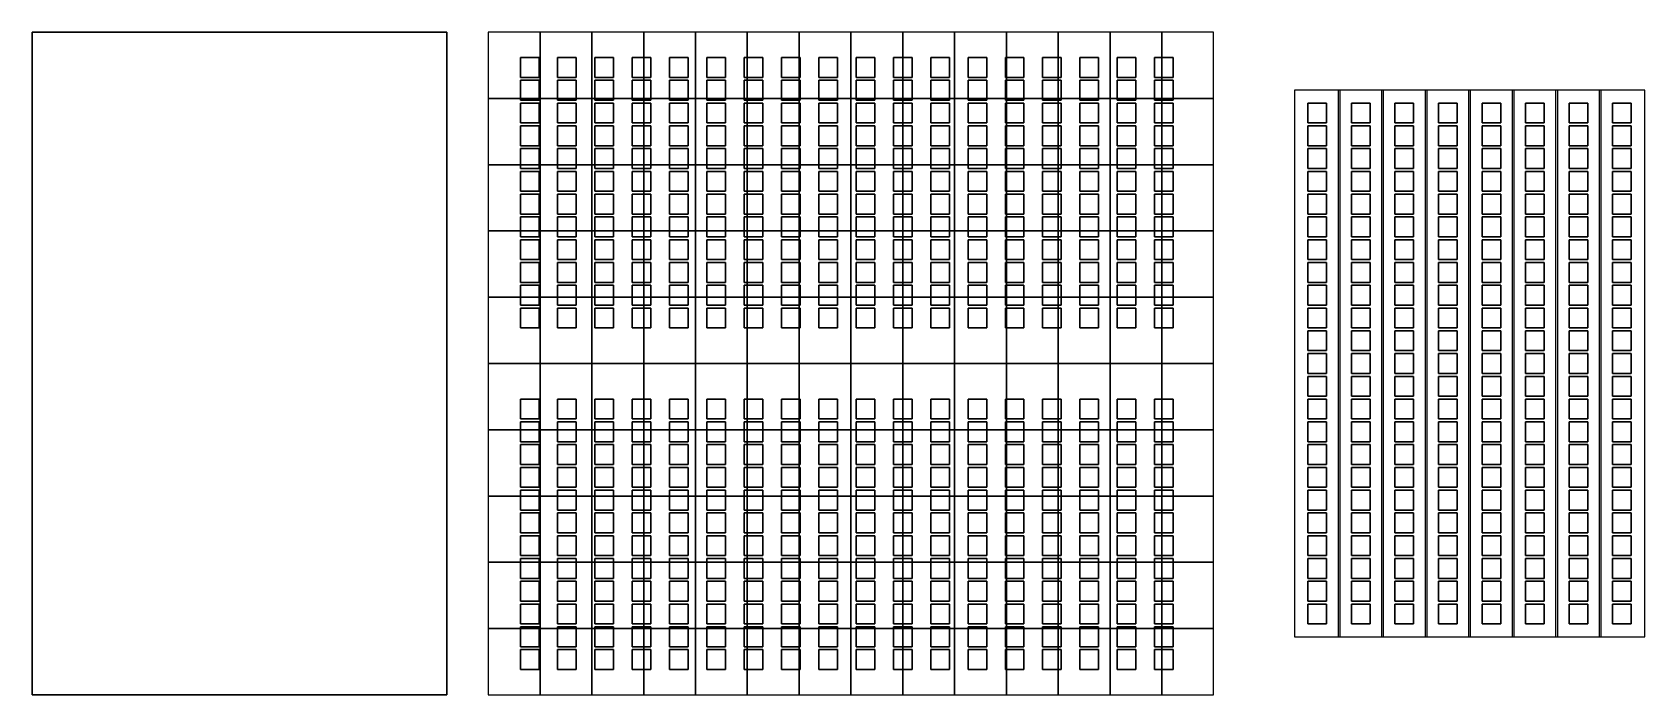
# Model space of a CAD drawing. Header units: millimetres. Extents: x -10000 to 28900, y -8000 to 8000.
import ezdxf

# ---------------------------------------------------------------- set-up
doc = ezdxf.new("R2010")
doc.units = ezdxf.units.MM

msp = doc.modelspace()

# ---------------------------------------------------------------- linework, layer by layer
at = {"layer": 'FLOOR - BALCONY'}
for points in [[(20450, -6600, 4400), (21550, -6600, 4400), (21550, 6600, 4400), (20450, 6600, 4400)], [(21500, -6600, 4750), (22600, -6600, 4750), (22600, 6600, 4750), (21500, 6600, 4750)], [(22550, -6600, 5100), (23650, -6600, 5100), (23650, 6600, 5100), (22550, 6600, 5100)], [(23600, -6600, 5450), (24700, -6600, 5450), (24700, 6600, 5450), (23600, 6600, 5450)], [(24650, -6600, 5800), (25750, -6600, 5800), (25750, 6600, 5800), (24650, 6600, 5800)], [(25700, -6600, 6150), (26800, -6600, 6150), (26800, 6600, 6150), (25700, 6600, 6150)], [(26750, -6600, 6500), (27850, -6600, 6500), (27850, 6600, 6500), (26750, 6600, 6500)], [(27800, -6600, 6850), (28900, -6600, 6850), (28900, 6600, 6850), (27800, 6600, 6850)]]:
    msp.add_3dface(points, dxfattribs=at)
at = {"layer": 'FLOOR - STALLS'}
for points in [[(1000, 6400, 129), (2250, 6400, 218), (2250, 8000, 218), (1000, 8000, 129)], [(2250, 6400, 218), (3500, 6400, 307), (3500, 8000, 307), (2250, 8000, 218)], [(3500, 6400, 307), (4750, 6400, 396), (4750, 8000, 396), (3500, 8000, 307)], [(4750, 6400, 396), (6000, 6400, 486), (6000, 8000, 486), (4750, 8000, 396)], [(6000, 6400, 486), (7250, 6400, 575), (7250, 8000, 575), (6000, 8000, 486)], [(7250, 6400, 575), (8500, 6400, 664), (8500, 8000, 664), (7250, 8000, 575)], [(8500, 6400, 664), (9750, 6400, 754), (9750, 8000, 754), (8500, 8000, 664)], [(9750, 6400, 754), (11000, 6400, 843), (11000, 8000, 843), (9750, 8000, 754)], [(11000, 6400, 843), (12250, 6400, 932), (12250, 8000, 932), (11000, 8000, 843)], [(12250, 6400, 932), (13500, 6400, 1021), (13500, 8000, 1021), (12250, 8000, 932)], [(13500, 6400, 1021), (14750, 6400, 1111), (14750, 8000, 1111), (13500, 8000, 1021)], [(14750, 6400, 1111), (16000, 6400, 1200), (16000, 8000, 1200), (14750, 8000, 1111)], [(16000, 6400, 1200), (17250, 6400, 1289), (17250, 8000, 1289), (16000, 8000, 1200)], [(17250, 6400, 1289), (18500, 6400, 1379), (18500, 8000, 1379), (17250, 8000, 1289)], [(1000, 4800, 129), (2250, 4800, 218), (2250, 6400, 218), (1000, 6400, 129)], [(2250, 4800, 218), (3500, 4800, 307), (3500, 6400, 307), (2250, 6400, 218)], [(3500, 4800, 307), (4750, 4800, 396), (4750, 6400, 396), (3500, 6400, 307)], [(4750, 4800, 396), (6000, 4800, 486), (6000, 6400, 486), (4750, 6400, 396)], [(6000, 4800, 486), (7250, 4800, 575), (7250, 6400, 575), (6000, 6400, 486)], [(7250, 4800, 575), (8500, 4800, 664), (8500, 6400, 664), (7250, 6400, 575)], [(8500, 4800, 664), (9750, 4800, 754), (9750, 6400, 754), (8500, 6400, 664)], [(9750, 4800, 754), (11000, 4800, 843), (11000, 6400, 843), (9750, 6400, 754)], [(11000, 4800, 843), (12250, 4800, 932), (12250, 6400, 932), (11000, 6400, 843)], [(12250, 4800, 932), (13500, 4800, 1021), (13500, 6400, 1021), (12250, 6400, 932)], [(13500, 4800, 1021), (14750, 4800, 1111), (14750, 6400, 1111), (13500, 6400, 1021)], [(14750, 4800, 1111), (16000, 4800, 1200), (16000, 6400, 1200), (14750, 6400, 1111)], [(16000, 4800, 1200), (17250, 4800, 1289), (17250, 6400, 1289), (16000, 6400, 1200)], [(17250, 4800, 1289), (18500, 4800, 1379), (18500, 6400, 1379), (17250, 6400, 1289)], [(1000, 3200, 129), (2250, 3200, 218), (2250, 4800, 218), (1000, 4800, 129)], [(2250, 3200, 218), (3500, 3200, 307), (3500, 4800, 307), (2250, 4800, 218)], [(3500, 3200, 307), (4750, 3200, 396), (4750, 4800, 396), (3500, 4800, 307)], [(4750, 3200, 396), (6000, 3200, 486), (6000, 4800, 486), (4750, 4800, 396)], [(6000, 3200, 486), (7250, 3200, 575), (7250, 4800, 575), (6000, 4800, 486)], [(7250, 3200, 575), (8500, 3200, 664), (8500, 4800, 664), (7250, 4800, 575)], [(8500, 3200, 664), (9750, 3200, 754), (9750, 4800, 754), (8500, 4800, 664)], [(9750, 3200, 754), (11000, 3200, 843), (11000, 4800, 843), (9750, 4800, 754)], [(11000, 3200, 843), (12250, 3200, 932), (12250, 4800, 932), (11000, 4800, 843)], [(12250, 3200, 932), (13500, 3200, 1021), (13500, 4800, 1021), (12250, 4800, 932)], [(13500, 3200, 1021), (14750, 3200, 1111), (14750, 4800, 1111), (13500, 4800, 1021)], [(14750, 3200, 1111), (16000, 3200, 1200), (16000, 4800, 1200), (14750, 4800, 1111)], [(16000, 3200, 1200), (17250, 3200, 1289), (17250, 4800, 1289), (16000, 4800, 1200)], [(17250, 3200, 1289), (18500, 3200, 1379), (18500, 4800, 1379), (17250, 4800, 1289)], [(1000, 1600, 129), (2250, 1600, 218), (2250, 3200, 218), (1000, 3200, 129)], [(2250, 1600, 218), (3500, 1600, 307), (3500, 3200, 307), (2250, 3200, 218)], [(3500, 1600, 307), (4750, 1600, 396), (4750, 3200, 396), (3500, 3200, 307)], [(4750, 1600, 396), (6000, 1600, 486), (6000, 3200, 486), (4750, 3200, 396)], [(6000, 1600, 486), (7250, 1600, 575), (7250, 3200, 575), (6000, 3200, 486)], [(7250, 1600, 575), (8500, 1600, 664), (8500, 3200, 664), (7250, 3200, 575)], [(8500, 1600, 664), (9750, 1600, 754), (9750, 3200, 754), (8500, 3200, 664)], [(9750, 1600, 754), (11000, 1600, 843), (11000, 3200, 843), (9750, 3200, 754)], [(11000, 1600, 843), (12250, 1600, 932), (12250, 3200, 932), (11000, 3200, 843)], [(12250, 1600, 932), (13500, 1600, 1021), (13500, 3200, 1021), (12250, 3200, 932)], [(13500, 1600, 1021), (14750, 1600, 1111), (14750, 3200, 1111), (13500, 3200, 1021)], [(14750, 1600, 1111), (16000, 1600, 1200), (16000, 3200, 1200), (14750, 3200, 1111)], [(16000, 1600, 1200), (17250, 1600, 1289), (17250, 3200, 1289), (16000, 3200, 1200)], [(17250, 1600, 1289), (18500, 1600, 1379), (18500, 3200, 1379), (17250, 3200, 1289)], [(1000, 0, 129), (2250, 0, 218), (2250, 1600, 218), (1000, 1600, 129)], [(2250, 0, 218), (3500, 0, 307), (3500, 1600, 307), (2250, 1600, 218)], [(3500, 0, 307), (4750, 0, 396), (4750, 1600, 396), (3500, 1600, 307)], [(4750, 0, 396), (6000, 0, 486), (6000, 1600, 486), (4750, 1600, 396)], [(6000, 0, 486), (7250, 0, 575), (7250, 1600, 575), (6000, 1600, 486)], [(7250, 0, 575), (8500, 0, 664), (8500, 1600, 664), (7250, 1600, 575)], [(8500, 0, 664), (9750, 0, 754), (9750, 1600, 754), (8500, 1600, 664)], [(9750, 0, 754), (11000, 0, 843), (11000, 1600, 843), (9750, 1600, 754)], [(11000, 0, 843), (12250, 0, 932), (12250, 1600, 932), (11000, 1600, 843)], [(12250, 0, 932), (13500, 0, 1021), (13500, 1600, 1021), (12250, 1600, 932)], [(13500, 0, 1021), (14750, 0, 1111), (14750, 1600, 1111), (13500, 1600, 1021)], [(14750, 0, 1111), (16000, 0, 1200), (16000, 1600, 1200), (14750, 1600, 1111)], [(16000, 0, 1200), (17250, 0, 1289), (17250, 1600, 1289), (16000, 1600, 1200)], [(17250, 0, 1289), (18500, 0, 1379), (18500, 1600, 1379), (17250, 1600, 1289)], [(1000, -1600, 129), (2250, -1600, 218), (2250, 0, 218), (1000, 0, 129)], [(2250, -1600, 218), (3500, -1600, 307), (3500, 0, 307), (2250, 0, 218)], [(3500, -1600, 307), (4750, -1600, 396), (4750, 0, 396), (3500, 0, 307)], [(4750, -1600, 396), (6000, -1600, 486), (6000, 0, 486), (4750, 0, 396)], [(6000, -1600, 486), (7250, -1600, 575), (7250, 0, 575), (6000, 0, 486)], [(7250, -1600, 575), (8500, -1600, 664), (8500, 0, 664), (7250, 0, 575)], [(8500, -1600, 664), (9750, -1600, 754), (9750, 0, 754), (8500, 0, 664)], [(9750, -1600, 754), (11000, -1600, 843), (11000, 0, 843), (9750, 0, 754)], [(11000, -1600, 843), (12250, -1600, 932), (12250, 0, 932), (11000, 0, 843)], [(12250, -1600, 932), (13500, -1600, 1021), (13500, 0, 1021), (12250, 0, 932)], [(13500, -1600, 1021), (14750, -1600, 1111), (14750, 0, 1111), (13500, 0, 1021)], [(14750, -1600, 1111), (16000, -1600, 1200), (16000, 0, 1200), (14750, 0, 1111)], [(16000, -1600, 1200), (17250, -1600, 1289), (17250, 0, 1289), (16000, 0, 1200)], [(17250, -1600, 1289), (18500, -1600, 1379), (18500, 0, 1379), (17250, 0, 1289)], [(1000, -3200, 129), (2250, -3200, 218), (2250, -1600, 218), (1000, -1600, 129)], [(2250, -3200, 218), (3500, -3200, 307), (3500, -1600, 307), (2250, -1600, 218)], [(3500, -3200, 307), (4750, -3200, 396), (4750, -1600, 396), (3500, -1600, 307)], [(4750, -3200, 396), (6000, -3200, 486), (6000, -1600, 486), (4750, -1600, 396)], [(6000, -3200, 486), (7250, -3200, 575), (7250, -1600, 575), (6000, -1600, 486)], [(7250, -3200, 575), (8500, -3200, 664), (8500, -1600, 664), (7250, -1600, 575)], [(8500, -3200, 664), (9750, -3200, 754), (9750, -1600, 754), (8500, -1600, 664)], [(9750, -3200, 754), (11000, -3200, 843), (11000, -1600, 843), (9750, -1600, 754)], [(11000, -3200, 843), (12250, -3200, 932), (12250, -1600, 932), (11000, -1600, 843)], [(12250, -3200, 932), (13500, -3200, 1021), (13500, -1600, 1021), (12250, -1600, 932)], [(13500, -3200, 1021), (14750, -3200, 1111), (14750, -1600, 1111), (13500, -1600, 1021)], [(14750, -3200, 1111), (16000, -3200, 1200), (16000, -1600, 1200), (14750, -1600, 1111)], [(16000, -3200, 1200), (17250, -3200, 1289), (17250, -1600, 1289), (16000, -1600, 1200)], [(17250, -3200, 1289), (18500, -3200, 1379), (18500, -1600, 1379), (17250, -1600, 1289)], [(1000, -4800, 129), (2250, -4800, 218), (2250, -3200, 218), (1000, -3200, 129)], [(2250, -4800, 218), (3500, -4800, 307), (3500, -3200, 307), (2250, -3200, 218)], [(3500, -4800, 307), (4750, -4800, 396), (4750, -3200, 396), (3500, -3200, 307)], [(4750, -4800, 396), (6000, -4800, 486), (6000, -3200, 486), (4750, -3200, 396)], [(6000, -4800, 486), (7250, -4800, 575), (7250, -3200, 575), (6000, -3200, 486)], [(7250, -4800, 575), (8500, -4800, 664), (8500, -3200, 664), (7250, -3200, 575)], [(8500, -4800, 664), (9750, -4800, 754), (9750, -3200, 754), (8500, -3200, 664)], [(9750, -4800, 754), (11000, -4800, 843), (11000, -3200, 843), (9750, -3200, 754)], [(11000, -4800, 843), (12250, -4800, 932), (12250, -3200, 932), (11000, -3200, 843)], [(12250, -4800, 932), (13500, -4800, 1021), (13500, -3200, 1021), (12250, -3200, 932)], [(13500, -4800, 1021), (14750, -4800, 1111), (14750, -3200, 1111), (13500, -3200, 1021)], [(14750, -4800, 1111), (16000, -4800, 1200), (16000, -3200, 1200), (14750, -3200, 1111)], [(16000, -4800, 1200), (17250, -4800, 1289), (17250, -3200, 1289), (16000, -3200, 1200)], [(17250, -4800, 1289), (18500, -4800, 1379), (18500, -3200, 1379), (17250, -3200, 1289)], [(1000, -6400, 129), (2250, -6400, 218), (2250, -4800, 218), (1000, -4800, 129)], [(2250, -6400, 218), (3500, -6400, 307), (3500, -4800, 307), (2250, -4800, 218)], [(3500, -6400, 307), (4750, -6400, 396), (4750, -4800, 396), (3500, -4800, 307)], [(4750, -6400, 396), (6000, -6400, 486), (6000, -4800, 486), (4750, -4800, 396)], [(6000, -6400, 486), (7250, -6400, 575), (7250, -4800, 575), (6000, -4800, 486)], [(7250, -6400, 575), (8500, -6400, 664), (8500, -4800, 664), (7250, -4800, 575)], [(8500, -6400, 664), (9750, -6400, 754), (9750, -4800, 754), (8500, -4800, 664)], [(9750, -6400, 754), (11000, -6400, 843), (11000, -4800, 843), (9750, -4800, 754)], [(11000, -6400, 843), (12250, -6400, 932), (12250, -4800, 932), (11000, -4800, 843)], [(12250, -6400, 932), (13500, -6400, 1021), (13500, -4800, 1021), (12250, -4800, 932)], [(13500, -6400, 1021), (14750, -6400, 1111), (14750, -4800, 1111), (13500, -4800, 1021)], [(14750, -6400, 1111), (16000, -6400, 1200), (16000, -4800, 1200), (14750, -4800, 1111)], [(16000, -6400, 1200), (17250, -6400, 1289), (17250, -4800, 1289), (16000, -4800, 1200)], [(17250, -6400, 1289), (18500, -6400, 1379), (18500, -4800, 1379), (17250, -4800, 1289)], [(1000, -8000, 129), (2250, -8000, 218), (2250, -6400, 218), (1000, -6400, 129)], [(2250, -8000, 218), (3500, -8000, 307), (3500, -6400, 307), (2250, -6400, 218)], [(3500, -8000, 307), (4750, -8000, 396), (4750, -6400, 396), (3500, -6400, 307)], [(4750, -8000, 396), (6000, -8000, 486), (6000, -6400, 486), (4750, -6400, 396)], [(6000, -8000, 486), (7250, -8000, 575), (7250, -6400, 575), (6000, -6400, 486)], [(7250, -8000, 575), (8500, -8000, 664), (8500, -6400, 664), (7250, -6400, 575)], [(8500, -8000, 664), (9750, -8000, 754), (9750, -6400, 754), (8500, -6400, 664)], [(9750, -8000, 754), (11000, -8000, 843), (11000, -6400, 843), (9750, -6400, 754)], [(11000, -8000, 843), (12250, -8000, 932), (12250, -6400, 932), (11000, -6400, 843)], [(12250, -8000, 932), (13500, -8000, 1021), (13500, -6400, 1021), (12250, -6400, 932)], [(13500, -8000, 1021), (14750, -8000, 1111), (14750, -6400, 1111), (13500, -6400, 1021)], [(14750, -8000, 1111), (16000, -8000, 1200), (16000, -6400, 1200), (14750, -6400, 1111)], [(16000, -8000, 1200), (17250, -8000, 1289), (17250, -6400, 1289), (16000, -6400, 1200)], [(17250, -8000, 1289), (18500, -8000, 1379), (18500, -6400, 1379), (17250, -6400, 1289)]]:
    msp.add_3dface(points, dxfattribs=at)
at = {"layer": 'SEATING - BALCONY'}
for points in [[(20775, 5810, 4820), (21225, 5810, 4820), (21225, 6290, 4820), (20775, 6290, 4820)], [(20775, 6290, 4400), (21225, 6290, 4400), (21225, 5810, 4400), (20775, 5810, 4400)], [(21225, 6290, 4400), (20775, 6290, 4400), (20775, 6290, 4820), (21225, 6290, 4820)], [(20775, 6290, 4400), (20775, 5810, 4400), (20775, 5810, 4820), (20775, 6290, 4820)], [(21225, 5810, 4400), (21225, 6290, 4400), (21225, 6290, 4820), (21225, 5810, 4820)], [(21825, 5810, 5170), (22275, 5810, 5170), (22275, 6290, 5170), (21825, 6290, 5170)], [(21825, 6290, 4750), (22275, 6290, 4750), (22275, 5810, 4750), (21825, 5810, 4750)], [(22275, 6290, 4750), (21825, 6290, 4750), (21825, 6290, 5170), (22275, 6290, 5170)], [(21825, 6290, 4750), (21825, 5810, 4750), (21825, 5810, 5170), (21825, 6290, 5170)], [(22275, 5810, 4750), (22275, 6290, 4750), (22275, 6290, 5170), (22275, 5810, 5170)], [(22875, 5810, 5520), (23325, 5810, 5520), (23325, 6290, 5520), (22875, 6290, 5520)], [(22875, 6290, 5100), (23325, 6290, 5100), (23325, 5810, 5100), (22875, 5810, 5100)], [(23325, 6290, 5100), (22875, 6290, 5100), (22875, 6290, 5520), (23325, 6290, 5520)], [(22875, 6290, 5100), (22875, 5810, 5100), (22875, 5810, 5520), (22875, 6290, 5520)], [(23325, 5810, 5100), (23325, 6290, 5100), (23325, 6290, 5520), (23325, 5810, 5520)], [(23925, 5810, 5870), (24375, 5810, 5870), (24375, 6290, 5870), (23925, 6290, 5870)], [(23925, 6290, 5450), (24375, 6290, 5450), (24375, 5810, 5450), (23925, 5810, 5450)], [(24375, 6290, 5450), (23925, 6290, 5450), (23925, 6290, 5870), (24375, 6290, 5870)], [(23925, 6290, 5450), (23925, 5810, 5450), (23925, 5810, 5870), (23925, 6290, 5870)], [(24375, 5810, 5450), (24375, 6290, 5450), (24375, 6290, 5870), (24375, 5810, 5870)], [(24975, 5810, 6220), (25425, 5810, 6220), (25425, 6290, 6220), (24975, 6290, 6220)], [(24975, 6290, 5800), (25425, 6290, 5800), (25425, 5810, 5800), (24975, 5810, 5800)], [(25425, 6290, 5800), (24975, 6290, 5800), (24975, 6290, 6220), (25425, 6290, 6220)], [(24975, 6290, 5800), (24975, 5810, 5800), (24975, 5810, 6220), (24975, 6290, 6220)], [(25425, 5810, 5800), (25425, 6290, 5800), (25425, 6290, 6220), (25425, 5810, 6220)], [(26025, 5810, 6570), (26475, 5810, 6570), (26475, 6290, 6570), (26025, 6290, 6570)], [(26025, 6290, 6150), (26475, 6290, 6150), (26475, 5810, 6150), (26025, 5810, 6150)], [(26475, 6290, 6150), (26025, 6290, 6150), (26025, 6290, 6570), (26475, 6290, 6570)], [(26025, 6290, 6150), (26025, 5810, 6150), (26025, 5810, 6570), (26025, 6290, 6570)], [(26475, 5810, 6150), (26475, 6290, 6150), (26475, 6290, 6570), (26475, 5810, 6570)], [(27075, 5810, 6920), (27525, 5810, 6920), (27525, 6290, 6920), (27075, 6290, 6920)], [(27075, 6290, 6500), (27525, 6290, 6500), (27525, 5810, 6500), (27075, 5810, 6500)], [(27525, 6290, 6500), (27075, 6290, 6500), (27075, 6290, 6920), (27525, 6290, 6920)], [(27075, 6290, 6500), (27075, 5810, 6500), (27075, 5810, 6920), (27075, 6290, 6920)], [(27525, 5810, 6500), (27525, 6290, 6500), (27525, 6290, 6920), (27525, 5810, 6920)], [(28125, 5810, 7270), (28575, 5810, 7270), (28575, 6290, 7270), (28125, 6290, 7270)], [(28125, 6290, 6850), (28575, 6290, 6850), (28575, 5810, 6850), (28125, 5810, 6850)], [(28575, 6290, 6850), (28125, 6290, 6850), (28125, 6290, 7270), (28575, 6290, 7270)], [(28125, 6290, 6850), (28125, 5810, 6850), (28125, 5810, 7270), (28125, 6290, 7270)], [(28575, 5810, 6850), (28575, 6290, 6850), (28575, 6290, 7270), (28575, 5810, 7270)], [(20775, 5810, 4400), (21225, 5810, 4400), (21225, 5810, 4820), (20775, 5810, 4820)], [(20775, 5260, 4820), (21225, 5260, 4820), (21225, 5740, 4820), (20775, 5740, 4820)], [(20775, 5740, 4400), (21225, 5740, 4400), (21225, 5260, 4400), (20775, 5260, 4400)], [(21225, 5740, 4400), (20775, 5740, 4400), (20775, 5740, 4820), (21225, 5740, 4820)], [(20775, 5740, 4400), (20775, 5260, 4400), (20775, 5260, 4820), (20775, 5740, 4820)], [(21225, 5260, 4400), (21225, 5740, 4400), (21225, 5740, 4820), (21225, 5260, 4820)], [(21825, 5810, 4750), (22275, 5810, 4750), (22275, 5810, 5170), (21825, 5810, 5170)], [(21825, 5260, 5170), (22275, 5260, 5170), (22275, 5740, 5170), (21825, 5740, 5170)], [(21825, 5740, 4750), (22275, 5740, 4750), (22275, 5260, 4750), (21825, 5260, 4750)], [(22275, 5740, 4750), (21825, 5740, 4750), (21825, 5740, 5170), (22275, 5740, 5170)], [(21825, 5740, 4750), (21825, 5260, 4750), (21825, 5260, 5170), (21825, 5740, 5170)], [(22275, 5260, 4750), (22275, 5740, 4750), (22275, 5740, 5170), (22275, 5260, 5170)], [(22875, 5810, 5100), (23325, 5810, 5100), (23325, 5810, 5520), (22875, 5810, 5520)], [(22875, 5260, 5520), (23325, 5260, 5520), (23325, 5740, 5520), (22875, 5740, 5520)], [(22875, 5740, 5100), (23325, 5740, 5100), (23325, 5260, 5100), (22875, 5260, 5100)], [(23325, 5740, 5100), (22875, 5740, 5100), (22875, 5740, 5520), (23325, 5740, 5520)], [(22875, 5740, 5100), (22875, 5260, 5100), (22875, 5260, 5520), (22875, 5740, 5520)], [(23325, 5260, 5100), (23325, 5740, 5100), (23325, 5740, 5520), (23325, 5260, 5520)], [(23925, 5810, 5450), (24375, 5810, 5450), (24375, 5810, 5870), (23925, 5810, 5870)], [(23925, 5260, 5870), (24375, 5260, 5870), (24375, 5740, 5870), (23925, 5740, 5870)], [(23925, 5740, 5450), (24375, 5740, 5450), (24375, 5260, 5450), (23925, 5260, 5450)], [(24375, 5740, 5450), (23925, 5740, 5450), (23925, 5740, 5870), (24375, 5740, 5870)], [(23925, 5740, 5450), (23925, 5260, 5450), (23925, 5260, 5870), (23925, 5740, 5870)], [(24375, 5260, 5450), (24375, 5740, 5450), (24375, 5740, 5870), (24375, 5260, 5870)], [(24975, 5810, 5800), (25425, 5810, 5800), (25425, 5810, 6220), (24975, 5810, 6220)], [(24975, 5260, 6220), (25425, 5260, 6220), (25425, 5740, 6220), (24975, 5740, 6220)], [(24975, 5740, 5800), (25425, 5740, 5800), (25425, 5260, 5800), (24975, 5260, 5800)], [(25425, 5740, 5800), (24975, 5740, 5800), (24975, 5740, 6220), (25425, 5740, 6220)], [(24975, 5740, 5800), (24975, 5260, 5800), (24975, 5260, 6220), (24975, 5740, 6220)], [(25425, 5260, 5800), (25425, 5740, 5800), (25425, 5740, 6220), (25425, 5260, 6220)], [(26025, 5810, 6150), (26475, 5810, 6150), (26475, 5810, 6570), (26025, 5810, 6570)], [(26025, 5260, 6570), (26475, 5260, 6570), (26475, 5740, 6570), (26025, 5740, 6570)], [(26025, 5740, 6150), (26475, 5740, 6150), (26475, 5260, 6150), (26025, 5260, 6150)], [(26475, 5740, 6150), (26025, 5740, 6150), (26025, 5740, 6570), (26475, 5740, 6570)], [(26025, 5740, 6150), (26025, 5260, 6150), (26025, 5260, 6570), (26025, 5740, 6570)], [(26475, 5260, 6150), (26475, 5740, 6150), (26475, 5740, 6570), (26475, 5260, 6570)], [(27075, 5810, 6500), (27525, 5810, 6500), (27525, 5810, 6920), (27075, 5810, 6920)], [(27075, 5260, 6920), (27525, 5260, 6920), (27525, 5740, 6920), (27075, 5740, 6920)], [(27075, 5740, 6500), (27525, 5740, 6500), (27525, 5260, 6500), (27075, 5260, 6500)], [(27525, 5740, 6500), (27075, 5740, 6500), (27075, 5740, 6920), (27525, 5740, 6920)], [(27075, 5740, 6500), (27075, 5260, 6500), (27075, 5260, 6920), (27075, 5740, 6920)], [(27525, 5260, 6500), (27525, 5740, 6500), (27525, 5740, 6920), (27525, 5260, 6920)], [(28125, 5810, 6850), (28575, 5810, 6850), (28575, 5810, 7270), (28125, 5810, 7270)], [(28125, 5260, 7270), (28575, 5260, 7270), (28575, 5740, 7270), (28125, 5740, 7270)], [(28125, 5740, 6850), (28575, 5740, 6850), (28575, 5260, 6850), (28125, 5260, 6850)], [(28575, 5740, 6850), (28125, 5740, 6850), (28125, 5740, 7270), (28575, 5740, 7270)], [(28125, 5740, 6850), (28125, 5260, 6850), (28125, 5260, 7270), (28125, 5740, 7270)], [(28575, 5260, 6850), (28575, 5740, 6850), (28575, 5740, 7270), (28575, 5260, 7270)], [(20775, 5260, 4400), (21225, 5260, 4400), (21225, 5260, 4820), (20775, 5260, 4820)], [(20775, 4710, 4820), (21225, 4710, 4820), (21225, 5190, 4820), (20775, 5190, 4820)], [(20775, 5190, 4400), (21225, 5190, 4400), (21225, 4710, 4400), (20775, 4710, 4400)], [(21225, 5190, 4400), (20775, 5190, 4400), (20775, 5190, 4820), (21225, 5190, 4820)], [(20775, 5190, 4400), (20775, 4710, 4400), (20775, 4710, 4820), (20775, 5190, 4820)], [(21225, 4710, 4400), (21225, 5190, 4400), (21225, 5190, 4820), (21225, 4710, 4820)], [(21825, 5260, 4750), (22275, 5260, 4750), (22275, 5260, 5170), (21825, 5260, 5170)], [(21825, 4710, 5170), (22275, 4710, 5170), (22275, 5190, 5170), (21825, 5190, 5170)], [(21825, 5190, 4750), (22275, 5190, 4750), (22275, 4710, 4750), (21825, 4710, 4750)], [(22275, 5190, 4750), (21825, 5190, 4750), (21825, 5190, 5170), (22275, 5190, 5170)], [(21825, 5190, 4750), (21825, 4710, 4750), (21825, 4710, 5170), (21825, 5190, 5170)], [(22275, 4710, 4750), (22275, 5190, 4750), (22275, 5190, 5170), (22275, 4710, 5170)], [(22875, 5260, 5100), (23325, 5260, 5100), (23325, 5260, 5520), (22875, 5260, 5520)], [(22875, 4710, 5520), (23325, 4710, 5520), (23325, 5190, 5520), (22875, 5190, 5520)], [(22875, 5190, 5100), (23325, 5190, 5100), (23325, 4710, 5100), (22875, 4710, 5100)], [(23325, 5190, 5100), (22875, 5190, 5100), (22875, 5190, 5520), (23325, 5190, 5520)], [(22875, 5190, 5100), (22875, 4710, 5100), (22875, 4710, 5520), (22875, 5190, 5520)], [(23325, 4710, 5100), (23325, 5190, 5100), (23325, 5190, 5520), (23325, 4710, 5520)], [(23925, 5260, 5450), (24375, 5260, 5450), (24375, 5260, 5870), (23925, 5260, 5870)], [(23925, 4710, 5870), (24375, 4710, 5870), (24375, 5190, 5870), (23925, 5190, 5870)], [(23925, 5190, 5450), (24375, 5190, 5450), (24375, 4710, 5450), (23925, 4710, 5450)], [(24375, 5190, 5450), (23925, 5190, 5450), (23925, 5190, 5870), (24375, 5190, 5870)], [(23925, 5190, 5450), (23925, 4710, 5450), (23925, 4710, 5870), (23925, 5190, 5870)], [(24375, 4710, 5450), (24375, 5190, 5450), (24375, 5190, 5870), (24375, 4710, 5870)], [(24975, 5260, 5800), (25425, 5260, 5800), (25425, 5260, 6220), (24975, 5260, 6220)], [(24975, 4710, 6220), (25425, 4710, 6220), (25425, 5190, 6220), (24975, 5190, 6220)], [(24975, 5190, 5800), (25425, 5190, 5800), (25425, 4710, 5800), (24975, 4710, 5800)], [(25425, 5190, 5800), (24975, 5190, 5800), (24975, 5190, 6220), (25425, 5190, 6220)], [(24975, 5190, 5800), (24975, 4710, 5800), (24975, 4710, 6220), (24975, 5190, 6220)], [(25425, 4710, 5800), (25425, 5190, 5800), (25425, 5190, 6220), (25425, 4710, 6220)], [(26025, 5260, 6150), (26475, 5260, 6150), (26475, 5260, 6570), (26025, 5260, 6570)], [(26025, 4710, 6570), (26475, 4710, 6570), (26475, 5190, 6570), (26025, 5190, 6570)], [(26025, 5190, 6150), (26475, 5190, 6150), (26475, 4710, 6150), (26025, 4710, 6150)], [(26475, 5190, 6150), (26025, 5190, 6150), (26025, 5190, 6570), (26475, 5190, 6570)], [(26025, 5190, 6150), (26025, 4710, 6150), (26025, 4710, 6570), (26025, 5190, 6570)], [(26475, 4710, 6150), (26475, 5190, 6150), (26475, 5190, 6570), (26475, 4710, 6570)], [(27075, 5260, 6500), (27525, 5260, 6500), (27525, 5260, 6920), (27075, 5260, 6920)], [(27075, 4710, 6920), (27525, 4710, 6920), (27525, 5190, 6920), (27075, 5190, 6920)], [(27075, 5190, 6500), (27525, 5190, 6500), (27525, 4710, 6500), (27075, 4710, 6500)], [(27525, 5190, 6500), (27075, 5190, 6500), (27075, 5190, 6920), (27525, 5190, 6920)], [(27075, 5190, 6500), (27075, 4710, 6500), (27075, 4710, 6920), (27075, 5190, 6920)], [(27525, 4710, 6500), (27525, 5190, 6500), (27525, 5190, 6920), (27525, 4710, 6920)], [(28125, 5260, 6850), (28575, 5260, 6850), (28575, 5260, 7270), (28125, 5260, 7270)], [(28125, 4710, 7270), (28575, 4710, 7270), (28575, 5190, 7270), (28125, 5190, 7270)], [(28125, 5190, 6850), (28575, 5190, 6850), (28575, 4710, 6850), (28125, 4710, 6850)], [(28575, 5190, 6850), (28125, 5190, 6850), (28125, 5190, 7270), (28575, 5190, 7270)], [(28125, 5190, 6850), (28125, 4710, 6850), (28125, 4710, 7270), (28125, 5190, 7270)], [(28575, 4710, 6850), (28575, 5190, 6850), (28575, 5190, 7270), (28575, 4710, 7270)], [(20775, 4710, 4400), (21225, 4710, 4400), (21225, 4710, 4820), (20775, 4710, 4820)], [(21825, 4710, 4750), (22275, 4710, 4750), (22275, 4710, 5170), (21825, 4710, 5170)], [(22875, 4710, 5100), (23325, 4710, 5100), (23325, 4710, 5520), (22875, 4710, 5520)], [(23925, 4710, 5450), (24375, 4710, 5450), (24375, 4710, 5870), (23925, 4710, 5870)], [(24975, 4710, 5800), (25425, 4710, 5800), (25425, 4710, 6220), (24975, 4710, 6220)], [(26025, 4710, 6150), (26475, 4710, 6150), (26475, 4710, 6570), (26025, 4710, 6570)], [(27075, 4710, 6500), (27525, 4710, 6500), (27525, 4710, 6920), (27075, 4710, 6920)], [(28125, 4710, 6850), (28575, 4710, 6850), (28575, 4710, 7270), (28125, 4710, 7270)], [(20775, 4160, 4820), (21225, 4160, 4820), (21225, 4640, 4820), (20775, 4640, 4820)], [(20775, 4640, 4400), (21225, 4640, 4400), (21225, 4160, 4400), (20775, 4160, 4400)], [(21225, 4640, 4400), (20775, 4640, 4400), (20775, 4640, 4820), (21225, 4640, 4820)], [(20775, 4640, 4400), (20775, 4160, 4400), (20775, 4160, 4820), (20775, 4640, 4820)], [(21225, 4160, 4400), (21225, 4640, 4400), (21225, 4640, 4820), (21225, 4160, 4820)], [(21825, 4160, 5170), (22275, 4160, 5170), (22275, 4640, 5170), (21825, 4640, 5170)], [(21825, 4640, 4750), (22275, 4640, 4750), (22275, 4160, 4750), (21825, 4160, 4750)], [(22275, 4640, 4750), (21825, 4640, 4750), (21825, 4640, 5170), (22275, 4640, 5170)], [(21825, 4640, 4750), (21825, 4160, 4750), (21825, 4160, 5170), (21825, 4640, 5170)], [(22275, 4160, 4750), (22275, 4640, 4750), (22275, 4640, 5170), (22275, 4160, 5170)], [(22875, 4160, 5520), (23325, 4160, 5520), (23325, 4640, 5520), (22875, 4640, 5520)], [(22875, 4640, 5100), (23325, 4640, 5100), (23325, 4160, 5100), (22875, 4160, 5100)], [(23325, 4640, 5100), (22875, 4640, 5100), (22875, 4640, 5520), (23325, 4640, 5520)], [(22875, 4640, 5100), (22875, 4160, 5100), (22875, 4160, 5520), (22875, 4640, 5520)], [(23325, 4160, 5100), (23325, 4640, 5100), (23325, 4640, 5520), (23325, 4160, 5520)], [(23925, 4160, 5870), (24375, 4160, 5870), (24375, 4640, 5870), (23925, 4640, 5870)], [(23925, 4640, 5450), (24375, 4640, 5450), (24375, 4160, 5450), (23925, 4160, 5450)], [(24375, 4640, 5450), (23925, 4640, 5450), (23925, 4640, 5870), (24375, 4640, 5870)], [(23925, 4640, 5450), (23925, 4160, 5450), (23925, 4160, 5870), (23925, 4640, 5870)], [(24375, 4160, 5450), (24375, 4640, 5450), (24375, 4640, 5870), (24375, 4160, 5870)], [(24975, 4160, 6220), (25425, 4160, 6220), (25425, 4640, 6220), (24975, 4640, 6220)], [(24975, 4640, 5800), (25425, 4640, 5800), (25425, 4160, 5800), (24975, 4160, 5800)], [(25425, 4640, 5800), (24975, 4640, 5800), (24975, 4640, 6220), (25425, 4640, 6220)], [(24975, 4640, 5800), (24975, 4160, 5800), (24975, 4160, 6220), (24975, 4640, 6220)], [(25425, 4160, 5800), (25425, 4640, 5800), (25425, 4640, 6220), (25425, 4160, 6220)], [(26025, 4160, 6570), (26475, 4160, 6570), (26475, 4640, 6570), (26025, 4640, 6570)], [(26025, 4640, 6150), (26475, 4640, 6150), (26475, 4160, 6150), (26025, 4160, 6150)], [(26475, 4640, 6150), (26025, 4640, 6150), (26025, 4640, 6570), (26475, 4640, 6570)], [(26025, 4640, 6150), (26025, 4160, 6150), (26025, 4160, 6570), (26025, 4640, 6570)], [(26475, 4160, 6150), (26475, 4640, 6150), (26475, 4640, 6570), (26475, 4160, 6570)], [(27075, 4160, 6920), (27525, 4160, 6920), (27525, 4640, 6920), (27075, 4640, 6920)], [(27075, 4640, 6500), (27525, 4640, 6500), (27525, 4160, 6500), (27075, 4160, 6500)], [(27525, 4640, 6500), (27075, 4640, 6500), (27075, 4640, 6920), (27525, 4640, 6920)], [(27075, 4640, 6500), (27075, 4160, 6500), (27075, 4160, 6920), (27075, 4640, 6920)], [(27525, 4160, 6500), (27525, 4640, 6500), (27525, 4640, 6920), (27525, 4160, 6920)], [(28125, 4160, 7270), (28575, 4160, 7270), (28575, 4640, 7270), (28125, 4640, 7270)], [(28125, 4640, 6850), (28575, 4640, 6850), (28575, 4160, 6850), (28125, 4160, 6850)], [(28575, 4640, 6850), (28125, 4640, 6850), (28125, 4640, 7270), (28575, 4640, 7270)], [(28125, 4640, 6850), (28125, 4160, 6850), (28125, 4160, 7270), (28125, 4640, 7270)], [(28575, 4160, 6850), (28575, 4640, 6850), (28575, 4640, 7270), (28575, 4160, 7270)], [(20775, 4160, 4400), (21225, 4160, 4400), (21225, 4160, 4820), (20775, 4160, 4820)], [(20775, 3610, 4820), (21225, 3610, 4820), (21225, 4090, 4820), (20775, 4090, 4820)], [(20775, 4090, 4400), (21225, 4090, 4400), (21225, 3610, 4400), (20775, 3610, 4400)], [(21225, 4090, 4400), (20775, 4090, 4400), (20775, 4090, 4820), (21225, 4090, 4820)], [(20775, 4090, 4400), (20775, 3610, 4400), (20775, 3610, 4820), (20775, 4090, 4820)], [(21225, 3610, 4400), (21225, 4090, 4400), (21225, 4090, 4820), (21225, 3610, 4820)], [(21825, 4160, 4750), (22275, 4160, 4750), (22275, 4160, 5170), (21825, 4160, 5170)], [(21825, 3610, 5170), (22275, 3610, 5170), (22275, 4090, 5170), (21825, 4090, 5170)], [(21825, 4090, 4750), (22275, 4090, 4750), (22275, 3610, 4750), (21825, 3610, 4750)], [(22275, 4090, 4750), (21825, 4090, 4750), (21825, 4090, 5170), (22275, 4090, 5170)], [(21825, 4090, 4750), (21825, 3610, 4750), (21825, 3610, 5170), (21825, 4090, 5170)], [(22275, 3610, 4750), (22275, 4090, 4750), (22275, 4090, 5170), (22275, 3610, 5170)], [(22875, 4160, 5100), (23325, 4160, 5100), (23325, 4160, 5520), (22875, 4160, 5520)], [(22875, 3610, 5520), (23325, 3610, 5520), (23325, 4090, 5520), (22875, 4090, 5520)], [(22875, 4090, 5100), (23325, 4090, 5100), (23325, 3610, 5100), (22875, 3610, 5100)], [(23325, 4090, 5100), (22875, 4090, 5100), (22875, 4090, 5520), (23325, 4090, 5520)], [(22875, 4090, 5100), (22875, 3610, 5100), (22875, 3610, 5520), (22875, 4090, 5520)], [(23325, 3610, 5100), (23325, 4090, 5100), (23325, 4090, 5520), (23325, 3610, 5520)], [(23925, 4160, 5450), (24375, 4160, 5450), (24375, 4160, 5870), (23925, 4160, 5870)], [(23925, 3610, 5870), (24375, 3610, 5870), (24375, 4090, 5870), (23925, 4090, 5870)], [(23925, 4090, 5450), (24375, 4090, 5450), (24375, 3610, 5450), (23925, 3610, 5450)], [(24375, 4090, 5450), (23925, 4090, 5450), (23925, 4090, 5870), (24375, 4090, 5870)], [(23925, 4090, 5450), (23925, 3610, 5450), (23925, 3610, 5870), (23925, 4090, 5870)], [(24375, 3610, 5450), (24375, 4090, 5450), (24375, 4090, 5870), (24375, 3610, 5870)], [(24975, 4160, 5800), (25425, 4160, 5800), (25425, 4160, 6220), (24975, 4160, 6220)], [(24975, 3610, 6220), (25425, 3610, 6220), (25425, 4090, 6220), (24975, 4090, 6220)], [(24975, 4090, 5800), (25425, 4090, 5800), (25425, 3610, 5800), (24975, 3610, 5800)], [(25425, 4090, 5800), (24975, 4090, 5800), (24975, 4090, 6220), (25425, 4090, 6220)], [(24975, 4090, 5800), (24975, 3610, 5800), (24975, 3610, 6220), (24975, 4090, 6220)], [(25425, 3610, 5800), (25425, 4090, 5800), (25425, 4090, 6220), (25425, 3610, 6220)], [(26025, 4160, 6150), (26475, 4160, 6150), (26475, 4160, 6570), (26025, 4160, 6570)], [(26025, 3610, 6570), (26475, 3610, 6570), (26475, 4090, 6570), (26025, 4090, 6570)], [(26025, 4090, 6150), (26475, 4090, 6150), (26475, 3610, 6150), (26025, 3610, 6150)], [(26475, 4090, 6150), (26025, 4090, 6150), (26025, 4090, 6570), (26475, 4090, 6570)], [(26025, 4090, 6150), (26025, 3610, 6150), (26025, 3610, 6570), (26025, 4090, 6570)], [(26475, 3610, 6150), (26475, 4090, 6150), (26475, 4090, 6570), (26475, 3610, 6570)], [(27075, 4160, 6500), (27525, 4160, 6500), (27525, 4160, 6920), (27075, 4160, 6920)], [(27075, 3610, 6920), (27525, 3610, 6920), (27525, 4090, 6920), (27075, 4090, 6920)], [(27075, 4090, 6500), (27525, 4090, 6500), (27525, 3610, 6500), (27075, 3610, 6500)], [(27525, 4090, 6500), (27075, 4090, 6500), (27075, 4090, 6920), (27525, 4090, 6920)], [(27075, 4090, 6500), (27075, 3610, 6500), (27075, 3610, 6920), (27075, 4090, 6920)], [(27525, 3610, 6500), (27525, 4090, 6500), (27525, 4090, 6920), (27525, 3610, 6920)], [(28125, 4160, 6850), (28575, 4160, 6850), (28575, 4160, 7270), (28125, 4160, 7270)], [(28125, 3610, 7270), (28575, 3610, 7270), (28575, 4090, 7270), (28125, 4090, 7270)], [(28125, 4090, 6850), (28575, 4090, 6850), (28575, 3610, 6850), (28125, 3610, 6850)], [(28575, 4090, 6850), (28125, 4090, 6850), (28125, 4090, 7270), (28575, 4090, 7270)], [(28125, 4090, 6850), (28125, 3610, 6850), (28125, 3610, 7270), (28125, 4090, 7270)], [(28575, 3610, 6850), (28575, 4090, 6850), (28575, 4090, 7270), (28575, 3610, 7270)], [(20775, 3610, 4400), (21225, 3610, 4400), (21225, 3610, 4820), (20775, 3610, 4820)], [(20775, 3060, 4820), (21225, 3060, 4820), (21225, 3540, 4820), (20775, 3540, 4820)], [(20775, 3540, 4400), (21225, 3540, 4400), (21225, 3060, 4400), (20775, 3060, 4400)], [(21225, 3540, 4400), (20775, 3540, 4400), (20775, 3540, 4820), (21225, 3540, 4820)], [(20775, 3540, 4400), (20775, 3060, 4400), (20775, 3060, 4820), (20775, 3540, 4820)], [(21225, 3060, 4400), (21225, 3540, 4400), (21225, 3540, 4820), (21225, 3060, 4820)], [(21825, 3610, 4750), (22275, 3610, 4750), (22275, 3610, 5170), (21825, 3610, 5170)], [(21825, 3060, 5170), (22275, 3060, 5170), (22275, 3540, 5170), (21825, 3540, 5170)], [(21825, 3540, 4750), (22275, 3540, 4750), (22275, 3060, 4750), (21825, 3060, 4750)], [(22275, 3540, 4750), (21825, 3540, 4750), (21825, 3540, 5170), (22275, 3540, 5170)], [(21825, 3540, 4750), (21825, 3060, 4750), (21825, 3060, 5170), (21825, 3540, 5170)], [(22275, 3060, 4750), (22275, 3540, 4750), (22275, 3540, 5170), (22275, 3060, 5170)], [(22875, 3610, 5100), (23325, 3610, 5100), (23325, 3610, 5520), (22875, 3610, 5520)], [(22875, 3060, 5520), (23325, 3060, 5520), (23325, 3540, 5520), (22875, 3540, 5520)], [(22875, 3540, 5100), (23325, 3540, 5100), (23325, 3060, 5100), (22875, 3060, 5100)], [(23325, 3540, 5100), (22875, 3540, 5100), (22875, 3540, 5520), (23325, 3540, 5520)], [(22875, 3540, 5100), (22875, 3060, 5100), (22875, 3060, 5520), (22875, 3540, 5520)], [(23325, 3060, 5100), (23325, 3540, 5100), (23325, 3540, 5520), (23325, 3060, 5520)], [(23925, 3610, 5450), (24375, 3610, 5450), (24375, 3610, 5870), (23925, 3610, 5870)], [(23925, 3060, 5870), (24375, 3060, 5870), (24375, 3540, 5870), (23925, 3540, 5870)], [(23925, 3540, 5450), (24375, 3540, 5450), (24375, 3060, 5450), (23925, 3060, 5450)], [(24375, 3540, 5450), (23925, 3540, 5450), (23925, 3540, 5870), (24375, 3540, 5870)], [(23925, 3540, 5450), (23925, 3060, 5450), (23925, 3060, 5870), (23925, 3540, 5870)], [(24375, 3060, 5450), (24375, 3540, 5450), (24375, 3540, 5870), (24375, 3060, 5870)], [(24975, 3610, 5800), (25425, 3610, 5800), (25425, 3610, 6220), (24975, 3610, 6220)], [(24975, 3060, 6220), (25425, 3060, 6220), (25425, 3540, 6220), (24975, 3540, 6220)], [(24975, 3540, 5800), (25425, 3540, 5800), (25425, 3060, 5800), (24975, 3060, 5800)], [(25425, 3540, 5800), (24975, 3540, 5800), (24975, 3540, 6220), (25425, 3540, 6220)], [(24975, 3540, 5800), (24975, 3060, 5800), (24975, 3060, 6220), (24975, 3540, 6220)], [(25425, 3060, 5800), (25425, 3540, 5800), (25425, 3540, 6220), (25425, 3060, 6220)], [(26025, 3610, 6150), (26475, 3610, 6150), (26475, 3610, 6570), (26025, 3610, 6570)], [(26025, 3060, 6570), (26475, 3060, 6570), (26475, 3540, 6570), (26025, 3540, 6570)], [(26025, 3540, 6150), (26475, 3540, 6150), (26475, 3060, 6150), (26025, 3060, 6150)], [(26475, 3540, 6150), (26025, 3540, 6150), (26025, 3540, 6570), (26475, 3540, 6570)], [(26025, 3540, 6150), (26025, 3060, 6150), (26025, 3060, 6570), (26025, 3540, 6570)], [(26475, 3060, 6150), (26475, 3540, 6150), (26475, 3540, 6570), (26475, 3060, 6570)], [(27075, 3610, 6500), (27525, 3610, 6500), (27525, 3610, 6920), (27075, 3610, 6920)], [(27075, 3060, 6920), (27525, 3060, 6920), (27525, 3540, 6920), (27075, 3540, 6920)], [(27075, 3540, 6500), (27525, 3540, 6500), (27525, 3060, 6500), (27075, 3060, 6500)], [(27525, 3540, 6500), (27075, 3540, 6500), (27075, 3540, 6920), (27525, 3540, 6920)], [(27075, 3540, 6500), (27075, 3060, 6500), (27075, 3060, 6920), (27075, 3540, 6920)], [(27525, 3060, 6500), (27525, 3540, 6500), (27525, 3540, 6920), (27525, 3060, 6920)], [(28125, 3610, 6850), (28575, 3610, 6850), (28575, 3610, 7270), (28125, 3610, 7270)], [(28125, 3060, 7270), (28575, 3060, 7270), (28575, 3540, 7270), (28125, 3540, 7270)], [(28125, 3540, 6850), (28575, 3540, 6850), (28575, 3060, 6850), (28125, 3060, 6850)], [(28575, 3540, 6850), (28125, 3540, 6850), (28125, 3540, 7270), (28575, 3540, 7270)], [(28125, 3540, 6850), (28125, 3060, 6850), (28125, 3060, 7270), (28125, 3540, 7270)], [(28575, 3060, 6850), (28575, 3540, 6850), (28575, 3540, 7270), (28575, 3060, 7270)], [(20775, 3060, 4400), (21225, 3060, 4400), (21225, 3060, 4820), (20775, 3060, 4820)], [(20775, 2510, 4820), (21225, 2510, 4820), (21225, 2990, 4820), (20775, 2990, 4820)], [(20775, 2990, 4400), (21225, 2990, 4400), (21225, 2510, 4400), (20775, 2510, 4400)], [(21225, 2990, 4400), (20775, 2990, 4400), (20775, 2990, 4820), (21225, 2990, 4820)], [(20775, 2990, 4400), (20775, 2510, 4400), (20775, 2510, 4820), (20775, 2990, 4820)], [(21225, 2510, 4400), (21225, 2990, 4400), (21225, 2990, 4820), (21225, 2510, 4820)], [(21825, 3060, 4750), (22275, 3060, 4750), (22275, 3060, 5170), (21825, 3060, 5170)], [(21825, 2510, 5170), (22275, 2510, 5170), (22275, 2990, 5170), (21825, 2990, 5170)], [(21825, 2990, 4750), (22275, 2990, 4750), (22275, 2510, 4750), (21825, 2510, 4750)], [(22275, 2990, 4750), (21825, 2990, 4750), (21825, 2990, 5170), (22275, 2990, 5170)], [(21825, 2990, 4750), (21825, 2510, 4750), (21825, 2510, 5170), (21825, 2990, 5170)], [(22275, 2510, 4750), (22275, 2990, 4750), (22275, 2990, 5170), (22275, 2510, 5170)], [(22875, 3060, 5100), (23325, 3060, 5100), (23325, 3060, 5520), (22875, 3060, 5520)], [(22875, 2510, 5520), (23325, 2510, 5520), (23325, 2990, 5520), (22875, 2990, 5520)], [(22875, 2990, 5100), (23325, 2990, 5100), (23325, 2510, 5100), (22875, 2510, 5100)], [(23325, 2990, 5100), (22875, 2990, 5100), (22875, 2990, 5520), (23325, 2990, 5520)], [(22875, 2990, 5100), (22875, 2510, 5100), (22875, 2510, 5520), (22875, 2990, 5520)], [(23325, 2510, 5100), (23325, 2990, 5100), (23325, 2990, 5520), (23325, 2510, 5520)], [(23925, 3060, 5450), (24375, 3060, 5450), (24375, 3060, 5870), (23925, 3060, 5870)], [(23925, 2510, 5870), (24375, 2510, 5870), (24375, 2990, 5870), (23925, 2990, 5870)], [(23925, 2990, 5450), (24375, 2990, 5450), (24375, 2510, 5450), (23925, 2510, 5450)], [(24375, 2990, 5450), (23925, 2990, 5450), (23925, 2990, 5870), (24375, 2990, 5870)], [(23925, 2990, 5450), (23925, 2510, 5450), (23925, 2510, 5870), (23925, 2990, 5870)], [(24375, 2510, 5450), (24375, 2990, 5450), (24375, 2990, 5870), (24375, 2510, 5870)], [(24975, 3060, 5800), (25425, 3060, 5800), (25425, 3060, 6220), (24975, 3060, 6220)], [(24975, 2510, 6220), (25425, 2510, 6220), (25425, 2990, 6220), (24975, 2990, 6220)], [(24975, 2990, 5800), (25425, 2990, 5800), (25425, 2510, 5800), (24975, 2510, 5800)], [(25425, 2990, 5800), (24975, 2990, 5800), (24975, 2990, 6220), (25425, 2990, 6220)], [(24975, 2990, 5800), (24975, 2510, 5800), (24975, 2510, 6220), (24975, 2990, 6220)], [(25425, 2510, 5800), (25425, 2990, 5800), (25425, 2990, 6220), (25425, 2510, 6220)], [(26025, 3060, 6150), (26475, 3060, 6150), (26475, 3060, 6570), (26025, 3060, 6570)], [(26025, 2510, 6570), (26475, 2510, 6570), (26475, 2990, 6570), (26025, 2990, 6570)], [(26025, 2990, 6150), (26475, 2990, 6150), (26475, 2510, 6150), (26025, 2510, 6150)], [(26475, 2990, 6150), (26025, 2990, 6150), (26025, 2990, 6570), (26475, 2990, 6570)], [(26025, 2990, 6150), (26025, 2510, 6150), (26025, 2510, 6570), (26025, 2990, 6570)], [(26475, 2510, 6150), (26475, 2990, 6150), (26475, 2990, 6570), (26475, 2510, 6570)], [(27075, 3060, 6500), (27525, 3060, 6500), (27525, 3060, 6920), (27075, 3060, 6920)], [(27075, 2510, 6920), (27525, 2510, 6920), (27525, 2990, 6920), (27075, 2990, 6920)], [(27075, 2990, 6500), (27525, 2990, 6500), (27525, 2510, 6500), (27075, 2510, 6500)], [(27525, 2990, 6500), (27075, 2990, 6500), (27075, 2990, 6920), (27525, 2990, 6920)], [(27075, 2990, 6500), (27075, 2510, 6500), (27075, 2510, 6920), (27075, 2990, 6920)], [(27525, 2510, 6500), (27525, 2990, 6500), (27525, 2990, 6920), (27525, 2510, 6920)], [(28125, 3060, 6850), (28575, 3060, 6850), (28575, 3060, 7270), (28125, 3060, 7270)], [(28125, 2510, 7270), (28575, 2510, 7270), (28575, 2990, 7270), (28125, 2990, 7270)], [(28125, 2990, 6850), (28575, 2990, 6850), (28575, 2510, 6850), (28125, 2510, 6850)], [(28575, 2990, 6850), (28125, 2990, 6850), (28125, 2990, 7270), (28575, 2990, 7270)], [(28125, 2990, 6850), (28125, 2510, 6850), (28125, 2510, 7270), (28125, 2990, 7270)], [(28575, 2510, 6850), (28575, 2990, 6850), (28575, 2990, 7270), (28575, 2510, 7270)], [(20775, 2510, 4400), (21225, 2510, 4400), (21225, 2510, 4820), (20775, 2510, 4820)], [(20775, 1960, 4820), (21225, 1960, 4820), (21225, 2440, 4820), (20775, 2440, 4820)], [(20775, 2440, 4400), (21225, 2440, 4400), (21225, 1960, 4400), (20775, 1960, 4400)], [(21225, 2440, 4400), (20775, 2440, 4400), (20775, 2440, 4820), (21225, 2440, 4820)], [(20775, 2440, 4400), (20775, 1960, 4400), (20775, 1960, 4820), (20775, 2440, 4820)], [(21225, 1960, 4400), (21225, 2440, 4400), (21225, 2440, 4820), (21225, 1960, 4820)], [(21825, 2510, 4750), (22275, 2510, 4750), (22275, 2510, 5170), (21825, 2510, 5170)], [(21825, 1960, 5170), (22275, 1960, 5170), (22275, 2440, 5170), (21825, 2440, 5170)], [(21825, 2440, 4750), (22275, 2440, 4750), (22275, 1960, 4750), (21825, 1960, 4750)], [(22275, 2440, 4750), (21825, 2440, 4750), (21825, 2440, 5170), (22275, 2440, 5170)], [(21825, 2440, 4750), (21825, 1960, 4750), (21825, 1960, 5170), (21825, 2440, 5170)], [(22275, 1960, 4750), (22275, 2440, 4750), (22275, 2440, 5170), (22275, 1960, 5170)], [(22875, 2510, 5100), (23325, 2510, 5100), (23325, 2510, 5520), (22875, 2510, 5520)], [(22875, 1960, 5520), (23325, 1960, 5520), (23325, 2440, 5520), (22875, 2440, 5520)], [(22875, 2440, 5100), (23325, 2440, 5100), (23325, 1960, 5100), (22875, 1960, 5100)], [(23325, 2440, 5100), (22875, 2440, 5100), (22875, 2440, 5520), (23325, 2440, 5520)], [(22875, 2440, 5100), (22875, 1960, 5100), (22875, 1960, 5520), (22875, 2440, 5520)], [(23325, 1960, 5100), (23325, 2440, 5100), (23325, 2440, 5520), (23325, 1960, 5520)], [(23925, 2510, 5450), (24375, 2510, 5450), (24375, 2510, 5870), (23925, 2510, 5870)], [(23925, 1960, 5870), (24375, 1960, 5870), (24375, 2440, 5870), (23925, 2440, 5870)], [(23925, 2440, 5450), (24375, 2440, 5450), (24375, 1960, 5450), (23925, 1960, 5450)], [(24375, 2440, 5450), (23925, 2440, 5450), (23925, 2440, 5870), (24375, 2440, 5870)], [(23925, 2440, 5450), (23925, 1960, 5450), (23925, 1960, 5870), (23925, 2440, 5870)], [(24375, 1960, 5450), (24375, 2440, 5450), (24375, 2440, 5870), (24375, 1960, 5870)], [(24975, 2510, 5800), (25425, 2510, 5800), (25425, 2510, 6220), (24975, 2510, 6220)], [(24975, 1960, 6220), (25425, 1960, 6220), (25425, 2440, 6220), (24975, 2440, 6220)], [(24975, 2440, 5800), (25425, 2440, 5800), (25425, 1960, 5800), (24975, 1960, 5800)], [(25425, 2440, 5800), (24975, 2440, 5800), (24975, 2440, 6220), (25425, 2440, 6220)], [(24975, 2440, 5800), (24975, 1960, 5800), (24975, 1960, 6220), (24975, 2440, 6220)], [(25425, 1960, 5800), (25425, 2440, 5800), (25425, 2440, 6220), (25425, 1960, 6220)], [(26025, 2510, 6150), (26475, 2510, 6150), (26475, 2510, 6570), (26025, 2510, 6570)], [(26025, 1960, 6570), (26475, 1960, 6570), (26475, 2440, 6570), (26025, 2440, 6570)], [(26025, 2440, 6150), (26475, 2440, 6150), (26475, 1960, 6150), (26025, 1960, 6150)], [(26475, 2440, 6150), (26025, 2440, 6150), (26025, 2440, 6570), (26475, 2440, 6570)], [(26025, 2440, 6150), (26025, 1960, 6150), (26025, 1960, 6570), (26025, 2440, 6570)], [(26475, 1960, 6150), (26475, 2440, 6150), (26475, 2440, 6570), (26475, 1960, 6570)], [(27075, 2510, 6500), (27525, 2510, 6500), (27525, 2510, 6920), (27075, 2510, 6920)], [(27075, 1960, 6920), (27525, 1960, 6920), (27525, 2440, 6920), (27075, 2440, 6920)], [(27075, 2440, 6500), (27525, 2440, 6500), (27525, 1960, 6500), (27075, 1960, 6500)], [(27525, 2440, 6500), (27075, 2440, 6500), (27075, 2440, 6920), (27525, 2440, 6920)], [(27075, 2440, 6500), (27075, 1960, 6500), (27075, 1960, 6920), (27075, 2440, 6920)], [(27525, 1960, 6500), (27525, 2440, 6500), (27525, 2440, 6920), (27525, 1960, 6920)], [(28125, 2510, 6850), (28575, 2510, 6850), (28575, 2510, 7270), (28125, 2510, 7270)], [(28125, 1960, 7270), (28575, 1960, 7270), (28575, 2440, 7270), (28125, 2440, 7270)], [(28125, 2440, 6850), (28575, 2440, 6850), (28575, 1960, 6850), (28125, 1960, 6850)], [(28575, 2440, 6850), (28125, 2440, 6850), (28125, 2440, 7270), (28575, 2440, 7270)], [(28125, 2440, 6850), (28125, 1960, 6850), (28125, 1960, 7270), (28125, 2440, 7270)], [(28575, 1960, 6850), (28575, 2440, 6850), (28575, 2440, 7270), (28575, 1960, 7270)], [(20775, 1960, 4400), (21225, 1960, 4400), (21225, 1960, 4820), (20775, 1960, 4820)], [(21825, 1960, 4750), (22275, 1960, 4750), (22275, 1960, 5170), (21825, 1960, 5170)], [(22875, 1960, 5100), (23325, 1960, 5100), (23325, 1960, 5520), (22875, 1960, 5520)], [(23925, 1960, 5450), (24375, 1960, 5450), (24375, 1960, 5870), (23925, 1960, 5870)], [(24975, 1960, 5800), (25425, 1960, 5800), (25425, 1960, 6220), (24975, 1960, 6220)], [(26025, 1960, 6150), (26475, 1960, 6150), (26475, 1960, 6570), (26025, 1960, 6570)], [(27075, 1960, 6500), (27525, 1960, 6500), (27525, 1960, 6920), (27075, 1960, 6920)], [(28125, 1960, 6850), (28575, 1960, 6850), (28575, 1960, 7270), (28125, 1960, 7270)], [(20775, 1410, 4820), (21225, 1410, 4820), (21225, 1890, 4820), (20775, 1890, 4820)], [(20775, 1890, 4400), (21225, 1890, 4400), (21225, 1410, 4400), (20775, 1410, 4400)], [(21225, 1890, 4400), (20775, 1890, 4400), (20775, 1890, 4820), (21225, 1890, 4820)], [(20775, 1890, 4400), (20775, 1410, 4400), (20775, 1410, 4820), (20775, 1890, 4820)], [(21225, 1410, 4400), (21225, 1890, 4400), (21225, 1890, 4820), (21225, 1410, 4820)], [(21825, 1410, 5170), (22275, 1410, 5170), (22275, 1890, 5170), (21825, 1890, 5170)], [(21825, 1890, 4750), (22275, 1890, 4750), (22275, 1410, 4750), (21825, 1410, 4750)], [(22275, 1890, 4750), (21825, 1890, 4750), (21825, 1890, 5170), (22275, 1890, 5170)], [(21825, 1890, 4750), (21825, 1410, 4750), (21825, 1410, 5170), (21825, 1890, 5170)], [(22275, 1410, 4750), (22275, 1890, 4750), (22275, 1890, 5170), (22275, 1410, 5170)], [(22875, 1410, 5520), (23325, 1410, 5520), (23325, 1890, 5520), (22875, 1890, 5520)], [(22875, 1890, 5100), (23325, 1890, 5100), (23325, 1410, 5100), (22875, 1410, 5100)], [(23325, 1890, 5100), (22875, 1890, 5100), (22875, 1890, 5520), (23325, 1890, 5520)], [(22875, 1890, 5100), (22875, 1410, 5100), (22875, 1410, 5520), (22875, 1890, 5520)], [(23325, 1410, 5100), (23325, 1890, 5100), (23325, 1890, 5520), (23325, 1410, 5520)], [(23925, 1410, 5870), (24375, 1410, 5870), (24375, 1890, 5870), (23925, 1890, 5870)], [(23925, 1890, 5450), (24375, 1890, 5450), (24375, 1410, 5450), (23925, 1410, 5450)], [(24375, 1890, 5450), (23925, 1890, 5450), (23925, 1890, 5870), (24375, 1890, 5870)], [(23925, 1890, 5450), (23925, 1410, 5450), (23925, 1410, 5870), (23925, 1890, 5870)], [(24375, 1410, 5450), (24375, 1890, 5450), (24375, 1890, 5870), (24375, 1410, 5870)], [(24975, 1410, 6220), (25425, 1410, 6220), (25425, 1890, 6220), (24975, 1890, 6220)], [(24975, 1890, 5800), (25425, 1890, 5800), (25425, 1410, 5800), (24975, 1410, 5800)], [(25425, 1890, 5800), (24975, 1890, 5800), (24975, 1890, 6220), (25425, 1890, 6220)], [(24975, 1890, 5800), (24975, 1410, 5800), (24975, 1410, 6220), (24975, 1890, 6220)], [(25425, 1410, 5800), (25425, 1890, 5800), (25425, 1890, 6220), (25425, 1410, 6220)], [(26025, 1410, 6570), (26475, 1410, 6570), (26475, 1890, 6570), (26025, 1890, 6570)], [(26025, 1890, 6150), (26475, 1890, 6150), (26475, 1410, 6150), (26025, 1410, 6150)], [(26475, 1890, 6150), (26025, 1890, 6150), (26025, 1890, 6570), (26475, 1890, 6570)], [(26025, 1890, 6150), (26025, 1410, 6150), (26025, 1410, 6570), (26025, 1890, 6570)], [(26475, 1410, 6150), (26475, 1890, 6150), (26475, 1890, 6570), (26475, 1410, 6570)], [(27075, 1410, 6920), (27525, 1410, 6920), (27525, 1890, 6920), (27075, 1890, 6920)], [(27075, 1890, 6500), (27525, 1890, 6500), (27525, 1410, 6500), (27075, 1410, 6500)], [(27525, 1890, 6500), (27075, 1890, 6500), (27075, 1890, 6920), (27525, 1890, 6920)], [(27075, 1890, 6500), (27075, 1410, 6500), (27075, 1410, 6920), (27075, 1890, 6920)], [(27525, 1410, 6500), (27525, 1890, 6500), (27525, 1890, 6920), (27525, 1410, 6920)], [(28125, 1410, 7270), (28575, 1410, 7270), (28575, 1890, 7270), (28125, 1890, 7270)], [(28125, 1890, 6850), (28575, 1890, 6850), (28575, 1410, 6850), (28125, 1410, 6850)], [(28575, 1890, 6850), (28125, 1890, 6850), (28125, 1890, 7270), (28575, 1890, 7270)], [(28125, 1890, 6850), (28125, 1410, 6850), (28125, 1410, 7270), (28125, 1890, 7270)], [(28575, 1410, 6850), (28575, 1890, 6850), (28575, 1890, 7270), (28575, 1410, 7270)], [(20775, 1410, 4400), (21225, 1410, 4400), (21225, 1410, 4820), (20775, 1410, 4820)], [(20775, 860, 4820), (21225, 860, 4820), (21225, 1340, 4820), (20775, 1340, 4820)], [(20775, 1340, 4400), (21225, 1340, 4400), (21225, 860, 4400), (20775, 860, 4400)], [(21225, 1340, 4400), (20775, 1340, 4400), (20775, 1340, 4820), (21225, 1340, 4820)], [(20775, 1340, 4400), (20775, 860, 4400), (20775, 860, 4820), (20775, 1340, 4820)], [(21225, 860, 4400), (21225, 1340, 4400), (21225, 1340, 4820), (21225, 860, 4820)], [(21825, 1410, 4750), (22275, 1410, 4750), (22275, 1410, 5170), (21825, 1410, 5170)], [(21825, 860, 5170), (22275, 860, 5170), (22275, 1340, 5170), (21825, 1340, 5170)], [(21825, 1340, 4750), (22275, 1340, 4750), (22275, 860, 4750), (21825, 860, 4750)], [(22275, 1340, 4750), (21825, 1340, 4750), (21825, 1340, 5170), (22275, 1340, 5170)], [(21825, 1340, 4750), (21825, 860, 4750), (21825, 860, 5170), (21825, 1340, 5170)], [(22275, 860, 4750), (22275, 1340, 4750), (22275, 1340, 5170), (22275, 860, 5170)], [(22875, 1410, 5100), (23325, 1410, 5100), (23325, 1410, 5520), (22875, 1410, 5520)], [(22875, 860, 5520), (23325, 860, 5520), (23325, 1340, 5520), (22875, 1340, 5520)], [(22875, 1340, 5100), (23325, 1340, 5100), (23325, 860, 5100), (22875, 860, 5100)], [(23325, 1340, 5100), (22875, 1340, 5100), (22875, 1340, 5520), (23325, 1340, 5520)], [(22875, 1340, 5100), (22875, 860, 5100), (22875, 860, 5520), (22875, 1340, 5520)], [(23325, 860, 5100), (23325, 1340, 5100), (23325, 1340, 5520), (23325, 860, 5520)], [(23925, 1410, 5450), (24375, 1410, 5450), (24375, 1410, 5870), (23925, 1410, 5870)], [(23925, 860, 5870), (24375, 860, 5870), (24375, 1340, 5870), (23925, 1340, 5870)], [(23925, 1340, 5450), (24375, 1340, 5450), (24375, 860, 5450), (23925, 860, 5450)], [(24375, 1340, 5450), (23925, 1340, 5450), (23925, 1340, 5870), (24375, 1340, 5870)], [(23925, 1340, 5450), (23925, 860, 5450), (23925, 860, 5870), (23925, 1340, 5870)], [(24375, 860, 5450), (24375, 1340, 5450), (24375, 1340, 5870), (24375, 860, 5870)], [(24975, 1410, 5800), (25425, 1410, 5800), (25425, 1410, 6220), (24975, 1410, 6220)], [(24975, 860, 6220), (25425, 860, 6220), (25425, 1340, 6220), (24975, 1340, 6220)], [(24975, 1340, 5800), (25425, 1340, 5800), (25425, 860, 5800), (24975, 860, 5800)], [(25425, 1340, 5800), (24975, 1340, 5800), (24975, 1340, 6220), (25425, 1340, 6220)], [(24975, 1340, 5800), (24975, 860, 5800), (24975, 860, 6220), (24975, 1340, 6220)], [(25425, 860, 5800), (25425, 1340, 5800), (25425, 1340, 6220), (25425, 860, 6220)], [(26025, 1410, 6150), (26475, 1410, 6150), (26475, 1410, 6570), (26025, 1410, 6570)], [(26025, 860, 6570), (26475, 860, 6570), (26475, 1340, 6570), (26025, 1340, 6570)], [(26025, 1340, 6150), (26475, 1340, 6150), (26475, 860, 6150), (26025, 860, 6150)], [(26475, 1340, 6150), (26025, 1340, 6150), (26025, 1340, 6570), (26475, 1340, 6570)], [(26025, 1340, 6150), (26025, 860, 6150), (26025, 860, 6570), (26025, 1340, 6570)], [(26475, 860, 6150), (26475, 1340, 6150), (26475, 1340, 6570), (26475, 860, 6570)], [(27075, 1410, 6500), (27525, 1410, 6500), (27525, 1410, 6920), (27075, 1410, 6920)], [(27075, 860, 6920), (27525, 860, 6920), (27525, 1340, 6920), (27075, 1340, 6920)], [(27075, 1340, 6500), (27525, 1340, 6500), (27525, 860, 6500), (27075, 860, 6500)], [(27525, 1340, 6500), (27075, 1340, 6500), (27075, 1340, 6920), (27525, 1340, 6920)], [(27075, 1340, 6500), (27075, 860, 6500), (27075, 860, 6920), (27075, 1340, 6920)], [(27525, 860, 6500), (27525, 1340, 6500), (27525, 1340, 6920), (27525, 860, 6920)], [(28125, 1410, 6850), (28575, 1410, 6850), (28575, 1410, 7270), (28125, 1410, 7270)], [(28125, 860, 7270), (28575, 860, 7270), (28575, 1340, 7270), (28125, 1340, 7270)], [(28125, 1340, 6850), (28575, 1340, 6850), (28575, 860, 6850), (28125, 860, 6850)], [(28575, 1340, 6850), (28125, 1340, 6850), (28125, 1340, 7270), (28575, 1340, 7270)], [(28125, 1340, 6850), (28125, 860, 6850), (28125, 860, 7270), (28125, 1340, 7270)], [(28575, 860, 6850), (28575, 1340, 6850), (28575, 1340, 7270), (28575, 860, 7270)], [(20775, 860, 4400), (21225, 860, 4400), (21225, 860, 4820), (20775, 860, 4820)], [(20775, 310, 4820), (21225, 310, 4820), (21225, 790, 4820), (20775, 790, 4820)], [(20775, 790, 4400), (21225, 790, 4400), (21225, 310, 4400), (20775, 310, 4400)], [(21225, 790, 4400), (20775, 790, 4400), (20775, 790, 4820), (21225, 790, 4820)], [(20775, 790, 4400), (20775, 310, 4400), (20775, 310, 4820), (20775, 790, 4820)], [(21225, 310, 4400), (21225, 790, 4400), (21225, 790, 4820), (21225, 310, 4820)], [(21825, 860, 4750), (22275, 860, 4750), (22275, 860, 5170), (21825, 860, 5170)], [(21825, 310, 5170), (22275, 310, 5170), (22275, 790, 5170), (21825, 790, 5170)], [(21825, 790, 4750), (22275, 790, 4750), (22275, 310, 4750), (21825, 310, 4750)], [(22275, 790, 4750), (21825, 790, 4750), (21825, 790, 5170), (22275, 790, 5170)], [(21825, 790, 4750), (21825, 310, 4750), (21825, 310, 5170), (21825, 790, 5170)], [(22275, 310, 4750), (22275, 790, 4750), (22275, 790, 5170), (22275, 310, 5170)], [(22875, 860, 5100), (23325, 860, 5100), (23325, 860, 5520), (22875, 860, 5520)], [(22875, 310, 5520), (23325, 310, 5520), (23325, 790, 5520), (22875, 790, 5520)], [(22875, 790, 5100), (23325, 790, 5100), (23325, 310, 5100), (22875, 310, 5100)], [(23325, 790, 5100), (22875, 790, 5100), (22875, 790, 5520), (23325, 790, 5520)], [(22875, 790, 5100), (22875, 310, 5100), (22875, 310, 5520), (22875, 790, 5520)], [(23325, 310, 5100), (23325, 790, 5100), (23325, 790, 5520), (23325, 310, 5520)], [(23925, 860, 5450), (24375, 860, 5450), (24375, 860, 5870), (23925, 860, 5870)], [(23925, 310, 5870), (24375, 310, 5870), (24375, 790, 5870), (23925, 790, 5870)], [(23925, 790, 5450), (24375, 790, 5450), (24375, 310, 5450), (23925, 310, 5450)], [(24375, 790, 5450), (23925, 790, 5450), (23925, 790, 5870), (24375, 790, 5870)], [(23925, 790, 5450), (23925, 310, 5450), (23925, 310, 5870), (23925, 790, 5870)], [(24375, 310, 5450), (24375, 790, 5450), (24375, 790, 5870), (24375, 310, 5870)], [(24975, 860, 5800), (25425, 860, 5800), (25425, 860, 6220), (24975, 860, 6220)], [(24975, 310, 6220), (25425, 310, 6220), (25425, 790, 6220), (24975, 790, 6220)], [(24975, 790, 5800), (25425, 790, 5800), (25425, 310, 5800), (24975, 310, 5800)], [(25425, 790, 5800), (24975, 790, 5800), (24975, 790, 6220), (25425, 790, 6220)], [(24975, 790, 5800), (24975, 310, 5800), (24975, 310, 6220), (24975, 790, 6220)], [(25425, 310, 5800), (25425, 790, 5800), (25425, 790, 6220), (25425, 310, 6220)], [(26025, 860, 6150), (26475, 860, 6150), (26475, 860, 6570), (26025, 860, 6570)], [(26025, 310, 6570), (26475, 310, 6570), (26475, 790, 6570), (26025, 790, 6570)], [(26025, 790, 6150), (26475, 790, 6150), (26475, 310, 6150), (26025, 310, 6150)], [(26475, 790, 6150), (26025, 790, 6150), (26025, 790, 6570), (26475, 790, 6570)], [(26025, 790, 6150), (26025, 310, 6150), (26025, 310, 6570), (26025, 790, 6570)], [(26475, 310, 6150), (26475, 790, 6150), (26475, 790, 6570), (26475, 310, 6570)], [(27075, 860, 6500), (27525, 860, 6500), (27525, 860, 6920), (27075, 860, 6920)], [(27075, 310, 6920), (27525, 310, 6920), (27525, 790, 6920), (27075, 790, 6920)], [(27075, 790, 6500), (27525, 790, 6500), (27525, 310, 6500), (27075, 310, 6500)], [(27525, 790, 6500), (27075, 790, 6500), (27075, 790, 6920), (27525, 790, 6920)], [(27075, 790, 6500), (27075, 310, 6500), (27075, 310, 6920), (27075, 790, 6920)], [(27525, 310, 6500), (27525, 790, 6500), (27525, 790, 6920), (27525, 310, 6920)], [(28125, 860, 6850), (28575, 860, 6850), (28575, 860, 7270), (28125, 860, 7270)], [(28125, 310, 7270), (28575, 310, 7270), (28575, 790, 7270), (28125, 790, 7270)], [(28125, 790, 6850), (28575, 790, 6850), (28575, 310, 6850), (28125, 310, 6850)], [(28575, 790, 6850), (28125, 790, 6850), (28125, 790, 7270), (28575, 790, 7270)], [(28125, 790, 6850), (28125, 310, 6850), (28125, 310, 7270), (28125, 790, 7270)], [(28575, 310, 6850), (28575, 790, 6850), (28575, 790, 7270), (28575, 310, 7270)], [(20775, 310, 4400), (21225, 310, 4400), (21225, 310, 4820), (20775, 310, 4820)], [(20775, -240, 4820), (21225, -240, 4820), (21225, 240, 4820), (20775, 240, 4820)], [(20775, 240, 4400), (21225, 240, 4400), (21225, -240, 4400), (20775, -240, 4400)], [(21225, 240, 4400), (20775, 240, 4400), (20775, 240, 4820), (21225, 240, 4820)], [(20775, 240, 4400), (20775, -240, 4400), (20775, -240, 4820), (20775, 240, 4820)], [(21225, -240, 4400), (21225, 240, 4400), (21225, 240, 4820), (21225, -240, 4820)], [(21825, 310, 4750), (22275, 310, 4750), (22275, 310, 5170), (21825, 310, 5170)], [(21825, -240, 5170), (22275, -240, 5170), (22275, 240, 5170), (21825, 240, 5170)], [(21825, 240, 4750), (22275, 240, 4750), (22275, -240, 4750), (21825, -240, 4750)], [(22275, 240, 4750), (21825, 240, 4750), (21825, 240, 5170), (22275, 240, 5170)], [(21825, 240, 4750), (21825, -240, 4750), (21825, -240, 5170), (21825, 240, 5170)], [(22275, -240, 4750), (22275, 240, 4750), (22275, 240, 5170), (22275, -240, 5170)], [(22875, 310, 5100), (23325, 310, 5100), (23325, 310, 5520), (22875, 310, 5520)], [(22875, -240, 5520), (23325, -240, 5520), (23325, 240, 5520), (22875, 240, 5520)], [(22875, 240, 5100), (23325, 240, 5100), (23325, -240, 5100), (22875, -240, 5100)], [(23325, 240, 5100), (22875, 240, 5100), (22875, 240, 5520), (23325, 240, 5520)], [(22875, 240, 5100), (22875, -240, 5100), (22875, -240, 5520), (22875, 240, 5520)], [(23325, -240, 5100), (23325, 240, 5100), (23325, 240, 5520), (23325, -240, 5520)], [(23925, 310, 5450), (24375, 310, 5450), (24375, 310, 5870), (23925, 310, 5870)], [(23925, -240, 5870), (24375, -240, 5870), (24375, 240, 5870), (23925, 240, 5870)], [(23925, 240, 5450), (24375, 240, 5450), (24375, -240, 5450), (23925, -240, 5450)], [(24375, 240, 5450), (23925, 240, 5450), (23925, 240, 5870), (24375, 240, 5870)], [(23925, 240, 5450), (23925, -240, 5450), (23925, -240, 5870), (23925, 240, 5870)], [(24375, -240, 5450), (24375, 240, 5450), (24375, 240, 5870), (24375, -240, 5870)], [(24975, 310, 5800), (25425, 310, 5800), (25425, 310, 6220), (24975, 310, 6220)], [(24975, -240, 6220), (25425, -240, 6220), (25425, 240, 6220), (24975, 240, 6220)], [(24975, 240, 5800), (25425, 240, 5800), (25425, -240, 5800), (24975, -240, 5800)], [(25425, 240, 5800), (24975, 240, 5800), (24975, 240, 6220), (25425, 240, 6220)], [(24975, 240, 5800), (24975, -240, 5800), (24975, -240, 6220), (24975, 240, 6220)], [(25425, -240, 5800), (25425, 240, 5800), (25425, 240, 6220), (25425, -240, 6220)], [(26025, 310, 6150), (26475, 310, 6150), (26475, 310, 6570), (26025, 310, 6570)], [(26025, -240, 6570), (26475, -240, 6570), (26475, 240, 6570), (26025, 240, 6570)], [(26025, 240, 6150), (26475, 240, 6150), (26475, -240, 6150), (26025, -240, 6150)], [(26475, 240, 6150), (26025, 240, 6150), (26025, 240, 6570), (26475, 240, 6570)], [(26025, 240, 6150), (26025, -240, 6150), (26025, -240, 6570), (26025, 240, 6570)], [(26475, -240, 6150), (26475, 240, 6150), (26475, 240, 6570), (26475, -240, 6570)], [(27075, 310, 6500), (27525, 310, 6500), (27525, 310, 6920), (27075, 310, 6920)], [(27075, -240, 6920), (27525, -240, 6920), (27525, 240, 6920), (27075, 240, 6920)], [(27075, 240, 6500), (27525, 240, 6500), (27525, -240, 6500), (27075, -240, 6500)], [(27525, 240, 6500), (27075, 240, 6500), (27075, 240, 6920), (27525, 240, 6920)], [(27075, 240, 6500), (27075, -240, 6500), (27075, -240, 6920), (27075, 240, 6920)], [(27525, -240, 6500), (27525, 240, 6500), (27525, 240, 6920), (27525, -240, 6920)], [(28125, 310, 6850), (28575, 310, 6850), (28575, 310, 7270), (28125, 310, 7270)], [(28125, -240, 7270), (28575, -240, 7270), (28575, 240, 7270), (28125, 240, 7270)], [(28125, 240, 6850), (28575, 240, 6850), (28575, -240, 6850), (28125, -240, 6850)], [(28575, 240, 6850), (28125, 240, 6850), (28125, 240, 7270), (28575, 240, 7270)], [(28125, 240, 6850), (28125, -240, 6850), (28125, -240, 7270), (28125, 240, 7270)], [(28575, -240, 6850), (28575, 240, 6850), (28575, 240, 7270), (28575, -240, 7270)], [(20775, -240, 4400), (21225, -240, 4400), (21225, -240, 4820), (20775, -240, 4820)], [(20775, -790, 4820), (21225, -790, 4820), (21225, -310, 4820), (20775, -310, 4820)], [(20775, -310, 4400), (21225, -310, 4400), (21225, -790, 4400), (20775, -790, 4400)], [(21225, -310, 4400), (20775, -310, 4400), (20775, -310, 4820), (21225, -310, 4820)], [(20775, -310, 4400), (20775, -790, 4400), (20775, -790, 4820), (20775, -310, 4820)], [(21225, -790, 4400), (21225, -310, 4400), (21225, -310, 4820), (21225, -790, 4820)], [(21825, -240, 4750), (22275, -240, 4750), (22275, -240, 5170), (21825, -240, 5170)], [(21825, -790, 5170), (22275, -790, 5170), (22275, -310, 5170), (21825, -310, 5170)], [(21825, -310, 4750), (22275, -310, 4750), (22275, -790, 4750), (21825, -790, 4750)], [(22275, -310, 4750), (21825, -310, 4750), (21825, -310, 5170), (22275, -310, 5170)], [(21825, -310, 4750), (21825, -790, 4750), (21825, -790, 5170), (21825, -310, 5170)], [(22275, -790, 4750), (22275, -310, 4750), (22275, -310, 5170), (22275, -790, 5170)], [(22875, -240, 5100), (23325, -240, 5100), (23325, -240, 5520), (22875, -240, 5520)], [(22875, -790, 5520), (23325, -790, 5520), (23325, -310, 5520), (22875, -310, 5520)], [(22875, -310, 5100), (23325, -310, 5100), (23325, -790, 5100), (22875, -790, 5100)], [(23325, -310, 5100), (22875, -310, 5100), (22875, -310, 5520), (23325, -310, 5520)], [(22875, -310, 5100), (22875, -790, 5100), (22875, -790, 5520), (22875, -310, 5520)], [(23325, -790, 5100), (23325, -310, 5100), (23325, -310, 5520), (23325, -790, 5520)], [(23925, -240, 5450), (24375, -240, 5450), (24375, -240, 5870), (23925, -240, 5870)], [(23925, -790, 5870), (24375, -790, 5870), (24375, -310, 5870), (23925, -310, 5870)], [(23925, -310, 5450), (24375, -310, 5450), (24375, -790, 5450), (23925, -790, 5450)], [(24375, -310, 5450), (23925, -310, 5450), (23925, -310, 5870), (24375, -310, 5870)], [(23925, -310, 5450), (23925, -790, 5450), (23925, -790, 5870), (23925, -310, 5870)], [(24375, -790, 5450), (24375, -310, 5450), (24375, -310, 5870), (24375, -790, 5870)], [(24975, -240, 5800), (25425, -240, 5800), (25425, -240, 6220), (24975, -240, 6220)], [(24975, -790, 6220), (25425, -790, 6220), (25425, -310, 6220), (24975, -310, 6220)], [(24975, -310, 5800), (25425, -310, 5800), (25425, -790, 5800), (24975, -790, 5800)], [(25425, -310, 5800), (24975, -310, 5800), (24975, -310, 6220), (25425, -310, 6220)], [(24975, -310, 5800), (24975, -790, 5800), (24975, -790, 6220), (24975, -310, 6220)], [(25425, -790, 5800), (25425, -310, 5800), (25425, -310, 6220), (25425, -790, 6220)], [(26025, -240, 6150), (26475, -240, 6150), (26475, -240, 6570), (26025, -240, 6570)], [(26025, -790, 6570), (26475, -790, 6570), (26475, -310, 6570), (26025, -310, 6570)], [(26025, -310, 6150), (26475, -310, 6150), (26475, -790, 6150), (26025, -790, 6150)], [(26475, -310, 6150), (26025, -310, 6150), (26025, -310, 6570), (26475, -310, 6570)], [(26025, -310, 6150), (26025, -790, 6150), (26025, -790, 6570), (26025, -310, 6570)], [(26475, -790, 6150), (26475, -310, 6150), (26475, -310, 6570), (26475, -790, 6570)], [(27075, -240, 6500), (27525, -240, 6500), (27525, -240, 6920), (27075, -240, 6920)], [(27075, -790, 6920), (27525, -790, 6920), (27525, -310, 6920), (27075, -310, 6920)], [(27075, -310, 6500), (27525, -310, 6500), (27525, -790, 6500), (27075, -790, 6500)], [(27525, -310, 6500), (27075, -310, 6500), (27075, -310, 6920), (27525, -310, 6920)], [(27075, -310, 6500), (27075, -790, 6500), (27075, -790, 6920), (27075, -310, 6920)], [(27525, -790, 6500), (27525, -310, 6500), (27525, -310, 6920), (27525, -790, 6920)], [(28125, -240, 6850), (28575, -240, 6850), (28575, -240, 7270), (28125, -240, 7270)], [(28125, -790, 7270), (28575, -790, 7270), (28575, -310, 7270), (28125, -310, 7270)], [(28125, -310, 6850), (28575, -310, 6850), (28575, -790, 6850), (28125, -790, 6850)], [(28575, -310, 6850), (28125, -310, 6850), (28125, -310, 7270), (28575, -310, 7270)], [(28125, -310, 6850), (28125, -790, 6850), (28125, -790, 7270), (28125, -310, 7270)], [(28575, -790, 6850), (28575, -310, 6850), (28575, -310, 7270), (28575, -790, 7270)], [(20775, -790, 4400), (21225, -790, 4400), (21225, -790, 4820), (20775, -790, 4820)], [(20775, -1340, 4820), (21225, -1340, 4820), (21225, -860, 4820), (20775, -860, 4820)], [(20775, -860, 4400), (21225, -860, 4400), (21225, -1340, 4400), (20775, -1340, 4400)], [(21225, -860, 4400), (20775, -860, 4400), (20775, -860, 4820), (21225, -860, 4820)], [(20775, -860, 4400), (20775, -1340, 4400), (20775, -1340, 4820), (20775, -860, 4820)], [(21225, -1340, 4400), (21225, -860, 4400), (21225, -860, 4820), (21225, -1340, 4820)], [(21825, -790, 4750), (22275, -790, 4750), (22275, -790, 5170), (21825, -790, 5170)], [(21825, -1340, 5170), (22275, -1340, 5170), (22275, -860, 5170), (21825, -860, 5170)], [(21825, -860, 4750), (22275, -860, 4750), (22275, -1340, 4750), (21825, -1340, 4750)], [(22275, -860, 4750), (21825, -860, 4750), (21825, -860, 5170), (22275, -860, 5170)], [(21825, -860, 4750), (21825, -1340, 4750), (21825, -1340, 5170), (21825, -860, 5170)], [(22275, -1340, 4750), (22275, -860, 4750), (22275, -860, 5170), (22275, -1340, 5170)], [(22875, -790, 5100), (23325, -790, 5100), (23325, -790, 5520), (22875, -790, 5520)], [(22875, -1340, 5520), (23325, -1340, 5520), (23325, -860, 5520), (22875, -860, 5520)], [(22875, -860, 5100), (23325, -860, 5100), (23325, -1340, 5100), (22875, -1340, 5100)], [(23325, -860, 5100), (22875, -860, 5100), (22875, -860, 5520), (23325, -860, 5520)], [(22875, -860, 5100), (22875, -1340, 5100), (22875, -1340, 5520), (22875, -860, 5520)], [(23325, -1340, 5100), (23325, -860, 5100), (23325, -860, 5520), (23325, -1340, 5520)], [(23925, -790, 5450), (24375, -790, 5450), (24375, -790, 5870), (23925, -790, 5870)], [(23925, -1340, 5870), (24375, -1340, 5870), (24375, -860, 5870), (23925, -860, 5870)], [(23925, -860, 5450), (24375, -860, 5450), (24375, -1340, 5450), (23925, -1340, 5450)], [(24375, -860, 5450), (23925, -860, 5450), (23925, -860, 5870), (24375, -860, 5870)], [(23925, -860, 5450), (23925, -1340, 5450), (23925, -1340, 5870), (23925, -860, 5870)], [(24375, -1340, 5450), (24375, -860, 5450), (24375, -860, 5870), (24375, -1340, 5870)], [(24975, -790, 5800), (25425, -790, 5800), (25425, -790, 6220), (24975, -790, 6220)], [(24975, -1340, 6220), (25425, -1340, 6220), (25425, -860, 6220), (24975, -860, 6220)], [(24975, -860, 5800), (25425, -860, 5800), (25425, -1340, 5800), (24975, -1340, 5800)], [(25425, -860, 5800), (24975, -860, 5800), (24975, -860, 6220), (25425, -860, 6220)], [(24975, -860, 5800), (24975, -1340, 5800), (24975, -1340, 6220), (24975, -860, 6220)], [(25425, -1340, 5800), (25425, -860, 5800), (25425, -860, 6220), (25425, -1340, 6220)], [(26025, -790, 6150), (26475, -790, 6150), (26475, -790, 6570), (26025, -790, 6570)], [(26025, -1340, 6570), (26475, -1340, 6570), (26475, -860, 6570), (26025, -860, 6570)], [(26025, -860, 6150), (26475, -860, 6150), (26475, -1340, 6150), (26025, -1340, 6150)], [(26475, -860, 6150), (26025, -860, 6150), (26025, -860, 6570), (26475, -860, 6570)], [(26025, -860, 6150), (26025, -1340, 6150), (26025, -1340, 6570), (26025, -860, 6570)], [(26475, -1340, 6150), (26475, -860, 6150), (26475, -860, 6570), (26475, -1340, 6570)], [(27075, -790, 6500), (27525, -790, 6500), (27525, -790, 6920), (27075, -790, 6920)], [(27075, -1340, 6920), (27525, -1340, 6920), (27525, -860, 6920), (27075, -860, 6920)], [(27075, -860, 6500), (27525, -860, 6500), (27525, -1340, 6500), (27075, -1340, 6500)], [(27525, -860, 6500), (27075, -860, 6500), (27075, -860, 6920), (27525, -860, 6920)], [(27075, -860, 6500), (27075, -1340, 6500), (27075, -1340, 6920), (27075, -860, 6920)], [(27525, -1340, 6500), (27525, -860, 6500), (27525, -860, 6920), (27525, -1340, 6920)], [(28125, -790, 6850), (28575, -790, 6850), (28575, -790, 7270), (28125, -790, 7270)], [(28125, -1340, 7270), (28575, -1340, 7270), (28575, -860, 7270), (28125, -860, 7270)], [(28125, -860, 6850), (28575, -860, 6850), (28575, -1340, 6850), (28125, -1340, 6850)], [(28575, -860, 6850), (28125, -860, 6850), (28125, -860, 7270), (28575, -860, 7270)], [(28125, -860, 6850), (28125, -1340, 6850), (28125, -1340, 7270), (28125, -860, 7270)], [(28575, -1340, 6850), (28575, -860, 6850), (28575, -860, 7270), (28575, -1340, 7270)], [(20775, -1340, 4400), (21225, -1340, 4400), (21225, -1340, 4820), (20775, -1340, 4820)], [(20775, -1890, 4820), (21225, -1890, 4820), (21225, -1410, 4820), (20775, -1410, 4820)], [(20775, -1410, 4400), (21225, -1410, 4400), (21225, -1890, 4400), (20775, -1890, 4400)], [(21225, -1410, 4400), (20775, -1410, 4400), (20775, -1410, 4820), (21225, -1410, 4820)], [(20775, -1410, 4400), (20775, -1890, 4400), (20775, -1890, 4820), (20775, -1410, 4820)], [(21225, -1890, 4400), (21225, -1410, 4400), (21225, -1410, 4820), (21225, -1890, 4820)], [(21825, -1340, 4750), (22275, -1340, 4750), (22275, -1340, 5170), (21825, -1340, 5170)], [(21825, -1890, 5170), (22275, -1890, 5170), (22275, -1410, 5170), (21825, -1410, 5170)], [(21825, -1410, 4750), (22275, -1410, 4750), (22275, -1890, 4750), (21825, -1890, 4750)], [(22275, -1410, 4750), (21825, -1410, 4750), (21825, -1410, 5170), (22275, -1410, 5170)], [(21825, -1410, 4750), (21825, -1890, 4750), (21825, -1890, 5170), (21825, -1410, 5170)], [(22275, -1890, 4750), (22275, -1410, 4750), (22275, -1410, 5170), (22275, -1890, 5170)], [(22875, -1340, 5100), (23325, -1340, 5100), (23325, -1340, 5520), (22875, -1340, 5520)], [(22875, -1890, 5520), (23325, -1890, 5520), (23325, -1410, 5520), (22875, -1410, 5520)], [(22875, -1410, 5100), (23325, -1410, 5100), (23325, -1890, 5100), (22875, -1890, 5100)], [(23325, -1410, 5100), (22875, -1410, 5100), (22875, -1410, 5520), (23325, -1410, 5520)], [(22875, -1410, 5100), (22875, -1890, 5100), (22875, -1890, 5520), (22875, -1410, 5520)], [(23325, -1890, 5100), (23325, -1410, 5100), (23325, -1410, 5520), (23325, -1890, 5520)], [(23925, -1340, 5450), (24375, -1340, 5450), (24375, -1340, 5870), (23925, -1340, 5870)], [(23925, -1890, 5870), (24375, -1890, 5870), (24375, -1410, 5870), (23925, -1410, 5870)], [(23925, -1410, 5450), (24375, -1410, 5450), (24375, -1890, 5450), (23925, -1890, 5450)], [(24375, -1410, 5450), (23925, -1410, 5450), (23925, -1410, 5870), (24375, -1410, 5870)], [(23925, -1410, 5450), (23925, -1890, 5450), (23925, -1890, 5870), (23925, -1410, 5870)], [(24375, -1890, 5450), (24375, -1410, 5450), (24375, -1410, 5870), (24375, -1890, 5870)], [(24975, -1340, 5800), (25425, -1340, 5800), (25425, -1340, 6220), (24975, -1340, 6220)], [(24975, -1890, 6220), (25425, -1890, 6220), (25425, -1410, 6220), (24975, -1410, 6220)], [(24975, -1410, 5800), (25425, -1410, 5800), (25425, -1890, 5800), (24975, -1890, 5800)], [(25425, -1410, 5800), (24975, -1410, 5800), (24975, -1410, 6220), (25425, -1410, 6220)], [(24975, -1410, 5800), (24975, -1890, 5800), (24975, -1890, 6220), (24975, -1410, 6220)], [(25425, -1890, 5800), (25425, -1410, 5800), (25425, -1410, 6220), (25425, -1890, 6220)], [(26025, -1340, 6150), (26475, -1340, 6150), (26475, -1340, 6570), (26025, -1340, 6570)], [(26025, -1890, 6570), (26475, -1890, 6570), (26475, -1410, 6570), (26025, -1410, 6570)], [(26025, -1410, 6150), (26475, -1410, 6150), (26475, -1890, 6150), (26025, -1890, 6150)], [(26475, -1410, 6150), (26025, -1410, 6150), (26025, -1410, 6570), (26475, -1410, 6570)], [(26025, -1410, 6150), (26025, -1890, 6150), (26025, -1890, 6570), (26025, -1410, 6570)], [(26475, -1890, 6150), (26475, -1410, 6150), (26475, -1410, 6570), (26475, -1890, 6570)], [(27075, -1340, 6500), (27525, -1340, 6500), (27525, -1340, 6920), (27075, -1340, 6920)], [(27075, -1890, 6920), (27525, -1890, 6920), (27525, -1410, 6920), (27075, -1410, 6920)], [(27075, -1410, 6500), (27525, -1410, 6500), (27525, -1890, 6500), (27075, -1890, 6500)], [(27525, -1410, 6500), (27075, -1410, 6500), (27075, -1410, 6920), (27525, -1410, 6920)], [(27075, -1410, 6500), (27075, -1890, 6500), (27075, -1890, 6920), (27075, -1410, 6920)], [(27525, -1890, 6500), (27525, -1410, 6500), (27525, -1410, 6920), (27525, -1890, 6920)], [(28125, -1340, 6850), (28575, -1340, 6850), (28575, -1340, 7270), (28125, -1340, 7270)], [(28125, -1890, 7270), (28575, -1890, 7270), (28575, -1410, 7270), (28125, -1410, 7270)], [(28125, -1410, 6850), (28575, -1410, 6850), (28575, -1890, 6850), (28125, -1890, 6850)], [(28575, -1410, 6850), (28125, -1410, 6850), (28125, -1410, 7270), (28575, -1410, 7270)], [(28125, -1410, 6850), (28125, -1890, 6850), (28125, -1890, 7270), (28125, -1410, 7270)], [(28575, -1890, 6850), (28575, -1410, 6850), (28575, -1410, 7270), (28575, -1890, 7270)], [(20775, -1890, 4400), (21225, -1890, 4400), (21225, -1890, 4820), (20775, -1890, 4820)], [(21825, -1890, 4750), (22275, -1890, 4750), (22275, -1890, 5170), (21825, -1890, 5170)], [(22875, -1890, 5100), (23325, -1890, 5100), (23325, -1890, 5520), (22875, -1890, 5520)], [(23925, -1890, 5450), (24375, -1890, 5450), (24375, -1890, 5870), (23925, -1890, 5870)], [(24975, -1890, 5800), (25425, -1890, 5800), (25425, -1890, 6220), (24975, -1890, 6220)], [(26025, -1890, 6150), (26475, -1890, 6150), (26475, -1890, 6570), (26025, -1890, 6570)], [(27075, -1890, 6500), (27525, -1890, 6500), (27525, -1890, 6920), (27075, -1890, 6920)], [(28125, -1890, 6850), (28575, -1890, 6850), (28575, -1890, 7270), (28125, -1890, 7270)], [(20775, -2440, 4820), (21225, -2440, 4820), (21225, -1960, 4820), (20775, -1960, 4820)], [(20775, -1960, 4400), (21225, -1960, 4400), (21225, -2440, 4400), (20775, -2440, 4400)], [(21225, -1960, 4400), (20775, -1960, 4400), (20775, -1960, 4820), (21225, -1960, 4820)], [(20775, -1960, 4400), (20775, -2440, 4400), (20775, -2440, 4820), (20775, -1960, 4820)], [(21225, -2440, 4400), (21225, -1960, 4400), (21225, -1960, 4820), (21225, -2440, 4820)], [(21825, -2440, 5170), (22275, -2440, 5170), (22275, -1960, 5170), (21825, -1960, 5170)], [(21825, -1960, 4750), (22275, -1960, 4750), (22275, -2440, 4750), (21825, -2440, 4750)], [(22275, -1960, 4750), (21825, -1960, 4750), (21825, -1960, 5170), (22275, -1960, 5170)], [(21825, -1960, 4750), (21825, -2440, 4750), (21825, -2440, 5170), (21825, -1960, 5170)], [(22275, -2440, 4750), (22275, -1960, 4750), (22275, -1960, 5170), (22275, -2440, 5170)], [(22875, -2440, 5520), (23325, -2440, 5520), (23325, -1960, 5520), (22875, -1960, 5520)], [(22875, -1960, 5100), (23325, -1960, 5100), (23325, -2440, 5100), (22875, -2440, 5100)], [(23325, -1960, 5100), (22875, -1960, 5100), (22875, -1960, 5520), (23325, -1960, 5520)], [(22875, -1960, 5100), (22875, -2440, 5100), (22875, -2440, 5520), (22875, -1960, 5520)], [(23325, -2440, 5100), (23325, -1960, 5100), (23325, -1960, 5520), (23325, -2440, 5520)], [(23925, -2440, 5870), (24375, -2440, 5870), (24375, -1960, 5870), (23925, -1960, 5870)], [(23925, -1960, 5450), (24375, -1960, 5450), (24375, -2440, 5450), (23925, -2440, 5450)], [(24375, -1960, 5450), (23925, -1960, 5450), (23925, -1960, 5870), (24375, -1960, 5870)], [(23925, -1960, 5450), (23925, -2440, 5450), (23925, -2440, 5870), (23925, -1960, 5870)], [(24375, -2440, 5450), (24375, -1960, 5450), (24375, -1960, 5870), (24375, -2440, 5870)], [(24975, -2440, 6220), (25425, -2440, 6220), (25425, -1960, 6220), (24975, -1960, 6220)], [(24975, -1960, 5800), (25425, -1960, 5800), (25425, -2440, 5800), (24975, -2440, 5800)], [(25425, -1960, 5800), (24975, -1960, 5800), (24975, -1960, 6220), (25425, -1960, 6220)], [(24975, -1960, 5800), (24975, -2440, 5800), (24975, -2440, 6220), (24975, -1960, 6220)], [(25425, -2440, 5800), (25425, -1960, 5800), (25425, -1960, 6220), (25425, -2440, 6220)], [(26025, -2440, 6570), (26475, -2440, 6570), (26475, -1960, 6570), (26025, -1960, 6570)], [(26025, -1960, 6150), (26475, -1960, 6150), (26475, -2440, 6150), (26025, -2440, 6150)], [(26475, -1960, 6150), (26025, -1960, 6150), (26025, -1960, 6570), (26475, -1960, 6570)], [(26025, -1960, 6150), (26025, -2440, 6150), (26025, -2440, 6570), (26025, -1960, 6570)], [(26475, -2440, 6150), (26475, -1960, 6150), (26475, -1960, 6570), (26475, -2440, 6570)], [(27075, -2440, 6920), (27525, -2440, 6920), (27525, -1960, 6920), (27075, -1960, 6920)], [(27075, -1960, 6500), (27525, -1960, 6500), (27525, -2440, 6500), (27075, -2440, 6500)], [(27525, -1960, 6500), (27075, -1960, 6500), (27075, -1960, 6920), (27525, -1960, 6920)], [(27075, -1960, 6500), (27075, -2440, 6500), (27075, -2440, 6920), (27075, -1960, 6920)], [(27525, -2440, 6500), (27525, -1960, 6500), (27525, -1960, 6920), (27525, -2440, 6920)], [(28125, -2440, 7270), (28575, -2440, 7270), (28575, -1960, 7270), (28125, -1960, 7270)], [(28125, -1960, 6850), (28575, -1960, 6850), (28575, -2440, 6850), (28125, -2440, 6850)], [(28575, -1960, 6850), (28125, -1960, 6850), (28125, -1960, 7270), (28575, -1960, 7270)], [(28125, -1960, 6850), (28125, -2440, 6850), (28125, -2440, 7270), (28125, -1960, 7270)], [(28575, -2440, 6850), (28575, -1960, 6850), (28575, -1960, 7270), (28575, -2440, 7270)], [(20775, -2440, 4400), (21225, -2440, 4400), (21225, -2440, 4820), (20775, -2440, 4820)], [(20775, -2990, 4820), (21225, -2990, 4820), (21225, -2510, 4820), (20775, -2510, 4820)], [(20775, -2510, 4400), (21225, -2510, 4400), (21225, -2990, 4400), (20775, -2990, 4400)], [(21225, -2510, 4400), (20775, -2510, 4400), (20775, -2510, 4820), (21225, -2510, 4820)], [(20775, -2510, 4400), (20775, -2990, 4400), (20775, -2990, 4820), (20775, -2510, 4820)], [(21225, -2990, 4400), (21225, -2510, 4400), (21225, -2510, 4820), (21225, -2990, 4820)], [(21825, -2440, 4750), (22275, -2440, 4750), (22275, -2440, 5170), (21825, -2440, 5170)], [(21825, -2990, 5170), (22275, -2990, 5170), (22275, -2510, 5170), (21825, -2510, 5170)], [(21825, -2510, 4750), (22275, -2510, 4750), (22275, -2990, 4750), (21825, -2990, 4750)], [(22275, -2510, 4750), (21825, -2510, 4750), (21825, -2510, 5170), (22275, -2510, 5170)], [(21825, -2510, 4750), (21825, -2990, 4750), (21825, -2990, 5170), (21825, -2510, 5170)], [(22275, -2990, 4750), (22275, -2510, 4750), (22275, -2510, 5170), (22275, -2990, 5170)], [(22875, -2440, 5100), (23325, -2440, 5100), (23325, -2440, 5520), (22875, -2440, 5520)], [(22875, -2990, 5520), (23325, -2990, 5520), (23325, -2510, 5520), (22875, -2510, 5520)], [(22875, -2510, 5100), (23325, -2510, 5100), (23325, -2990, 5100), (22875, -2990, 5100)], [(23325, -2510, 5100), (22875, -2510, 5100), (22875, -2510, 5520), (23325, -2510, 5520)], [(22875, -2510, 5100), (22875, -2990, 5100), (22875, -2990, 5520), (22875, -2510, 5520)], [(23325, -2990, 5100), (23325, -2510, 5100), (23325, -2510, 5520), (23325, -2990, 5520)], [(23925, -2440, 5450), (24375, -2440, 5450), (24375, -2440, 5870), (23925, -2440, 5870)], [(23925, -2990, 5870), (24375, -2990, 5870), (24375, -2510, 5870), (23925, -2510, 5870)], [(23925, -2510, 5450), (24375, -2510, 5450), (24375, -2990, 5450), (23925, -2990, 5450)], [(24375, -2510, 5450), (23925, -2510, 5450), (23925, -2510, 5870), (24375, -2510, 5870)], [(23925, -2510, 5450), (23925, -2990, 5450), (23925, -2990, 5870), (23925, -2510, 5870)], [(24375, -2990, 5450), (24375, -2510, 5450), (24375, -2510, 5870), (24375, -2990, 5870)], [(24975, -2440, 5800), (25425, -2440, 5800), (25425, -2440, 6220), (24975, -2440, 6220)], [(24975, -2990, 6220), (25425, -2990, 6220), (25425, -2510, 6220), (24975, -2510, 6220)], [(24975, -2510, 5800), (25425, -2510, 5800), (25425, -2990, 5800), (24975, -2990, 5800)], [(25425, -2510, 5800), (24975, -2510, 5800), (24975, -2510, 6220), (25425, -2510, 6220)], [(24975, -2510, 5800), (24975, -2990, 5800), (24975, -2990, 6220), (24975, -2510, 6220)], [(25425, -2990, 5800), (25425, -2510, 5800), (25425, -2510, 6220), (25425, -2990, 6220)], [(26025, -2440, 6150), (26475, -2440, 6150), (26475, -2440, 6570), (26025, -2440, 6570)], [(26025, -2990, 6570), (26475, -2990, 6570), (26475, -2510, 6570), (26025, -2510, 6570)], [(26025, -2510, 6150), (26475, -2510, 6150), (26475, -2990, 6150), (26025, -2990, 6150)], [(26475, -2510, 6150), (26025, -2510, 6150), (26025, -2510, 6570), (26475, -2510, 6570)], [(26025, -2510, 6150), (26025, -2990, 6150), (26025, -2990, 6570), (26025, -2510, 6570)], [(26475, -2990, 6150), (26475, -2510, 6150), (26475, -2510, 6570), (26475, -2990, 6570)], [(27075, -2440, 6500), (27525, -2440, 6500), (27525, -2440, 6920), (27075, -2440, 6920)], [(27075, -2990, 6920), (27525, -2990, 6920), (27525, -2510, 6920), (27075, -2510, 6920)], [(27075, -2510, 6500), (27525, -2510, 6500), (27525, -2990, 6500), (27075, -2990, 6500)], [(27525, -2510, 6500), (27075, -2510, 6500), (27075, -2510, 6920), (27525, -2510, 6920)], [(27075, -2510, 6500), (27075, -2990, 6500), (27075, -2990, 6920), (27075, -2510, 6920)], [(27525, -2990, 6500), (27525, -2510, 6500), (27525, -2510, 6920), (27525, -2990, 6920)], [(28125, -2440, 6850), (28575, -2440, 6850), (28575, -2440, 7270), (28125, -2440, 7270)], [(28125, -2990, 7270), (28575, -2990, 7270), (28575, -2510, 7270), (28125, -2510, 7270)], [(28125, -2510, 6850), (28575, -2510, 6850), (28575, -2990, 6850), (28125, -2990, 6850)], [(28575, -2510, 6850), (28125, -2510, 6850), (28125, -2510, 7270), (28575, -2510, 7270)], [(28125, -2510, 6850), (28125, -2990, 6850), (28125, -2990, 7270), (28125, -2510, 7270)], [(28575, -2990, 6850), (28575, -2510, 6850), (28575, -2510, 7270), (28575, -2990, 7270)], [(20775, -2990, 4400), (21225, -2990, 4400), (21225, -2990, 4820), (20775, -2990, 4820)], [(20775, -3540, 4820), (21225, -3540, 4820), (21225, -3060, 4820), (20775, -3060, 4820)], [(20775, -3060, 4400), (21225, -3060, 4400), (21225, -3540, 4400), (20775, -3540, 4400)], [(21225, -3060, 4400), (20775, -3060, 4400), (20775, -3060, 4820), (21225, -3060, 4820)], [(20775, -3060, 4400), (20775, -3540, 4400), (20775, -3540, 4820), (20775, -3060, 4820)], [(21225, -3540, 4400), (21225, -3060, 4400), (21225, -3060, 4820), (21225, -3540, 4820)], [(21825, -2990, 4750), (22275, -2990, 4750), (22275, -2990, 5170), (21825, -2990, 5170)], [(21825, -3540, 5170), (22275, -3540, 5170), (22275, -3060, 5170), (21825, -3060, 5170)], [(21825, -3060, 4750), (22275, -3060, 4750), (22275, -3540, 4750), (21825, -3540, 4750)], [(22275, -3060, 4750), (21825, -3060, 4750), (21825, -3060, 5170), (22275, -3060, 5170)], [(21825, -3060, 4750), (21825, -3540, 4750), (21825, -3540, 5170), (21825, -3060, 5170)], [(22275, -3540, 4750), (22275, -3060, 4750), (22275, -3060, 5170), (22275, -3540, 5170)], [(22875, -2990, 5100), (23325, -2990, 5100), (23325, -2990, 5520), (22875, -2990, 5520)], [(22875, -3540, 5520), (23325, -3540, 5520), (23325, -3060, 5520), (22875, -3060, 5520)], [(22875, -3060, 5100), (23325, -3060, 5100), (23325, -3540, 5100), (22875, -3540, 5100)], [(23325, -3060, 5100), (22875, -3060, 5100), (22875, -3060, 5520), (23325, -3060, 5520)], [(22875, -3060, 5100), (22875, -3540, 5100), (22875, -3540, 5520), (22875, -3060, 5520)], [(23325, -3540, 5100), (23325, -3060, 5100), (23325, -3060, 5520), (23325, -3540, 5520)], [(23925, -2990, 5450), (24375, -2990, 5450), (24375, -2990, 5870), (23925, -2990, 5870)], [(23925, -3540, 5870), (24375, -3540, 5870), (24375, -3060, 5870), (23925, -3060, 5870)], [(23925, -3060, 5450), (24375, -3060, 5450), (24375, -3540, 5450), (23925, -3540, 5450)], [(24375, -3060, 5450), (23925, -3060, 5450), (23925, -3060, 5870), (24375, -3060, 5870)], [(23925, -3060, 5450), (23925, -3540, 5450), (23925, -3540, 5870), (23925, -3060, 5870)], [(24375, -3540, 5450), (24375, -3060, 5450), (24375, -3060, 5870), (24375, -3540, 5870)], [(24975, -2990, 5800), (25425, -2990, 5800), (25425, -2990, 6220), (24975, -2990, 6220)], [(24975, -3540, 6220), (25425, -3540, 6220), (25425, -3060, 6220), (24975, -3060, 6220)], [(24975, -3060, 5800), (25425, -3060, 5800), (25425, -3540, 5800), (24975, -3540, 5800)], [(25425, -3060, 5800), (24975, -3060, 5800), (24975, -3060, 6220), (25425, -3060, 6220)], [(24975, -3060, 5800), (24975, -3540, 5800), (24975, -3540, 6220), (24975, -3060, 6220)], [(25425, -3540, 5800), (25425, -3060, 5800), (25425, -3060, 6220), (25425, -3540, 6220)], [(26025, -2990, 6150), (26475, -2990, 6150), (26475, -2990, 6570), (26025, -2990, 6570)], [(26025, -3540, 6570), (26475, -3540, 6570), (26475, -3060, 6570), (26025, -3060, 6570)], [(26025, -3060, 6150), (26475, -3060, 6150), (26475, -3540, 6150), (26025, -3540, 6150)], [(26475, -3060, 6150), (26025, -3060, 6150), (26025, -3060, 6570), (26475, -3060, 6570)], [(26025, -3060, 6150), (26025, -3540, 6150), (26025, -3540, 6570), (26025, -3060, 6570)], [(26475, -3540, 6150), (26475, -3060, 6150), (26475, -3060, 6570), (26475, -3540, 6570)], [(27075, -2990, 6500), (27525, -2990, 6500), (27525, -2990, 6920), (27075, -2990, 6920)], [(27075, -3540, 6920), (27525, -3540, 6920), (27525, -3060, 6920), (27075, -3060, 6920)], [(27075, -3060, 6500), (27525, -3060, 6500), (27525, -3540, 6500), (27075, -3540, 6500)], [(27525, -3060, 6500), (27075, -3060, 6500), (27075, -3060, 6920), (27525, -3060, 6920)], [(27075, -3060, 6500), (27075, -3540, 6500), (27075, -3540, 6920), (27075, -3060, 6920)], [(27525, -3540, 6500), (27525, -3060, 6500), (27525, -3060, 6920), (27525, -3540, 6920)], [(28125, -2990, 6850), (28575, -2990, 6850), (28575, -2990, 7270), (28125, -2990, 7270)], [(28125, -3540, 7270), (28575, -3540, 7270), (28575, -3060, 7270), (28125, -3060, 7270)], [(28125, -3060, 6850), (28575, -3060, 6850), (28575, -3540, 6850), (28125, -3540, 6850)], [(28575, -3060, 6850), (28125, -3060, 6850), (28125, -3060, 7270), (28575, -3060, 7270)], [(28125, -3060, 6850), (28125, -3540, 6850), (28125, -3540, 7270), (28125, -3060, 7270)], [(28575, -3540, 6850), (28575, -3060, 6850), (28575, -3060, 7270), (28575, -3540, 7270)], [(20775, -3540, 4400), (21225, -3540, 4400), (21225, -3540, 4820), (20775, -3540, 4820)], [(20775, -4090, 4820), (21225, -4090, 4820), (21225, -3610, 4820), (20775, -3610, 4820)], [(20775, -3610, 4400), (21225, -3610, 4400), (21225, -4090, 4400), (20775, -4090, 4400)], [(21225, -3610, 4400), (20775, -3610, 4400), (20775, -3610, 4820), (21225, -3610, 4820)], [(20775, -3610, 4400), (20775, -4090, 4400), (20775, -4090, 4820), (20775, -3610, 4820)], [(21225, -4090, 4400), (21225, -3610, 4400), (21225, -3610, 4820), (21225, -4090, 4820)], [(21825, -3540, 4750), (22275, -3540, 4750), (22275, -3540, 5170), (21825, -3540, 5170)], [(21825, -4090, 5170), (22275, -4090, 5170), (22275, -3610, 5170), (21825, -3610, 5170)], [(21825, -3610, 4750), (22275, -3610, 4750), (22275, -4090, 4750), (21825, -4090, 4750)], [(22275, -3610, 4750), (21825, -3610, 4750), (21825, -3610, 5170), (22275, -3610, 5170)], [(21825, -3610, 4750), (21825, -4090, 4750), (21825, -4090, 5170), (21825, -3610, 5170)], [(22275, -4090, 4750), (22275, -3610, 4750), (22275, -3610, 5170), (22275, -4090, 5170)], [(22875, -3540, 5100), (23325, -3540, 5100), (23325, -3540, 5520), (22875, -3540, 5520)], [(22875, -4090, 5520), (23325, -4090, 5520), (23325, -3610, 5520), (22875, -3610, 5520)], [(22875, -3610, 5100), (23325, -3610, 5100), (23325, -4090, 5100), (22875, -4090, 5100)], [(23325, -3610, 5100), (22875, -3610, 5100), (22875, -3610, 5520), (23325, -3610, 5520)], [(22875, -3610, 5100), (22875, -4090, 5100), (22875, -4090, 5520), (22875, -3610, 5520)], [(23325, -4090, 5100), (23325, -3610, 5100), (23325, -3610, 5520), (23325, -4090, 5520)], [(23925, -3540, 5450), (24375, -3540, 5450), (24375, -3540, 5870), (23925, -3540, 5870)], [(23925, -4090, 5870), (24375, -4090, 5870), (24375, -3610, 5870), (23925, -3610, 5870)], [(23925, -3610, 5450), (24375, -3610, 5450), (24375, -4090, 5450), (23925, -4090, 5450)], [(24375, -3610, 5450), (23925, -3610, 5450), (23925, -3610, 5870), (24375, -3610, 5870)], [(23925, -3610, 5450), (23925, -4090, 5450), (23925, -4090, 5870), (23925, -3610, 5870)], [(24375, -4090, 5450), (24375, -3610, 5450), (24375, -3610, 5870), (24375, -4090, 5870)], [(24975, -3540, 5800), (25425, -3540, 5800), (25425, -3540, 6220), (24975, -3540, 6220)], [(24975, -4090, 6220), (25425, -4090, 6220), (25425, -3610, 6220), (24975, -3610, 6220)], [(24975, -3610, 5800), (25425, -3610, 5800), (25425, -4090, 5800), (24975, -4090, 5800)], [(25425, -3610, 5800), (24975, -3610, 5800), (24975, -3610, 6220), (25425, -3610, 6220)], [(24975, -3610, 5800), (24975, -4090, 5800), (24975, -4090, 6220), (24975, -3610, 6220)], [(25425, -4090, 5800), (25425, -3610, 5800), (25425, -3610, 6220), (25425, -4090, 6220)], [(26025, -3540, 6150), (26475, -3540, 6150), (26475, -3540, 6570), (26025, -3540, 6570)], [(26025, -4090, 6570), (26475, -4090, 6570), (26475, -3610, 6570), (26025, -3610, 6570)], [(26025, -3610, 6150), (26475, -3610, 6150), (26475, -4090, 6150), (26025, -4090, 6150)], [(26475, -3610, 6150), (26025, -3610, 6150), (26025, -3610, 6570), (26475, -3610, 6570)], [(26025, -3610, 6150), (26025, -4090, 6150), (26025, -4090, 6570), (26025, -3610, 6570)], [(26475, -4090, 6150), (26475, -3610, 6150), (26475, -3610, 6570), (26475, -4090, 6570)], [(27075, -3540, 6500), (27525, -3540, 6500), (27525, -3540, 6920), (27075, -3540, 6920)], [(27075, -4090, 6920), (27525, -4090, 6920), (27525, -3610, 6920), (27075, -3610, 6920)], [(27075, -3610, 6500), (27525, -3610, 6500), (27525, -4090, 6500), (27075, -4090, 6500)], [(27525, -3610, 6500), (27075, -3610, 6500), (27075, -3610, 6920), (27525, -3610, 6920)], [(27075, -3610, 6500), (27075, -4090, 6500), (27075, -4090, 6920), (27075, -3610, 6920)], [(27525, -4090, 6500), (27525, -3610, 6500), (27525, -3610, 6920), (27525, -4090, 6920)], [(28125, -3540, 6850), (28575, -3540, 6850), (28575, -3540, 7270), (28125, -3540, 7270)], [(28125, -4090, 7270), (28575, -4090, 7270), (28575, -3610, 7270), (28125, -3610, 7270)], [(28125, -3610, 6850), (28575, -3610, 6850), (28575, -4090, 6850), (28125, -4090, 6850)], [(28575, -3610, 6850), (28125, -3610, 6850), (28125, -3610, 7270), (28575, -3610, 7270)], [(28125, -3610, 6850), (28125, -4090, 6850), (28125, -4090, 7270), (28125, -3610, 7270)], [(28575, -4090, 6850), (28575, -3610, 6850), (28575, -3610, 7270), (28575, -4090, 7270)], [(20775, -4090, 4400), (21225, -4090, 4400), (21225, -4090, 4820), (20775, -4090, 4820)], [(20775, -4640, 4820), (21225, -4640, 4820), (21225, -4160, 4820), (20775, -4160, 4820)], [(20775, -4160, 4400), (21225, -4160, 4400), (21225, -4640, 4400), (20775, -4640, 4400)], [(21225, -4160, 4400), (20775, -4160, 4400), (20775, -4160, 4820), (21225, -4160, 4820)], [(20775, -4160, 4400), (20775, -4640, 4400), (20775, -4640, 4820), (20775, -4160, 4820)], [(21225, -4640, 4400), (21225, -4160, 4400), (21225, -4160, 4820), (21225, -4640, 4820)], [(21825, -4090, 4750), (22275, -4090, 4750), (22275, -4090, 5170), (21825, -4090, 5170)], [(21825, -4640, 5170), (22275, -4640, 5170), (22275, -4160, 5170), (21825, -4160, 5170)], [(21825, -4160, 4750), (22275, -4160, 4750), (22275, -4640, 4750), (21825, -4640, 4750)], [(22275, -4160, 4750), (21825, -4160, 4750), (21825, -4160, 5170), (22275, -4160, 5170)], [(21825, -4160, 4750), (21825, -4640, 4750), (21825, -4640, 5170), (21825, -4160, 5170)], [(22275, -4640, 4750), (22275, -4160, 4750), (22275, -4160, 5170), (22275, -4640, 5170)], [(22875, -4090, 5100), (23325, -4090, 5100), (23325, -4090, 5520), (22875, -4090, 5520)], [(22875, -4640, 5520), (23325, -4640, 5520), (23325, -4160, 5520), (22875, -4160, 5520)], [(22875, -4160, 5100), (23325, -4160, 5100), (23325, -4640, 5100), (22875, -4640, 5100)], [(23325, -4160, 5100), (22875, -4160, 5100), (22875, -4160, 5520), (23325, -4160, 5520)], [(22875, -4160, 5100), (22875, -4640, 5100), (22875, -4640, 5520), (22875, -4160, 5520)], [(23325, -4640, 5100), (23325, -4160, 5100), (23325, -4160, 5520), (23325, -4640, 5520)], [(23925, -4090, 5450), (24375, -4090, 5450), (24375, -4090, 5870), (23925, -4090, 5870)], [(23925, -4640, 5870), (24375, -4640, 5870), (24375, -4160, 5870), (23925, -4160, 5870)], [(23925, -4160, 5450), (24375, -4160, 5450), (24375, -4640, 5450), (23925, -4640, 5450)], [(24375, -4160, 5450), (23925, -4160, 5450), (23925, -4160, 5870), (24375, -4160, 5870)], [(23925, -4160, 5450), (23925, -4640, 5450), (23925, -4640, 5870), (23925, -4160, 5870)], [(24375, -4640, 5450), (24375, -4160, 5450), (24375, -4160, 5870), (24375, -4640, 5870)], [(24975, -4090, 5800), (25425, -4090, 5800), (25425, -4090, 6220), (24975, -4090, 6220)], [(24975, -4640, 6220), (25425, -4640, 6220), (25425, -4160, 6220), (24975, -4160, 6220)], [(24975, -4160, 5800), (25425, -4160, 5800), (25425, -4640, 5800), (24975, -4640, 5800)], [(25425, -4160, 5800), (24975, -4160, 5800), (24975, -4160, 6220), (25425, -4160, 6220)], [(24975, -4160, 5800), (24975, -4640, 5800), (24975, -4640, 6220), (24975, -4160, 6220)], [(25425, -4640, 5800), (25425, -4160, 5800), (25425, -4160, 6220), (25425, -4640, 6220)], [(26025, -4090, 6150), (26475, -4090, 6150), (26475, -4090, 6570), (26025, -4090, 6570)], [(26025, -4640, 6570), (26475, -4640, 6570), (26475, -4160, 6570), (26025, -4160, 6570)], [(26025, -4160, 6150), (26475, -4160, 6150), (26475, -4640, 6150), (26025, -4640, 6150)], [(26475, -4160, 6150), (26025, -4160, 6150), (26025, -4160, 6570), (26475, -4160, 6570)], [(26025, -4160, 6150), (26025, -4640, 6150), (26025, -4640, 6570), (26025, -4160, 6570)], [(26475, -4640, 6150), (26475, -4160, 6150), (26475, -4160, 6570), (26475, -4640, 6570)], [(27075, -4090, 6500), (27525, -4090, 6500), (27525, -4090, 6920), (27075, -4090, 6920)], [(27075, -4640, 6920), (27525, -4640, 6920), (27525, -4160, 6920), (27075, -4160, 6920)], [(27075, -4160, 6500), (27525, -4160, 6500), (27525, -4640, 6500), (27075, -4640, 6500)], [(27525, -4160, 6500), (27075, -4160, 6500), (27075, -4160, 6920), (27525, -4160, 6920)], [(27075, -4160, 6500), (27075, -4640, 6500), (27075, -4640, 6920), (27075, -4160, 6920)], [(27525, -4640, 6500), (27525, -4160, 6500), (27525, -4160, 6920), (27525, -4640, 6920)], [(28125, -4090, 6850), (28575, -4090, 6850), (28575, -4090, 7270), (28125, -4090, 7270)], [(28125, -4640, 7270), (28575, -4640, 7270), (28575, -4160, 7270), (28125, -4160, 7270)], [(28125, -4160, 6850), (28575, -4160, 6850), (28575, -4640, 6850), (28125, -4640, 6850)], [(28575, -4160, 6850), (28125, -4160, 6850), (28125, -4160, 7270), (28575, -4160, 7270)], [(28125, -4160, 6850), (28125, -4640, 6850), (28125, -4640, 7270), (28125, -4160, 7270)], [(28575, -4640, 6850), (28575, -4160, 6850), (28575, -4160, 7270), (28575, -4640, 7270)], [(20775, -4640, 4400), (21225, -4640, 4400), (21225, -4640, 4820), (20775, -4640, 4820)], [(21825, -4640, 4750), (22275, -4640, 4750), (22275, -4640, 5170), (21825, -4640, 5170)], [(22875, -4640, 5100), (23325, -4640, 5100), (23325, -4640, 5520), (22875, -4640, 5520)], [(23925, -4640, 5450), (24375, -4640, 5450), (24375, -4640, 5870), (23925, -4640, 5870)], [(24975, -4640, 5800), (25425, -4640, 5800), (25425, -4640, 6220), (24975, -4640, 6220)], [(26025, -4640, 6150), (26475, -4640, 6150), (26475, -4640, 6570), (26025, -4640, 6570)], [(27075, -4640, 6500), (27525, -4640, 6500), (27525, -4640, 6920), (27075, -4640, 6920)], [(28125, -4640, 6850), (28575, -4640, 6850), (28575, -4640, 7270), (28125, -4640, 7270)], [(20775, -5190, 4820), (21225, -5190, 4820), (21225, -4710, 4820), (20775, -4710, 4820)], [(20775, -4710, 4400), (21225, -4710, 4400), (21225, -5190, 4400), (20775, -5190, 4400)], [(21225, -4710, 4400), (20775, -4710, 4400), (20775, -4710, 4820), (21225, -4710, 4820)], [(20775, -4710, 4400), (20775, -5190, 4400), (20775, -5190, 4820), (20775, -4710, 4820)], [(21225, -5190, 4400), (21225, -4710, 4400), (21225, -4710, 4820), (21225, -5190, 4820)], [(21825, -5190, 5170), (22275, -5190, 5170), (22275, -4710, 5170), (21825, -4710, 5170)], [(21825, -4710, 4750), (22275, -4710, 4750), (22275, -5190, 4750), (21825, -5190, 4750)], [(22275, -4710, 4750), (21825, -4710, 4750), (21825, -4710, 5170), (22275, -4710, 5170)], [(21825, -4710, 4750), (21825, -5190, 4750), (21825, -5190, 5170), (21825, -4710, 5170)], [(22275, -5190, 4750), (22275, -4710, 4750), (22275, -4710, 5170), (22275, -5190, 5170)], [(22875, -5190, 5520), (23325, -5190, 5520), (23325, -4710, 5520), (22875, -4710, 5520)], [(22875, -4710, 5100), (23325, -4710, 5100), (23325, -5190, 5100), (22875, -5190, 5100)], [(23325, -4710, 5100), (22875, -4710, 5100), (22875, -4710, 5520), (23325, -4710, 5520)], [(22875, -4710, 5100), (22875, -5190, 5100), (22875, -5190, 5520), (22875, -4710, 5520)], [(23325, -5190, 5100), (23325, -4710, 5100), (23325, -4710, 5520), (23325, -5190, 5520)], [(23925, -5190, 5870), (24375, -5190, 5870), (24375, -4710, 5870), (23925, -4710, 5870)], [(23925, -4710, 5450), (24375, -4710, 5450), (24375, -5190, 5450), (23925, -5190, 5450)], [(24375, -4710, 5450), (23925, -4710, 5450), (23925, -4710, 5870), (24375, -4710, 5870)], [(23925, -4710, 5450), (23925, -5190, 5450), (23925, -5190, 5870), (23925, -4710, 5870)], [(24375, -5190, 5450), (24375, -4710, 5450), (24375, -4710, 5870), (24375, -5190, 5870)], [(24975, -5190, 6220), (25425, -5190, 6220), (25425, -4710, 6220), (24975, -4710, 6220)], [(24975, -4710, 5800), (25425, -4710, 5800), (25425, -5190, 5800), (24975, -5190, 5800)], [(25425, -4710, 5800), (24975, -4710, 5800), (24975, -4710, 6220), (25425, -4710, 6220)], [(24975, -4710, 5800), (24975, -5190, 5800), (24975, -5190, 6220), (24975, -4710, 6220)], [(25425, -5190, 5800), (25425, -4710, 5800), (25425, -4710, 6220), (25425, -5190, 6220)], [(26025, -5190, 6570), (26475, -5190, 6570), (26475, -4710, 6570), (26025, -4710, 6570)], [(26025, -4710, 6150), (26475, -4710, 6150), (26475, -5190, 6150), (26025, -5190, 6150)], [(26475, -4710, 6150), (26025, -4710, 6150), (26025, -4710, 6570), (26475, -4710, 6570)], [(26025, -4710, 6150), (26025, -5190, 6150), (26025, -5190, 6570), (26025, -4710, 6570)], [(26475, -5190, 6150), (26475, -4710, 6150), (26475, -4710, 6570), (26475, -5190, 6570)], [(27075, -5190, 6920), (27525, -5190, 6920), (27525, -4710, 6920), (27075, -4710, 6920)], [(27075, -4710, 6500), (27525, -4710, 6500), (27525, -5190, 6500), (27075, -5190, 6500)], [(27525, -4710, 6500), (27075, -4710, 6500), (27075, -4710, 6920), (27525, -4710, 6920)], [(27075, -4710, 6500), (27075, -5190, 6500), (27075, -5190, 6920), (27075, -4710, 6920)], [(27525, -5190, 6500), (27525, -4710, 6500), (27525, -4710, 6920), (27525, -5190, 6920)], [(28125, -5190, 7270), (28575, -5190, 7270), (28575, -4710, 7270), (28125, -4710, 7270)], [(28125, -4710, 6850), (28575, -4710, 6850), (28575, -5190, 6850), (28125, -5190, 6850)], [(28575, -4710, 6850), (28125, -4710, 6850), (28125, -4710, 7270), (28575, -4710, 7270)], [(28125, -4710, 6850), (28125, -5190, 6850), (28125, -5190, 7270), (28125, -4710, 7270)], [(28575, -5190, 6850), (28575, -4710, 6850), (28575, -4710, 7270), (28575, -5190, 7270)], [(20775, -5190, 4400), (21225, -5190, 4400), (21225, -5190, 4820), (20775, -5190, 4820)], [(20775, -5740, 4820), (21225, -5740, 4820), (21225, -5260, 4820), (20775, -5260, 4820)], [(20775, -5260, 4400), (21225, -5260, 4400), (21225, -5740, 4400), (20775, -5740, 4400)], [(21225, -5260, 4400), (20775, -5260, 4400), (20775, -5260, 4820), (21225, -5260, 4820)], [(20775, -5260, 4400), (20775, -5740, 4400), (20775, -5740, 4820), (20775, -5260, 4820)], [(21225, -5740, 4400), (21225, -5260, 4400), (21225, -5260, 4820), (21225, -5740, 4820)], [(21825, -5190, 4750), (22275, -5190, 4750), (22275, -5190, 5170), (21825, -5190, 5170)], [(21825, -5740, 5170), (22275, -5740, 5170), (22275, -5260, 5170), (21825, -5260, 5170)], [(21825, -5260, 4750), (22275, -5260, 4750), (22275, -5740, 4750), (21825, -5740, 4750)], [(22275, -5260, 4750), (21825, -5260, 4750), (21825, -5260, 5170), (22275, -5260, 5170)], [(21825, -5260, 4750), (21825, -5740, 4750), (21825, -5740, 5170), (21825, -5260, 5170)], [(22275, -5740, 4750), (22275, -5260, 4750), (22275, -5260, 5170), (22275, -5740, 5170)], [(22875, -5190, 5100), (23325, -5190, 5100), (23325, -5190, 5520), (22875, -5190, 5520)], [(22875, -5740, 5520), (23325, -5740, 5520), (23325, -5260, 5520), (22875, -5260, 5520)], [(22875, -5260, 5100), (23325, -5260, 5100), (23325, -5740, 5100), (22875, -5740, 5100)], [(23325, -5260, 5100), (22875, -5260, 5100), (22875, -5260, 5520), (23325, -5260, 5520)], [(22875, -5260, 5100), (22875, -5740, 5100), (22875, -5740, 5520), (22875, -5260, 5520)], [(23325, -5740, 5100), (23325, -5260, 5100), (23325, -5260, 5520), (23325, -5740, 5520)], [(23925, -5190, 5450), (24375, -5190, 5450), (24375, -5190, 5870), (23925, -5190, 5870)], [(23925, -5740, 5870), (24375, -5740, 5870), (24375, -5260, 5870), (23925, -5260, 5870)], [(23925, -5260, 5450), (24375, -5260, 5450), (24375, -5740, 5450), (23925, -5740, 5450)], [(24375, -5260, 5450), (23925, -5260, 5450), (23925, -5260, 5870), (24375, -5260, 5870)], [(23925, -5260, 5450), (23925, -5740, 5450), (23925, -5740, 5870), (23925, -5260, 5870)], [(24375, -5740, 5450), (24375, -5260, 5450), (24375, -5260, 5870), (24375, -5740, 5870)], [(24975, -5190, 5800), (25425, -5190, 5800), (25425, -5190, 6220), (24975, -5190, 6220)], [(24975, -5740, 6220), (25425, -5740, 6220), (25425, -5260, 6220), (24975, -5260, 6220)], [(24975, -5260, 5800), (25425, -5260, 5800), (25425, -5740, 5800), (24975, -5740, 5800)], [(25425, -5260, 5800), (24975, -5260, 5800), (24975, -5260, 6220), (25425, -5260, 6220)], [(24975, -5260, 5800), (24975, -5740, 5800), (24975, -5740, 6220), (24975, -5260, 6220)], [(25425, -5740, 5800), (25425, -5260, 5800), (25425, -5260, 6220), (25425, -5740, 6220)], [(26025, -5190, 6150), (26475, -5190, 6150), (26475, -5190, 6570), (26025, -5190, 6570)], [(26025, -5740, 6570), (26475, -5740, 6570), (26475, -5260, 6570), (26025, -5260, 6570)], [(26025, -5260, 6150), (26475, -5260, 6150), (26475, -5740, 6150), (26025, -5740, 6150)], [(26475, -5260, 6150), (26025, -5260, 6150), (26025, -5260, 6570), (26475, -5260, 6570)], [(26025, -5260, 6150), (26025, -5740, 6150), (26025, -5740, 6570), (26025, -5260, 6570)], [(26475, -5740, 6150), (26475, -5260, 6150), (26475, -5260, 6570), (26475, -5740, 6570)], [(27075, -5190, 6500), (27525, -5190, 6500), (27525, -5190, 6920), (27075, -5190, 6920)], [(27075, -5740, 6920), (27525, -5740, 6920), (27525, -5260, 6920), (27075, -5260, 6920)], [(27075, -5260, 6500), (27525, -5260, 6500), (27525, -5740, 6500), (27075, -5740, 6500)], [(27525, -5260, 6500), (27075, -5260, 6500), (27075, -5260, 6920), (27525, -5260, 6920)], [(27075, -5260, 6500), (27075, -5740, 6500), (27075, -5740, 6920), (27075, -5260, 6920)], [(27525, -5740, 6500), (27525, -5260, 6500), (27525, -5260, 6920), (27525, -5740, 6920)], [(28125, -5190, 6850), (28575, -5190, 6850), (28575, -5190, 7270), (28125, -5190, 7270)], [(28125, -5740, 7270), (28575, -5740, 7270), (28575, -5260, 7270), (28125, -5260, 7270)], [(28125, -5260, 6850), (28575, -5260, 6850), (28575, -5740, 6850), (28125, -5740, 6850)], [(28575, -5260, 6850), (28125, -5260, 6850), (28125, -5260, 7270), (28575, -5260, 7270)], [(28125, -5260, 6850), (28125, -5740, 6850), (28125, -5740, 7270), (28125, -5260, 7270)], [(28575, -5740, 6850), (28575, -5260, 6850), (28575, -5260, 7270), (28575, -5740, 7270)], [(20775, -5740, 4400), (21225, -5740, 4400), (21225, -5740, 4820), (20775, -5740, 4820)], [(20775, -6290, 4820), (21225, -6290, 4820), (21225, -5810, 4820), (20775, -5810, 4820)], [(20775, -5810, 4400), (21225, -5810, 4400), (21225, -6290, 4400), (20775, -6290, 4400)], [(21225, -5810, 4400), (20775, -5810, 4400), (20775, -5810, 4820), (21225, -5810, 4820)], [(20775, -5810, 4400), (20775, -6290, 4400), (20775, -6290, 4820), (20775, -5810, 4820)], [(21225, -6290, 4400), (21225, -5810, 4400), (21225, -5810, 4820), (21225, -6290, 4820)], [(21825, -5740, 4750), (22275, -5740, 4750), (22275, -5740, 5170), (21825, -5740, 5170)], [(21825, -6290, 5170), (22275, -6290, 5170), (22275, -5810, 5170), (21825, -5810, 5170)], [(21825, -5810, 4750), (22275, -5810, 4750), (22275, -6290, 4750), (21825, -6290, 4750)], [(22275, -5810, 4750), (21825, -5810, 4750), (21825, -5810, 5170), (22275, -5810, 5170)], [(21825, -5810, 4750), (21825, -6290, 4750), (21825, -6290, 5170), (21825, -5810, 5170)], [(22275, -6290, 4750), (22275, -5810, 4750), (22275, -5810, 5170), (22275, -6290, 5170)], [(22875, -5740, 5100), (23325, -5740, 5100), (23325, -5740, 5520), (22875, -5740, 5520)], [(22875, -6290, 5520), (23325, -6290, 5520), (23325, -5810, 5520), (22875, -5810, 5520)], [(22875, -5810, 5100), (23325, -5810, 5100), (23325, -6290, 5100), (22875, -6290, 5100)], [(23325, -5810, 5100), (22875, -5810, 5100), (22875, -5810, 5520), (23325, -5810, 5520)], [(22875, -5810, 5100), (22875, -6290, 5100), (22875, -6290, 5520), (22875, -5810, 5520)], [(23325, -6290, 5100), (23325, -5810, 5100), (23325, -5810, 5520), (23325, -6290, 5520)], [(23925, -5740, 5450), (24375, -5740, 5450), (24375, -5740, 5870), (23925, -5740, 5870)], [(23925, -6290, 5870), (24375, -6290, 5870), (24375, -5810, 5870), (23925, -5810, 5870)], [(23925, -5810, 5450), (24375, -5810, 5450), (24375, -6290, 5450), (23925, -6290, 5450)], [(24375, -5810, 5450), (23925, -5810, 5450), (23925, -5810, 5870), (24375, -5810, 5870)], [(23925, -5810, 5450), (23925, -6290, 5450), (23925, -6290, 5870), (23925, -5810, 5870)], [(24375, -6290, 5450), (24375, -5810, 5450), (24375, -5810, 5870), (24375, -6290, 5870)], [(24975, -5740, 5800), (25425, -5740, 5800), (25425, -5740, 6220), (24975, -5740, 6220)], [(24975, -6290, 6220), (25425, -6290, 6220), (25425, -5810, 6220), (24975, -5810, 6220)], [(24975, -5810, 5800), (25425, -5810, 5800), (25425, -6290, 5800), (24975, -6290, 5800)], [(25425, -5810, 5800), (24975, -5810, 5800), (24975, -5810, 6220), (25425, -5810, 6220)], [(24975, -5810, 5800), (24975, -6290, 5800), (24975, -6290, 6220), (24975, -5810, 6220)], [(25425, -6290, 5800), (25425, -5810, 5800), (25425, -5810, 6220), (25425, -6290, 6220)], [(26025, -5740, 6150), (26475, -5740, 6150), (26475, -5740, 6570), (26025, -5740, 6570)], [(26025, -6290, 6570), (26475, -6290, 6570), (26475, -5810, 6570), (26025, -5810, 6570)], [(26025, -5810, 6150), (26475, -5810, 6150), (26475, -6290, 6150), (26025, -6290, 6150)], [(26475, -5810, 6150), (26025, -5810, 6150), (26025, -5810, 6570), (26475, -5810, 6570)], [(26025, -5810, 6150), (26025, -6290, 6150), (26025, -6290, 6570), (26025, -5810, 6570)], [(26475, -6290, 6150), (26475, -5810, 6150), (26475, -5810, 6570), (26475, -6290, 6570)], [(27075, -5740, 6500), (27525, -5740, 6500), (27525, -5740, 6920), (27075, -5740, 6920)], [(27075, -6290, 6920), (27525, -6290, 6920), (27525, -5810, 6920), (27075, -5810, 6920)], [(27075, -5810, 6500), (27525, -5810, 6500), (27525, -6290, 6500), (27075, -6290, 6500)], [(27525, -5810, 6500), (27075, -5810, 6500), (27075, -5810, 6920), (27525, -5810, 6920)], [(27075, -5810, 6500), (27075, -6290, 6500), (27075, -6290, 6920), (27075, -5810, 6920)], [(27525, -6290, 6500), (27525, -5810, 6500), (27525, -5810, 6920), (27525, -6290, 6920)], [(28125, -5740, 6850), (28575, -5740, 6850), (28575, -5740, 7270), (28125, -5740, 7270)], [(28125, -6290, 7270), (28575, -6290, 7270), (28575, -5810, 7270), (28125, -5810, 7270)], [(28125, -5810, 6850), (28575, -5810, 6850), (28575, -6290, 6850), (28125, -6290, 6850)], [(28575, -5810, 6850), (28125, -5810, 6850), (28125, -5810, 7270), (28575, -5810, 7270)], [(28125, -5810, 6850), (28125, -6290, 6850), (28125, -6290, 7270), (28125, -5810, 7270)], [(28575, -6290, 6850), (28575, -5810, 6850), (28575, -5810, 7270), (28575, -6290, 7270)], [(20775, -6290, 4400), (21225, -6290, 4400), (21225, -6290, 4820), (20775, -6290, 4820)], [(21825, -6290, 4750), (22275, -6290, 4750), (22275, -6290, 5170), (21825, -6290, 5170)], [(22875, -6290, 5100), (23325, -6290, 5100), (23325, -6290, 5520), (22875, -6290, 5520)], [(23925, -6290, 5450), (24375, -6290, 5450), (24375, -6290, 5870), (23925, -6290, 5870)], [(24975, -6290, 5800), (25425, -6290, 5800), (25425, -6290, 6220), (24975, -6290, 6220)], [(26025, -6290, 6150), (26475, -6290, 6150), (26475, -6290, 6570), (26025, -6290, 6570)], [(27075, -6290, 6500), (27525, -6290, 6500), (27525, -6290, 6920), (27075, -6290, 6920)], [(28125, -6290, 6850), (28575, -6290, 6850), (28575, -6290, 7270), (28125, -6290, 7270)]]:
    msp.add_3dface(points, dxfattribs=at)
at = {"layer": 'SEATING - STALLS'}
for points in [[(1775, 6910, 620), (2225, 6910, 620), (2225, 7390, 620), (1775, 7390, 620)], [(1775, 7390, 200), (2225, 7390, 200), (2225, 6910, 200), (1775, 6910, 200)], [(2225, 7390, 200), (1775, 7390, 200), (1775, 7390, 620), (2225, 7390, 620)], [(1775, 7390, 200), (1775, 6910, 200), (1775, 6910, 620), (1775, 7390, 620)], [(2225, 6910, 200), (2225, 7390, 200), (2225, 7390, 620), (2225, 6910, 620)], [(2675, 6910, 684), (3125, 6910, 684), (3125, 7390, 684), (2675, 7390, 684)], [(2675, 7390, 264), (3125, 7390, 264), (3125, 6910, 264), (2675, 6910, 264)], [(3125, 7390, 264), (2675, 7390, 264), (2675, 7390, 684), (3125, 7390, 684)], [(2675, 7390, 264), (2675, 6910, 264), (2675, 6910, 684), (2675, 7390, 684)], [(3125, 6910, 264), (3125, 7390, 264), (3125, 7390, 684), (3125, 6910, 684)], [(3575, 6910, 749), (4025, 6910, 749), (4025, 7390, 749), (3575, 7390, 749)], [(3575, 7390, 329), (4025, 7390, 329), (4025, 6910, 329), (3575, 6910, 329)], [(4025, 7390, 329), (3575, 7390, 329), (3575, 7390, 749), (4025, 7390, 749)], [(3575, 7390, 329), (3575, 6910, 329), (3575, 6910, 749), (3575, 7390, 749)], [(4025, 6910, 329), (4025, 7390, 329), (4025, 7390, 749), (4025, 6910, 749)], [(4475, 6910, 813), (4925, 6910, 813), (4925, 7390, 813), (4475, 7390, 813)], [(4475, 7390, 393), (4925, 7390, 393), (4925, 6910, 393), (4475, 6910, 393)], [(4925, 7390, 393), (4475, 7390, 393), (4475, 7390, 813), (4925, 7390, 813)], [(4475, 7390, 393), (4475, 6910, 393), (4475, 6910, 813), (4475, 7390, 813)], [(4925, 6910, 393), (4925, 7390, 393), (4925, 7390, 813), (4925, 6910, 813)], [(5375, 6910, 877), (5825, 6910, 877), (5825, 7390, 877), (5375, 7390, 877)], [(5375, 7390, 457), (5825, 7390, 457), (5825, 6910, 457), (5375, 6910, 457)], [(5825, 7390, 457), (5375, 7390, 457), (5375, 7390, 877), (5825, 7390, 877)], [(5375, 7390, 457), (5375, 6910, 457), (5375, 6910, 877), (5375, 7390, 877)], [(5825, 6910, 457), (5825, 7390, 457), (5825, 7390, 877), (5825, 6910, 877)], [(6275, 6910, 941), (6725, 6910, 941), (6725, 7390, 941), (6275, 7390, 941)], [(6275, 7390, 521), (6725, 7390, 521), (6725, 6910, 521), (6275, 6910, 521)], [(6725, 7390, 521), (6275, 7390, 521), (6275, 7390, 941), (6725, 7390, 941)], [(6275, 7390, 521), (6275, 6910, 521), (6275, 6910, 941), (6275, 7390, 941)], [(6725, 6910, 521), (6725, 7390, 521), (6725, 7390, 941), (6725, 6910, 941)], [(7175, 6910, 1006), (7625, 6910, 1006), (7625, 7390, 1006), (7175, 7390, 1006)], [(7175, 7390, 586), (7625, 7390, 586), (7625, 6910, 586), (7175, 6910, 586)], [(7625, 7390, 586), (7175, 7390, 586), (7175, 7390, 1006), (7625, 7390, 1006)], [(7175, 7390, 586), (7175, 6910, 586), (7175, 6910, 1006), (7175, 7390, 1006)], [(7625, 6910, 586), (7625, 7390, 586), (7625, 7390, 1006), (7625, 6910, 1006)], [(8075, 6910, 1070), (8525, 6910, 1070), (8525, 7390, 1070), (8075, 7390, 1070)], [(8075, 7390, 650), (8525, 7390, 650), (8525, 6910, 650), (8075, 6910, 650)], [(8525, 7390, 650), (8075, 7390, 650), (8075, 7390, 1070), (8525, 7390, 1070)], [(8075, 7390, 650), (8075, 6910, 650), (8075, 6910, 1070), (8075, 7390, 1070)], [(8525, 6910, 650), (8525, 7390, 650), (8525, 7390, 1070), (8525, 6910, 1070)], [(8975, 6910, 1134), (9425, 6910, 1134), (9425, 7390, 1134), (8975, 7390, 1134)], [(8975, 7390, 714), (9425, 7390, 714), (9425, 6910, 714), (8975, 6910, 714)], [(9425, 7390, 714), (8975, 7390, 714), (8975, 7390, 1134), (9425, 7390, 1134)], [(8975, 7390, 714), (8975, 6910, 714), (8975, 6910, 1134), (8975, 7390, 1134)], [(9425, 6910, 714), (9425, 7390, 714), (9425, 7390, 1134), (9425, 6910, 1134)], [(9875, 6910, 1199), (10325, 6910, 1199), (10325, 7390, 1199), (9875, 7390, 1199)], [(9875, 7390, 779), (10325, 7390, 779), (10325, 6910, 779), (9875, 6910, 779)], [(10325, 7390, 779), (9875, 7390, 779), (9875, 7390, 1199), (10325, 7390, 1199)], [(9875, 7390, 779), (9875, 6910, 779), (9875, 6910, 1199), (9875, 7390, 1199)], [(10325, 6910, 779), (10325, 7390, 779), (10325, 7390, 1199), (10325, 6910, 1199)], [(10775, 6910, 1263), (11225, 6910, 1263), (11225, 7390, 1263), (10775, 7390, 1263)], [(10775, 7390, 843), (11225, 7390, 843), (11225, 6910, 843), (10775, 6910, 843)], [(11225, 7390, 843), (10775, 7390, 843), (10775, 7390, 1263), (11225, 7390, 1263)], [(10775, 7390, 843), (10775, 6910, 843), (10775, 6910, 1263), (10775, 7390, 1263)], [(11225, 6910, 843), (11225, 7390, 843), (11225, 7390, 1263), (11225, 6910, 1263)], [(11675, 6910, 1327), (12125, 6910, 1327), (12125, 7390, 1327), (11675, 7390, 1327)], [(11675, 7390, 907), (12125, 7390, 907), (12125, 6910, 907), (11675, 6910, 907)], [(12125, 7390, 907), (11675, 7390, 907), (11675, 7390, 1327), (12125, 7390, 1327)], [(11675, 7390, 907), (11675, 6910, 907), (11675, 6910, 1327), (11675, 7390, 1327)], [(12125, 6910, 907), (12125, 7390, 907), (12125, 7390, 1327), (12125, 6910, 1327)], [(12575, 6910, 1391), (13025, 6910, 1391), (13025, 7390, 1391), (12575, 7390, 1391)], [(12575, 7390, 971), (13025, 7390, 971), (13025, 6910, 971), (12575, 6910, 971)], [(13025, 7390, 971), (12575, 7390, 971), (12575, 7390, 1391), (13025, 7390, 1391)], [(12575, 7390, 971), (12575, 6910, 971), (12575, 6910, 1391), (12575, 7390, 1391)], [(13025, 6910, 971), (13025, 7390, 971), (13025, 7390, 1391), (13025, 6910, 1391)], [(13475, 6910, 1456), (13925, 6910, 1456), (13925, 7390, 1456), (13475, 7390, 1456)], [(13475, 7390, 1036), (13925, 7390, 1036), (13925, 6910, 1036), (13475, 6910, 1036)], [(13925, 7390, 1036), (13475, 7390, 1036), (13475, 7390, 1456), (13925, 7390, 1456)], [(13475, 7390, 1036), (13475, 6910, 1036), (13475, 6910, 1456), (13475, 7390, 1456)], [(13925, 6910, 1036), (13925, 7390, 1036), (13925, 7390, 1456), (13925, 6910, 1456)], [(14375, 6910, 1520), (14825, 6910, 1520), (14825, 7390, 1520), (14375, 7390, 1520)], [(14375, 7390, 1100), (14825, 7390, 1100), (14825, 6910, 1100), (14375, 6910, 1100)], [(14825, 7390, 1100), (14375, 7390, 1100), (14375, 7390, 1520), (14825, 7390, 1520)], [(14375, 7390, 1100), (14375, 6910, 1100), (14375, 6910, 1520), (14375, 7390, 1520)], [(14825, 6910, 1100), (14825, 7390, 1100), (14825, 7390, 1520), (14825, 6910, 1520)], [(15275, 6910, 1584), (15725, 6910, 1584), (15725, 7390, 1584), (15275, 7390, 1584)], [(15275, 7390, 1164), (15725, 7390, 1164), (15725, 6910, 1164), (15275, 6910, 1164)], [(15725, 7390, 1164), (15275, 7390, 1164), (15275, 7390, 1584), (15725, 7390, 1584)], [(15275, 7390, 1164), (15275, 6910, 1164), (15275, 6910, 1584), (15275, 7390, 1584)], [(15725, 6910, 1164), (15725, 7390, 1164), (15725, 7390, 1584), (15725, 6910, 1584)], [(16175, 6910, 1649), (16625, 6910, 1649), (16625, 7390, 1649), (16175, 7390, 1649)], [(16175, 7390, 1229), (16625, 7390, 1229), (16625, 6910, 1229), (16175, 6910, 1229)], [(16625, 7390, 1229), (16175, 7390, 1229), (16175, 7390, 1649), (16625, 7390, 1649)], [(16175, 7390, 1229), (16175, 6910, 1229), (16175, 6910, 1649), (16175, 7390, 1649)], [(16625, 6910, 1229), (16625, 7390, 1229), (16625, 7390, 1649), (16625, 6910, 1649)], [(17075, 6910, 1713), (17525, 6910, 1713), (17525, 7390, 1713), (17075, 7390, 1713)], [(17075, 7390, 1293), (17525, 7390, 1293), (17525, 6910, 1293), (17075, 6910, 1293)], [(17525, 7390, 1293), (17075, 7390, 1293), (17075, 7390, 1713), (17525, 7390, 1713)], [(17075, 7390, 1293), (17075, 6910, 1293), (17075, 6910, 1713), (17075, 7390, 1713)], [(17525, 6910, 1293), (17525, 7390, 1293), (17525, 7390, 1713), (17525, 6910, 1713)], [(1775, 6910, 200), (2225, 6910, 200), (2225, 6910, 620), (1775, 6910, 620)], [(1775, 6360, 620), (2225, 6360, 620), (2225, 6840, 620), (1775, 6840, 620)], [(1775, 6840, 200), (2225, 6840, 200), (2225, 6360, 200), (1775, 6360, 200)], [(2225, 6840, 200), (1775, 6840, 200), (1775, 6840, 620), (2225, 6840, 620)], [(1775, 6840, 200), (1775, 6360, 200), (1775, 6360, 620), (1775, 6840, 620)], [(2225, 6360, 200), (2225, 6840, 200), (2225, 6840, 620), (2225, 6360, 620)], [(2675, 6910, 264), (3125, 6910, 264), (3125, 6910, 684), (2675, 6910, 684)], [(2675, 6360, 684), (3125, 6360, 684), (3125, 6840, 684), (2675, 6840, 684)], [(2675, 6840, 264), (3125, 6840, 264), (3125, 6360, 264), (2675, 6360, 264)], [(3125, 6840, 264), (2675, 6840, 264), (2675, 6840, 684), (3125, 6840, 684)], [(2675, 6840, 264), (2675, 6360, 264), (2675, 6360, 684), (2675, 6840, 684)], [(3125, 6360, 264), (3125, 6840, 264), (3125, 6840, 684), (3125, 6360, 684)], [(3575, 6910, 329), (4025, 6910, 329), (4025, 6910, 749), (3575, 6910, 749)], [(3575, 6360, 749), (4025, 6360, 749), (4025, 6840, 749), (3575, 6840, 749)], [(3575, 6840, 329), (4025, 6840, 329), (4025, 6360, 329), (3575, 6360, 329)], [(4025, 6840, 329), (3575, 6840, 329), (3575, 6840, 749), (4025, 6840, 749)], [(3575, 6840, 329), (3575, 6360, 329), (3575, 6360, 749), (3575, 6840, 749)], [(4025, 6360, 329), (4025, 6840, 329), (4025, 6840, 749), (4025, 6360, 749)], [(4475, 6910, 393), (4925, 6910, 393), (4925, 6910, 813), (4475, 6910, 813)], [(4475, 6360, 813), (4925, 6360, 813), (4925, 6840, 813), (4475, 6840, 813)], [(4475, 6840, 393), (4925, 6840, 393), (4925, 6360, 393), (4475, 6360, 393)], [(4925, 6840, 393), (4475, 6840, 393), (4475, 6840, 813), (4925, 6840, 813)], [(4475, 6840, 393), (4475, 6360, 393), (4475, 6360, 813), (4475, 6840, 813)], [(4925, 6360, 393), (4925, 6840, 393), (4925, 6840, 813), (4925, 6360, 813)], [(5375, 6910, 457), (5825, 6910, 457), (5825, 6910, 877), (5375, 6910, 877)], [(5375, 6360, 877), (5825, 6360, 877), (5825, 6840, 877), (5375, 6840, 877)], [(5375, 6840, 457), (5825, 6840, 457), (5825, 6360, 457), (5375, 6360, 457)], [(5825, 6840, 457), (5375, 6840, 457), (5375, 6840, 877), (5825, 6840, 877)], [(5375, 6840, 457), (5375, 6360, 457), (5375, 6360, 877), (5375, 6840, 877)], [(5825, 6360, 457), (5825, 6840, 457), (5825, 6840, 877), (5825, 6360, 877)], [(6275, 6910, 521), (6725, 6910, 521), (6725, 6910, 941), (6275, 6910, 941)], [(6275, 6360, 941), (6725, 6360, 941), (6725, 6840, 941), (6275, 6840, 941)], [(6275, 6840, 521), (6725, 6840, 521), (6725, 6360, 521), (6275, 6360, 521)], [(6725, 6840, 521), (6275, 6840, 521), (6275, 6840, 941), (6725, 6840, 941)], [(6275, 6840, 521), (6275, 6360, 521), (6275, 6360, 941), (6275, 6840, 941)], [(6725, 6360, 521), (6725, 6840, 521), (6725, 6840, 941), (6725, 6360, 941)], [(7175, 6910, 586), (7625, 6910, 586), (7625, 6910, 1006), (7175, 6910, 1006)], [(7175, 6360, 1006), (7625, 6360, 1006), (7625, 6840, 1006), (7175, 6840, 1006)], [(7175, 6840, 586), (7625, 6840, 586), (7625, 6360, 586), (7175, 6360, 586)], [(7625, 6840, 586), (7175, 6840, 586), (7175, 6840, 1006), (7625, 6840, 1006)], [(7175, 6840, 586), (7175, 6360, 586), (7175, 6360, 1006), (7175, 6840, 1006)], [(7625, 6360, 586), (7625, 6840, 586), (7625, 6840, 1006), (7625, 6360, 1006)], [(8075, 6910, 650), (8525, 6910, 650), (8525, 6910, 1070), (8075, 6910, 1070)], [(8075, 6360, 1070), (8525, 6360, 1070), (8525, 6840, 1070), (8075, 6840, 1070)], [(8075, 6840, 650), (8525, 6840, 650), (8525, 6360, 650), (8075, 6360, 650)], [(8525, 6840, 650), (8075, 6840, 650), (8075, 6840, 1070), (8525, 6840, 1070)], [(8075, 6840, 650), (8075, 6360, 650), (8075, 6360, 1070), (8075, 6840, 1070)], [(8525, 6360, 650), (8525, 6840, 650), (8525, 6840, 1070), (8525, 6360, 1070)], [(8975, 6910, 714), (9425, 6910, 714), (9425, 6910, 1134), (8975, 6910, 1134)], [(8975, 6360, 1134), (9425, 6360, 1134), (9425, 6840, 1134), (8975, 6840, 1134)], [(8975, 6840, 714), (9425, 6840, 714), (9425, 6360, 714), (8975, 6360, 714)], [(9425, 6840, 714), (8975, 6840, 714), (8975, 6840, 1134), (9425, 6840, 1134)], [(8975, 6840, 714), (8975, 6360, 714), (8975, 6360, 1134), (8975, 6840, 1134)], [(9425, 6360, 714), (9425, 6840, 714), (9425, 6840, 1134), (9425, 6360, 1134)], [(9875, 6910, 779), (10325, 6910, 779), (10325, 6910, 1199), (9875, 6910, 1199)], [(9875, 6360, 1199), (10325, 6360, 1199), (10325, 6840, 1199), (9875, 6840, 1199)], [(9875, 6840, 779), (10325, 6840, 779), (10325, 6360, 779), (9875, 6360, 779)], [(10325, 6840, 779), (9875, 6840, 779), (9875, 6840, 1199), (10325, 6840, 1199)], [(9875, 6840, 779), (9875, 6360, 779), (9875, 6360, 1199), (9875, 6840, 1199)], [(10325, 6360, 779), (10325, 6840, 779), (10325, 6840, 1199), (10325, 6360, 1199)], [(10775, 6910, 843), (11225, 6910, 843), (11225, 6910, 1263), (10775, 6910, 1263)], [(10775, 6360, 1263), (11225, 6360, 1263), (11225, 6840, 1263), (10775, 6840, 1263)], [(10775, 6840, 843), (11225, 6840, 843), (11225, 6360, 843), (10775, 6360, 843)], [(11225, 6840, 843), (10775, 6840, 843), (10775, 6840, 1263), (11225, 6840, 1263)], [(10775, 6840, 843), (10775, 6360, 843), (10775, 6360, 1263), (10775, 6840, 1263)], [(11225, 6360, 843), (11225, 6840, 843), (11225, 6840, 1263), (11225, 6360, 1263)], [(11675, 6910, 907), (12125, 6910, 907), (12125, 6910, 1327), (11675, 6910, 1327)], [(11675, 6360, 1327), (12125, 6360, 1327), (12125, 6840, 1327), (11675, 6840, 1327)], [(11675, 6840, 907), (12125, 6840, 907), (12125, 6360, 907), (11675, 6360, 907)], [(12125, 6840, 907), (11675, 6840, 907), (11675, 6840, 1327), (12125, 6840, 1327)], [(11675, 6840, 907), (11675, 6360, 907), (11675, 6360, 1327), (11675, 6840, 1327)], [(12125, 6360, 907), (12125, 6840, 907), (12125, 6840, 1327), (12125, 6360, 1327)], [(12575, 6910, 971), (13025, 6910, 971), (13025, 6910, 1391), (12575, 6910, 1391)], [(12575, 6360, 1391), (13025, 6360, 1391), (13025, 6840, 1391), (12575, 6840, 1391)], [(12575, 6840, 971), (13025, 6840, 971), (13025, 6360, 971), (12575, 6360, 971)], [(13025, 6840, 971), (12575, 6840, 971), (12575, 6840, 1391), (13025, 6840, 1391)], [(12575, 6840, 971), (12575, 6360, 971), (12575, 6360, 1391), (12575, 6840, 1391)], [(13025, 6360, 971), (13025, 6840, 971), (13025, 6840, 1391), (13025, 6360, 1391)], [(13475, 6910, 1036), (13925, 6910, 1036), (13925, 6910, 1456), (13475, 6910, 1456)], [(13475, 6360, 1456), (13925, 6360, 1456), (13925, 6840, 1456), (13475, 6840, 1456)], [(13475, 6840, 1036), (13925, 6840, 1036), (13925, 6360, 1036), (13475, 6360, 1036)], [(13925, 6840, 1036), (13475, 6840, 1036), (13475, 6840, 1456), (13925, 6840, 1456)], [(13475, 6840, 1036), (13475, 6360, 1036), (13475, 6360, 1456), (13475, 6840, 1456)], [(13925, 6360, 1036), (13925, 6840, 1036), (13925, 6840, 1456), (13925, 6360, 1456)], [(14375, 6910, 1100), (14825, 6910, 1100), (14825, 6910, 1520), (14375, 6910, 1520)], [(14375, 6360, 1520), (14825, 6360, 1520), (14825, 6840, 1520), (14375, 6840, 1520)], [(14375, 6840, 1100), (14825, 6840, 1100), (14825, 6360, 1100), (14375, 6360, 1100)], [(14825, 6840, 1100), (14375, 6840, 1100), (14375, 6840, 1520), (14825, 6840, 1520)], [(14375, 6840, 1100), (14375, 6360, 1100), (14375, 6360, 1520), (14375, 6840, 1520)], [(14825, 6360, 1100), (14825, 6840, 1100), (14825, 6840, 1520), (14825, 6360, 1520)], [(15275, 6910, 1164), (15725, 6910, 1164), (15725, 6910, 1584), (15275, 6910, 1584)], [(15275, 6360, 1584), (15725, 6360, 1584), (15725, 6840, 1584), (15275, 6840, 1584)], [(15275, 6840, 1164), (15725, 6840, 1164), (15725, 6360, 1164), (15275, 6360, 1164)], [(15725, 6840, 1164), (15275, 6840, 1164), (15275, 6840, 1584), (15725, 6840, 1584)], [(15275, 6840, 1164), (15275, 6360, 1164), (15275, 6360, 1584), (15275, 6840, 1584)], [(15725, 6360, 1164), (15725, 6840, 1164), (15725, 6840, 1584), (15725, 6360, 1584)], [(16175, 6910, 1229), (16625, 6910, 1229), (16625, 6910, 1649), (16175, 6910, 1649)], [(16175, 6360, 1649), (16625, 6360, 1649), (16625, 6840, 1649), (16175, 6840, 1649)], [(16175, 6840, 1229), (16625, 6840, 1229), (16625, 6360, 1229), (16175, 6360, 1229)], [(16625, 6840, 1229), (16175, 6840, 1229), (16175, 6840, 1649), (16625, 6840, 1649)], [(16175, 6840, 1229), (16175, 6360, 1229), (16175, 6360, 1649), (16175, 6840, 1649)], [(16625, 6360, 1229), (16625, 6840, 1229), (16625, 6840, 1649), (16625, 6360, 1649)], [(17075, 6910, 1293), (17525, 6910, 1293), (17525, 6910, 1713), (17075, 6910, 1713)], [(17075, 6360, 1713), (17525, 6360, 1713), (17525, 6840, 1713), (17075, 6840, 1713)], [(17075, 6840, 1293), (17525, 6840, 1293), (17525, 6360, 1293), (17075, 6360, 1293)], [(17525, 6840, 1293), (17075, 6840, 1293), (17075, 6840, 1713), (17525, 6840, 1713)], [(17075, 6840, 1293), (17075, 6360, 1293), (17075, 6360, 1713), (17075, 6840, 1713)], [(17525, 6360, 1293), (17525, 6840, 1293), (17525, 6840, 1713), (17525, 6360, 1713)], [(1775, 6360, 200), (2225, 6360, 200), (2225, 6360, 620), (1775, 6360, 620)], [(1775, 5810, 620), (2225, 5810, 620), (2225, 6290, 620), (1775, 6290, 620)], [(1775, 6290, 200), (2225, 6290, 200), (2225, 5810, 200), (1775, 5810, 200)], [(2225, 6290, 200), (1775, 6290, 200), (1775, 6290, 620), (2225, 6290, 620)], [(1775, 6290, 200), (1775, 5810, 200), (1775, 5810, 620), (1775, 6290, 620)], [(2225, 5810, 200), (2225, 6290, 200), (2225, 6290, 620), (2225, 5810, 620)], [(2675, 6360, 264), (3125, 6360, 264), (3125, 6360, 684), (2675, 6360, 684)], [(2675, 5810, 684), (3125, 5810, 684), (3125, 6290, 684), (2675, 6290, 684)], [(2675, 6290, 264), (3125, 6290, 264), (3125, 5810, 264), (2675, 5810, 264)], [(3125, 6290, 264), (2675, 6290, 264), (2675, 6290, 684), (3125, 6290, 684)], [(2675, 6290, 264), (2675, 5810, 264), (2675, 5810, 684), (2675, 6290, 684)], [(3125, 5810, 264), (3125, 6290, 264), (3125, 6290, 684), (3125, 5810, 684)], [(3575, 6360, 329), (4025, 6360, 329), (4025, 6360, 749), (3575, 6360, 749)], [(3575, 5810, 749), (4025, 5810, 749), (4025, 6290, 749), (3575, 6290, 749)], [(3575, 6290, 329), (4025, 6290, 329), (4025, 5810, 329), (3575, 5810, 329)], [(4025, 6290, 329), (3575, 6290, 329), (3575, 6290, 749), (4025, 6290, 749)], [(3575, 6290, 329), (3575, 5810, 329), (3575, 5810, 749), (3575, 6290, 749)], [(4025, 5810, 329), (4025, 6290, 329), (4025, 6290, 749), (4025, 5810, 749)], [(4475, 6360, 393), (4925, 6360, 393), (4925, 6360, 813), (4475, 6360, 813)], [(4475, 5810, 813), (4925, 5810, 813), (4925, 6290, 813), (4475, 6290, 813)], [(4475, 6290, 393), (4925, 6290, 393), (4925, 5810, 393), (4475, 5810, 393)], [(4925, 6290, 393), (4475, 6290, 393), (4475, 6290, 813), (4925, 6290, 813)], [(4475, 6290, 393), (4475, 5810, 393), (4475, 5810, 813), (4475, 6290, 813)], [(4925, 5810, 393), (4925, 6290, 393), (4925, 6290, 813), (4925, 5810, 813)], [(5375, 6360, 457), (5825, 6360, 457), (5825, 6360, 877), (5375, 6360, 877)], [(5375, 5810, 877), (5825, 5810, 877), (5825, 6290, 877), (5375, 6290, 877)], [(5375, 6290, 457), (5825, 6290, 457), (5825, 5810, 457), (5375, 5810, 457)], [(5825, 6290, 457), (5375, 6290, 457), (5375, 6290, 877), (5825, 6290, 877)], [(5375, 6290, 457), (5375, 5810, 457), (5375, 5810, 877), (5375, 6290, 877)], [(5825, 5810, 457), (5825, 6290, 457), (5825, 6290, 877), (5825, 5810, 877)], [(6275, 6360, 521), (6725, 6360, 521), (6725, 6360, 941), (6275, 6360, 941)], [(6275, 5810, 941), (6725, 5810, 941), (6725, 6290, 941), (6275, 6290, 941)], [(6275, 6290, 521), (6725, 6290, 521), (6725, 5810, 521), (6275, 5810, 521)], [(6725, 6290, 521), (6275, 6290, 521), (6275, 6290, 941), (6725, 6290, 941)], [(6275, 6290, 521), (6275, 5810, 521), (6275, 5810, 941), (6275, 6290, 941)], [(6725, 5810, 521), (6725, 6290, 521), (6725, 6290, 941), (6725, 5810, 941)], [(7175, 6360, 586), (7625, 6360, 586), (7625, 6360, 1006), (7175, 6360, 1006)], [(7175, 5810, 1006), (7625, 5810, 1006), (7625, 6290, 1006), (7175, 6290, 1006)], [(7175, 6290, 586), (7625, 6290, 586), (7625, 5810, 586), (7175, 5810, 586)], [(7625, 6290, 586), (7175, 6290, 586), (7175, 6290, 1006), (7625, 6290, 1006)], [(7175, 6290, 586), (7175, 5810, 586), (7175, 5810, 1006), (7175, 6290, 1006)], [(7625, 5810, 586), (7625, 6290, 586), (7625, 6290, 1006), (7625, 5810, 1006)], [(8075, 6360, 650), (8525, 6360, 650), (8525, 6360, 1070), (8075, 6360, 1070)], [(8075, 5810, 1070), (8525, 5810, 1070), (8525, 6290, 1070), (8075, 6290, 1070)], [(8075, 6290, 650), (8525, 6290, 650), (8525, 5810, 650), (8075, 5810, 650)], [(8525, 6290, 650), (8075, 6290, 650), (8075, 6290, 1070), (8525, 6290, 1070)], [(8075, 6290, 650), (8075, 5810, 650), (8075, 5810, 1070), (8075, 6290, 1070)], [(8525, 5810, 650), (8525, 6290, 650), (8525, 6290, 1070), (8525, 5810, 1070)], [(8975, 6360, 714), (9425, 6360, 714), (9425, 6360, 1134), (8975, 6360, 1134)], [(8975, 5810, 1134), (9425, 5810, 1134), (9425, 6290, 1134), (8975, 6290, 1134)], [(8975, 6290, 714), (9425, 6290, 714), (9425, 5810, 714), (8975, 5810, 714)], [(9425, 6290, 714), (8975, 6290, 714), (8975, 6290, 1134), (9425, 6290, 1134)], [(8975, 6290, 714), (8975, 5810, 714), (8975, 5810, 1134), (8975, 6290, 1134)], [(9425, 5810, 714), (9425, 6290, 714), (9425, 6290, 1134), (9425, 5810, 1134)], [(9875, 6360, 779), (10325, 6360, 779), (10325, 6360, 1199), (9875, 6360, 1199)], [(9875, 5810, 1199), (10325, 5810, 1199), (10325, 6290, 1199), (9875, 6290, 1199)], [(9875, 6290, 779), (10325, 6290, 779), (10325, 5810, 779), (9875, 5810, 779)], [(10325, 6290, 779), (9875, 6290, 779), (9875, 6290, 1199), (10325, 6290, 1199)], [(9875, 6290, 779), (9875, 5810, 779), (9875, 5810, 1199), (9875, 6290, 1199)], [(10325, 5810, 779), (10325, 6290, 779), (10325, 6290, 1199), (10325, 5810, 1199)], [(10775, 6360, 843), (11225, 6360, 843), (11225, 6360, 1263), (10775, 6360, 1263)], [(10775, 5810, 1263), (11225, 5810, 1263), (11225, 6290, 1263), (10775, 6290, 1263)], [(10775, 6290, 843), (11225, 6290, 843), (11225, 5810, 843), (10775, 5810, 843)], [(11225, 6290, 843), (10775, 6290, 843), (10775, 6290, 1263), (11225, 6290, 1263)], [(10775, 6290, 843), (10775, 5810, 843), (10775, 5810, 1263), (10775, 6290, 1263)], [(11225, 5810, 843), (11225, 6290, 843), (11225, 6290, 1263), (11225, 5810, 1263)], [(11675, 6360, 907), (12125, 6360, 907), (12125, 6360, 1327), (11675, 6360, 1327)], [(11675, 5810, 1327), (12125, 5810, 1327), (12125, 6290, 1327), (11675, 6290, 1327)], [(11675, 6290, 907), (12125, 6290, 907), (12125, 5810, 907), (11675, 5810, 907)], [(12125, 6290, 907), (11675, 6290, 907), (11675, 6290, 1327), (12125, 6290, 1327)], [(11675, 6290, 907), (11675, 5810, 907), (11675, 5810, 1327), (11675, 6290, 1327)], [(12125, 5810, 907), (12125, 6290, 907), (12125, 6290, 1327), (12125, 5810, 1327)], [(12575, 6360, 971), (13025, 6360, 971), (13025, 6360, 1391), (12575, 6360, 1391)], [(12575, 5810, 1391), (13025, 5810, 1391), (13025, 6290, 1391), (12575, 6290, 1391)], [(12575, 6290, 971), (13025, 6290, 971), (13025, 5810, 971), (12575, 5810, 971)], [(13025, 6290, 971), (12575, 6290, 971), (12575, 6290, 1391), (13025, 6290, 1391)], [(12575, 6290, 971), (12575, 5810, 971), (12575, 5810, 1391), (12575, 6290, 1391)], [(13025, 5810, 971), (13025, 6290, 971), (13025, 6290, 1391), (13025, 5810, 1391)], [(13475, 6360, 1036), (13925, 6360, 1036), (13925, 6360, 1456), (13475, 6360, 1456)], [(13475, 5810, 1456), (13925, 5810, 1456), (13925, 6290, 1456), (13475, 6290, 1456)], [(13475, 6290, 1036), (13925, 6290, 1036), (13925, 5810, 1036), (13475, 5810, 1036)], [(13925, 6290, 1036), (13475, 6290, 1036), (13475, 6290, 1456), (13925, 6290, 1456)], [(13475, 6290, 1036), (13475, 5810, 1036), (13475, 5810, 1456), (13475, 6290, 1456)], [(13925, 5810, 1036), (13925, 6290, 1036), (13925, 6290, 1456), (13925, 5810, 1456)], [(14375, 6360, 1100), (14825, 6360, 1100), (14825, 6360, 1520), (14375, 6360, 1520)], [(14375, 5810, 1520), (14825, 5810, 1520), (14825, 6290, 1520), (14375, 6290, 1520)], [(14375, 6290, 1100), (14825, 6290, 1100), (14825, 5810, 1100), (14375, 5810, 1100)], [(14825, 6290, 1100), (14375, 6290, 1100), (14375, 6290, 1520), (14825, 6290, 1520)], [(14375, 6290, 1100), (14375, 5810, 1100), (14375, 5810, 1520), (14375, 6290, 1520)], [(14825, 5810, 1100), (14825, 6290, 1100), (14825, 6290, 1520), (14825, 5810, 1520)], [(15275, 6360, 1164), (15725, 6360, 1164), (15725, 6360, 1584), (15275, 6360, 1584)], [(15275, 5810, 1584), (15725, 5810, 1584), (15725, 6290, 1584), (15275, 6290, 1584)], [(15275, 6290, 1164), (15725, 6290, 1164), (15725, 5810, 1164), (15275, 5810, 1164)], [(15725, 6290, 1164), (15275, 6290, 1164), (15275, 6290, 1584), (15725, 6290, 1584)], [(15275, 6290, 1164), (15275, 5810, 1164), (15275, 5810, 1584), (15275, 6290, 1584)], [(15725, 5810, 1164), (15725, 6290, 1164), (15725, 6290, 1584), (15725, 5810, 1584)], [(16175, 6360, 1229), (16625, 6360, 1229), (16625, 6360, 1649), (16175, 6360, 1649)], [(16175, 5810, 1649), (16625, 5810, 1649), (16625, 6290, 1649), (16175, 6290, 1649)], [(16175, 6290, 1229), (16625, 6290, 1229), (16625, 5810, 1229), (16175, 5810, 1229)], [(16625, 6290, 1229), (16175, 6290, 1229), (16175, 6290, 1649), (16625, 6290, 1649)], [(16175, 6290, 1229), (16175, 5810, 1229), (16175, 5810, 1649), (16175, 6290, 1649)], [(16625, 5810, 1229), (16625, 6290, 1229), (16625, 6290, 1649), (16625, 5810, 1649)], [(17075, 6360, 1293), (17525, 6360, 1293), (17525, 6360, 1713), (17075, 6360, 1713)], [(17075, 5810, 1713), (17525, 5810, 1713), (17525, 6290, 1713), (17075, 6290, 1713)], [(17075, 6290, 1293), (17525, 6290, 1293), (17525, 5810, 1293), (17075, 5810, 1293)], [(17525, 6290, 1293), (17075, 6290, 1293), (17075, 6290, 1713), (17525, 6290, 1713)], [(17075, 6290, 1293), (17075, 5810, 1293), (17075, 5810, 1713), (17075, 6290, 1713)], [(17525, 5810, 1293), (17525, 6290, 1293), (17525, 6290, 1713), (17525, 5810, 1713)], [(1775, 5810, 200), (2225, 5810, 200), (2225, 5810, 620), (1775, 5810, 620)], [(1775, 5260, 620), (2225, 5260, 620), (2225, 5740, 620), (1775, 5740, 620)], [(1775, 5740, 200), (2225, 5740, 200), (2225, 5260, 200), (1775, 5260, 200)], [(2225, 5740, 200), (1775, 5740, 200), (1775, 5740, 620), (2225, 5740, 620)], [(1775, 5740, 200), (1775, 5260, 200), (1775, 5260, 620), (1775, 5740, 620)], [(2225, 5260, 200), (2225, 5740, 200), (2225, 5740, 620), (2225, 5260, 620)], [(2675, 5810, 264), (3125, 5810, 264), (3125, 5810, 684), (2675, 5810, 684)], [(2675, 5260, 684), (3125, 5260, 684), (3125, 5740, 684), (2675, 5740, 684)], [(2675, 5740, 264), (3125, 5740, 264), (3125, 5260, 264), (2675, 5260, 264)], [(3125, 5740, 264), (2675, 5740, 264), (2675, 5740, 684), (3125, 5740, 684)], [(2675, 5740, 264), (2675, 5260, 264), (2675, 5260, 684), (2675, 5740, 684)], [(3125, 5260, 264), (3125, 5740, 264), (3125, 5740, 684), (3125, 5260, 684)], [(3575, 5810, 329), (4025, 5810, 329), (4025, 5810, 749), (3575, 5810, 749)], [(3575, 5260, 749), (4025, 5260, 749), (4025, 5740, 749), (3575, 5740, 749)], [(3575, 5740, 329), (4025, 5740, 329), (4025, 5260, 329), (3575, 5260, 329)], [(4025, 5740, 329), (3575, 5740, 329), (3575, 5740, 749), (4025, 5740, 749)], [(3575, 5740, 329), (3575, 5260, 329), (3575, 5260, 749), (3575, 5740, 749)], [(4025, 5260, 329), (4025, 5740, 329), (4025, 5740, 749), (4025, 5260, 749)], [(4475, 5810, 393), (4925, 5810, 393), (4925, 5810, 813), (4475, 5810, 813)], [(4475, 5260, 813), (4925, 5260, 813), (4925, 5740, 813), (4475, 5740, 813)], [(4475, 5740, 393), (4925, 5740, 393), (4925, 5260, 393), (4475, 5260, 393)], [(4925, 5740, 393), (4475, 5740, 393), (4475, 5740, 813), (4925, 5740, 813)], [(4475, 5740, 393), (4475, 5260, 393), (4475, 5260, 813), (4475, 5740, 813)], [(4925, 5260, 393), (4925, 5740, 393), (4925, 5740, 813), (4925, 5260, 813)], [(5375, 5810, 457), (5825, 5810, 457), (5825, 5810, 877), (5375, 5810, 877)], [(5375, 5260, 877), (5825, 5260, 877), (5825, 5740, 877), (5375, 5740, 877)], [(5375, 5740, 457), (5825, 5740, 457), (5825, 5260, 457), (5375, 5260, 457)], [(5825, 5740, 457), (5375, 5740, 457), (5375, 5740, 877), (5825, 5740, 877)], [(5375, 5740, 457), (5375, 5260, 457), (5375, 5260, 877), (5375, 5740, 877)], [(5825, 5260, 457), (5825, 5740, 457), (5825, 5740, 877), (5825, 5260, 877)], [(6275, 5810, 521), (6725, 5810, 521), (6725, 5810, 941), (6275, 5810, 941)], [(6275, 5260, 941), (6725, 5260, 941), (6725, 5740, 941), (6275, 5740, 941)], [(6275, 5740, 521), (6725, 5740, 521), (6725, 5260, 521), (6275, 5260, 521)], [(6725, 5740, 521), (6275, 5740, 521), (6275, 5740, 941), (6725, 5740, 941)], [(6275, 5740, 521), (6275, 5260, 521), (6275, 5260, 941), (6275, 5740, 941)], [(6725, 5260, 521), (6725, 5740, 521), (6725, 5740, 941), (6725, 5260, 941)], [(7175, 5810, 586), (7625, 5810, 586), (7625, 5810, 1006), (7175, 5810, 1006)], [(7175, 5260, 1006), (7625, 5260, 1006), (7625, 5740, 1006), (7175, 5740, 1006)], [(7175, 5740, 586), (7625, 5740, 586), (7625, 5260, 586), (7175, 5260, 586)], [(7625, 5740, 586), (7175, 5740, 586), (7175, 5740, 1006), (7625, 5740, 1006)], [(7175, 5740, 586), (7175, 5260, 586), (7175, 5260, 1006), (7175, 5740, 1006)], [(7625, 5260, 586), (7625, 5740, 586), (7625, 5740, 1006), (7625, 5260, 1006)], [(8075, 5810, 650), (8525, 5810, 650), (8525, 5810, 1070), (8075, 5810, 1070)], [(8075, 5260, 1070), (8525, 5260, 1070), (8525, 5740, 1070), (8075, 5740, 1070)], [(8075, 5740, 650), (8525, 5740, 650), (8525, 5260, 650), (8075, 5260, 650)], [(8525, 5740, 650), (8075, 5740, 650), (8075, 5740, 1070), (8525, 5740, 1070)], [(8075, 5740, 650), (8075, 5260, 650), (8075, 5260, 1070), (8075, 5740, 1070)], [(8525, 5260, 650), (8525, 5740, 650), (8525, 5740, 1070), (8525, 5260, 1070)], [(8975, 5810, 714), (9425, 5810, 714), (9425, 5810, 1134), (8975, 5810, 1134)], [(8975, 5260, 1134), (9425, 5260, 1134), (9425, 5740, 1134), (8975, 5740, 1134)], [(8975, 5740, 714), (9425, 5740, 714), (9425, 5260, 714), (8975, 5260, 714)], [(9425, 5740, 714), (8975, 5740, 714), (8975, 5740, 1134), (9425, 5740, 1134)], [(8975, 5740, 714), (8975, 5260, 714), (8975, 5260, 1134), (8975, 5740, 1134)], [(9425, 5260, 714), (9425, 5740, 714), (9425, 5740, 1134), (9425, 5260, 1134)], [(9875, 5810, 779), (10325, 5810, 779), (10325, 5810, 1199), (9875, 5810, 1199)], [(9875, 5260, 1199), (10325, 5260, 1199), (10325, 5740, 1199), (9875, 5740, 1199)], [(9875, 5740, 779), (10325, 5740, 779), (10325, 5260, 779), (9875, 5260, 779)], [(10325, 5740, 779), (9875, 5740, 779), (9875, 5740, 1199), (10325, 5740, 1199)], [(9875, 5740, 779), (9875, 5260, 779), (9875, 5260, 1199), (9875, 5740, 1199)], [(10325, 5260, 779), (10325, 5740, 779), (10325, 5740, 1199), (10325, 5260, 1199)], [(10775, 5810, 843), (11225, 5810, 843), (11225, 5810, 1263), (10775, 5810, 1263)], [(10775, 5260, 1263), (11225, 5260, 1263), (11225, 5740, 1263), (10775, 5740, 1263)], [(10775, 5740, 843), (11225, 5740, 843), (11225, 5260, 843), (10775, 5260, 843)], [(11225, 5740, 843), (10775, 5740, 843), (10775, 5740, 1263), (11225, 5740, 1263)], [(10775, 5740, 843), (10775, 5260, 843), (10775, 5260, 1263), (10775, 5740, 1263)], [(11225, 5260, 843), (11225, 5740, 843), (11225, 5740, 1263), (11225, 5260, 1263)], [(11675, 5810, 907), (12125, 5810, 907), (12125, 5810, 1327), (11675, 5810, 1327)], [(11675, 5260, 1327), (12125, 5260, 1327), (12125, 5740, 1327), (11675, 5740, 1327)], [(11675, 5740, 907), (12125, 5740, 907), (12125, 5260, 907), (11675, 5260, 907)], [(12125, 5740, 907), (11675, 5740, 907), (11675, 5740, 1327), (12125, 5740, 1327)], [(11675, 5740, 907), (11675, 5260, 907), (11675, 5260, 1327), (11675, 5740, 1327)], [(12125, 5260, 907), (12125, 5740, 907), (12125, 5740, 1327), (12125, 5260, 1327)], [(12575, 5810, 971), (13025, 5810, 971), (13025, 5810, 1391), (12575, 5810, 1391)], [(12575, 5260, 1391), (13025, 5260, 1391), (13025, 5740, 1391), (12575, 5740, 1391)], [(12575, 5740, 971), (13025, 5740, 971), (13025, 5260, 971), (12575, 5260, 971)], [(13025, 5740, 971), (12575, 5740, 971), (12575, 5740, 1391), (13025, 5740, 1391)], [(12575, 5740, 971), (12575, 5260, 971), (12575, 5260, 1391), (12575, 5740, 1391)], [(13025, 5260, 971), (13025, 5740, 971), (13025, 5740, 1391), (13025, 5260, 1391)], [(13475, 5810, 1036), (13925, 5810, 1036), (13925, 5810, 1456), (13475, 5810, 1456)], [(13475, 5260, 1456), (13925, 5260, 1456), (13925, 5740, 1456), (13475, 5740, 1456)], [(13475, 5740, 1036), (13925, 5740, 1036), (13925, 5260, 1036), (13475, 5260, 1036)], [(13925, 5740, 1036), (13475, 5740, 1036), (13475, 5740, 1456), (13925, 5740, 1456)], [(13475, 5740, 1036), (13475, 5260, 1036), (13475, 5260, 1456), (13475, 5740, 1456)], [(13925, 5260, 1036), (13925, 5740, 1036), (13925, 5740, 1456), (13925, 5260, 1456)], [(14375, 5810, 1100), (14825, 5810, 1100), (14825, 5810, 1520), (14375, 5810, 1520)], [(14375, 5260, 1520), (14825, 5260, 1520), (14825, 5740, 1520), (14375, 5740, 1520)], [(14375, 5740, 1100), (14825, 5740, 1100), (14825, 5260, 1100), (14375, 5260, 1100)], [(14825, 5740, 1100), (14375, 5740, 1100), (14375, 5740, 1520), (14825, 5740, 1520)], [(14375, 5740, 1100), (14375, 5260, 1100), (14375, 5260, 1520), (14375, 5740, 1520)], [(14825, 5260, 1100), (14825, 5740, 1100), (14825, 5740, 1520), (14825, 5260, 1520)], [(15275, 5810, 1164), (15725, 5810, 1164), (15725, 5810, 1584), (15275, 5810, 1584)], [(15275, 5260, 1584), (15725, 5260, 1584), (15725, 5740, 1584), (15275, 5740, 1584)], [(15275, 5740, 1164), (15725, 5740, 1164), (15725, 5260, 1164), (15275, 5260, 1164)], [(15725, 5740, 1164), (15275, 5740, 1164), (15275, 5740, 1584), (15725, 5740, 1584)], [(15275, 5740, 1164), (15275, 5260, 1164), (15275, 5260, 1584), (15275, 5740, 1584)], [(15725, 5260, 1164), (15725, 5740, 1164), (15725, 5740, 1584), (15725, 5260, 1584)], [(16175, 5810, 1229), (16625, 5810, 1229), (16625, 5810, 1649), (16175, 5810, 1649)], [(16175, 5260, 1649), (16625, 5260, 1649), (16625, 5740, 1649), (16175, 5740, 1649)], [(16175, 5740, 1229), (16625, 5740, 1229), (16625, 5260, 1229), (16175, 5260, 1229)], [(16625, 5740, 1229), (16175, 5740, 1229), (16175, 5740, 1649), (16625, 5740, 1649)], [(16175, 5740, 1229), (16175, 5260, 1229), (16175, 5260, 1649), (16175, 5740, 1649)], [(16625, 5260, 1229), (16625, 5740, 1229), (16625, 5740, 1649), (16625, 5260, 1649)], [(17075, 5810, 1293), (17525, 5810, 1293), (17525, 5810, 1713), (17075, 5810, 1713)], [(17075, 5260, 1713), (17525, 5260, 1713), (17525, 5740, 1713), (17075, 5740, 1713)], [(17075, 5740, 1293), (17525, 5740, 1293), (17525, 5260, 1293), (17075, 5260, 1293)], [(17525, 5740, 1293), (17075, 5740, 1293), (17075, 5740, 1713), (17525, 5740, 1713)], [(17075, 5740, 1293), (17075, 5260, 1293), (17075, 5260, 1713), (17075, 5740, 1713)], [(17525, 5260, 1293), (17525, 5740, 1293), (17525, 5740, 1713), (17525, 5260, 1713)], [(1775, 5260, 200), (2225, 5260, 200), (2225, 5260, 620), (1775, 5260, 620)], [(1775, 4710, 620), (2225, 4710, 620), (2225, 5190, 620), (1775, 5190, 620)], [(1775, 5190, 200), (2225, 5190, 200), (2225, 4710, 200), (1775, 4710, 200)], [(2225, 5190, 200), (1775, 5190, 200), (1775, 5190, 620), (2225, 5190, 620)], [(1775, 5190, 200), (1775, 4710, 200), (1775, 4710, 620), (1775, 5190, 620)], [(2225, 4710, 200), (2225, 5190, 200), (2225, 5190, 620), (2225, 4710, 620)], [(2675, 5260, 264), (3125, 5260, 264), (3125, 5260, 684), (2675, 5260, 684)], [(2675, 4710, 684), (3125, 4710, 684), (3125, 5190, 684), (2675, 5190, 684)], [(2675, 5190, 264), (3125, 5190, 264), (3125, 4710, 264), (2675, 4710, 264)], [(3125, 5190, 264), (2675, 5190, 264), (2675, 5190, 684), (3125, 5190, 684)], [(2675, 5190, 264), (2675, 4710, 264), (2675, 4710, 684), (2675, 5190, 684)], [(3125, 4710, 264), (3125, 5190, 264), (3125, 5190, 684), (3125, 4710, 684)], [(3575, 5260, 329), (4025, 5260, 329), (4025, 5260, 749), (3575, 5260, 749)], [(3575, 4710, 749), (4025, 4710, 749), (4025, 5190, 749), (3575, 5190, 749)], [(3575, 5190, 329), (4025, 5190, 329), (4025, 4710, 329), (3575, 4710, 329)], [(4025, 5190, 329), (3575, 5190, 329), (3575, 5190, 749), (4025, 5190, 749)], [(3575, 5190, 329), (3575, 4710, 329), (3575, 4710, 749), (3575, 5190, 749)], [(4025, 4710, 329), (4025, 5190, 329), (4025, 5190, 749), (4025, 4710, 749)], [(4475, 5260, 393), (4925, 5260, 393), (4925, 5260, 813), (4475, 5260, 813)], [(4475, 4710, 813), (4925, 4710, 813), (4925, 5190, 813), (4475, 5190, 813)], [(4475, 5190, 393), (4925, 5190, 393), (4925, 4710, 393), (4475, 4710, 393)], [(4925, 5190, 393), (4475, 5190, 393), (4475, 5190, 813), (4925, 5190, 813)], [(4475, 5190, 393), (4475, 4710, 393), (4475, 4710, 813), (4475, 5190, 813)], [(4925, 4710, 393), (4925, 5190, 393), (4925, 5190, 813), (4925, 4710, 813)], [(5375, 5260, 457), (5825, 5260, 457), (5825, 5260, 877), (5375, 5260, 877)], [(5375, 4710, 877), (5825, 4710, 877), (5825, 5190, 877), (5375, 5190, 877)], [(5375, 5190, 457), (5825, 5190, 457), (5825, 4710, 457), (5375, 4710, 457)], [(5825, 5190, 457), (5375, 5190, 457), (5375, 5190, 877), (5825, 5190, 877)], [(5375, 5190, 457), (5375, 4710, 457), (5375, 4710, 877), (5375, 5190, 877)], [(5825, 4710, 457), (5825, 5190, 457), (5825, 5190, 877), (5825, 4710, 877)], [(6275, 5260, 521), (6725, 5260, 521), (6725, 5260, 941), (6275, 5260, 941)], [(6275, 4710, 941), (6725, 4710, 941), (6725, 5190, 941), (6275, 5190, 941)], [(6275, 5190, 521), (6725, 5190, 521), (6725, 4710, 521), (6275, 4710, 521)], [(6725, 5190, 521), (6275, 5190, 521), (6275, 5190, 941), (6725, 5190, 941)], [(6275, 5190, 521), (6275, 4710, 521), (6275, 4710, 941), (6275, 5190, 941)], [(6725, 4710, 521), (6725, 5190, 521), (6725, 5190, 941), (6725, 4710, 941)], [(7175, 5260, 586), (7625, 5260, 586), (7625, 5260, 1006), (7175, 5260, 1006)], [(7175, 4710, 1006), (7625, 4710, 1006), (7625, 5190, 1006), (7175, 5190, 1006)], [(7175, 5190, 586), (7625, 5190, 586), (7625, 4710, 586), (7175, 4710, 586)], [(7625, 5190, 586), (7175, 5190, 586), (7175, 5190, 1006), (7625, 5190, 1006)], [(7175, 5190, 586), (7175, 4710, 586), (7175, 4710, 1006), (7175, 5190, 1006)], [(7625, 4710, 586), (7625, 5190, 586), (7625, 5190, 1006), (7625, 4710, 1006)], [(8075, 5260, 650), (8525, 5260, 650), (8525, 5260, 1070), (8075, 5260, 1070)], [(8075, 4710, 1070), (8525, 4710, 1070), (8525, 5190, 1070), (8075, 5190, 1070)], [(8075, 5190, 650), (8525, 5190, 650), (8525, 4710, 650), (8075, 4710, 650)], [(8525, 5190, 650), (8075, 5190, 650), (8075, 5190, 1070), (8525, 5190, 1070)], [(8075, 5190, 650), (8075, 4710, 650), (8075, 4710, 1070), (8075, 5190, 1070)], [(8525, 4710, 650), (8525, 5190, 650), (8525, 5190, 1070), (8525, 4710, 1070)], [(8975, 5260, 714), (9425, 5260, 714), (9425, 5260, 1134), (8975, 5260, 1134)], [(8975, 4710, 1134), (9425, 4710, 1134), (9425, 5190, 1134), (8975, 5190, 1134)], [(8975, 5190, 714), (9425, 5190, 714), (9425, 4710, 714), (8975, 4710, 714)], [(9425, 5190, 714), (8975, 5190, 714), (8975, 5190, 1134), (9425, 5190, 1134)], [(8975, 5190, 714), (8975, 4710, 714), (8975, 4710, 1134), (8975, 5190, 1134)], [(9425, 4710, 714), (9425, 5190, 714), (9425, 5190, 1134), (9425, 4710, 1134)], [(9875, 5260, 779), (10325, 5260, 779), (10325, 5260, 1199), (9875, 5260, 1199)], [(9875, 4710, 1199), (10325, 4710, 1199), (10325, 5190, 1199), (9875, 5190, 1199)], [(9875, 5190, 779), (10325, 5190, 779), (10325, 4710, 779), (9875, 4710, 779)], [(10325, 5190, 779), (9875, 5190, 779), (9875, 5190, 1199), (10325, 5190, 1199)], [(9875, 5190, 779), (9875, 4710, 779), (9875, 4710, 1199), (9875, 5190, 1199)], [(10325, 4710, 779), (10325, 5190, 779), (10325, 5190, 1199), (10325, 4710, 1199)], [(10775, 5260, 843), (11225, 5260, 843), (11225, 5260, 1263), (10775, 5260, 1263)], [(10775, 4710, 1263), (11225, 4710, 1263), (11225, 5190, 1263), (10775, 5190, 1263)], [(10775, 5190, 843), (11225, 5190, 843), (11225, 4710, 843), (10775, 4710, 843)], [(11225, 5190, 843), (10775, 5190, 843), (10775, 5190, 1263), (11225, 5190, 1263)], [(10775, 5190, 843), (10775, 4710, 843), (10775, 4710, 1263), (10775, 5190, 1263)], [(11225, 4710, 843), (11225, 5190, 843), (11225, 5190, 1263), (11225, 4710, 1263)], [(11675, 5260, 907), (12125, 5260, 907), (12125, 5260, 1327), (11675, 5260, 1327)], [(11675, 4710, 1327), (12125, 4710, 1327), (12125, 5190, 1327), (11675, 5190, 1327)], [(11675, 5190, 907), (12125, 5190, 907), (12125, 4710, 907), (11675, 4710, 907)], [(12125, 5190, 907), (11675, 5190, 907), (11675, 5190, 1327), (12125, 5190, 1327)], [(11675, 5190, 907), (11675, 4710, 907), (11675, 4710, 1327), (11675, 5190, 1327)], [(12125, 4710, 907), (12125, 5190, 907), (12125, 5190, 1327), (12125, 4710, 1327)], [(12575, 5260, 971), (13025, 5260, 971), (13025, 5260, 1391), (12575, 5260, 1391)], [(12575, 4710, 1391), (13025, 4710, 1391), (13025, 5190, 1391), (12575, 5190, 1391)], [(12575, 5190, 971), (13025, 5190, 971), (13025, 4710, 971), (12575, 4710, 971)], [(13025, 5190, 971), (12575, 5190, 971), (12575, 5190, 1391), (13025, 5190, 1391)], [(12575, 5190, 971), (12575, 4710, 971), (12575, 4710, 1391), (12575, 5190, 1391)], [(13025, 4710, 971), (13025, 5190, 971), (13025, 5190, 1391), (13025, 4710, 1391)], [(13475, 5260, 1036), (13925, 5260, 1036), (13925, 5260, 1456), (13475, 5260, 1456)], [(13475, 4710, 1456), (13925, 4710, 1456), (13925, 5190, 1456), (13475, 5190, 1456)], [(13475, 5190, 1036), (13925, 5190, 1036), (13925, 4710, 1036), (13475, 4710, 1036)], [(13925, 5190, 1036), (13475, 5190, 1036), (13475, 5190, 1456), (13925, 5190, 1456)], [(13475, 5190, 1036), (13475, 4710, 1036), (13475, 4710, 1456), (13475, 5190, 1456)], [(13925, 4710, 1036), (13925, 5190, 1036), (13925, 5190, 1456), (13925, 4710, 1456)], [(14375, 5260, 1100), (14825, 5260, 1100), (14825, 5260, 1520), (14375, 5260, 1520)], [(14375, 4710, 1520), (14825, 4710, 1520), (14825, 5190, 1520), (14375, 5190, 1520)], [(14375, 5190, 1100), (14825, 5190, 1100), (14825, 4710, 1100), (14375, 4710, 1100)], [(14825, 5190, 1100), (14375, 5190, 1100), (14375, 5190, 1520), (14825, 5190, 1520)], [(14375, 5190, 1100), (14375, 4710, 1100), (14375, 4710, 1520), (14375, 5190, 1520)], [(14825, 4710, 1100), (14825, 5190, 1100), (14825, 5190, 1520), (14825, 4710, 1520)], [(15275, 5260, 1164), (15725, 5260, 1164), (15725, 5260, 1584), (15275, 5260, 1584)], [(15275, 4710, 1584), (15725, 4710, 1584), (15725, 5190, 1584), (15275, 5190, 1584)], [(15275, 5190, 1164), (15725, 5190, 1164), (15725, 4710, 1164), (15275, 4710, 1164)], [(15725, 5190, 1164), (15275, 5190, 1164), (15275, 5190, 1584), (15725, 5190, 1584)], [(15275, 5190, 1164), (15275, 4710, 1164), (15275, 4710, 1584), (15275, 5190, 1584)], [(15725, 4710, 1164), (15725, 5190, 1164), (15725, 5190, 1584), (15725, 4710, 1584)], [(16175, 5260, 1229), (16625, 5260, 1229), (16625, 5260, 1649), (16175, 5260, 1649)], [(16175, 4710, 1649), (16625, 4710, 1649), (16625, 5190, 1649), (16175, 5190, 1649)], [(16175, 5190, 1229), (16625, 5190, 1229), (16625, 4710, 1229), (16175, 4710, 1229)], [(16625, 5190, 1229), (16175, 5190, 1229), (16175, 5190, 1649), (16625, 5190, 1649)], [(16175, 5190, 1229), (16175, 4710, 1229), (16175, 4710, 1649), (16175, 5190, 1649)], [(16625, 4710, 1229), (16625, 5190, 1229), (16625, 5190, 1649), (16625, 4710, 1649)], [(17075, 5260, 1293), (17525, 5260, 1293), (17525, 5260, 1713), (17075, 5260, 1713)], [(17075, 4710, 1713), (17525, 4710, 1713), (17525, 5190, 1713), (17075, 5190, 1713)], [(17075, 5190, 1293), (17525, 5190, 1293), (17525, 4710, 1293), (17075, 4710, 1293)], [(17525, 5190, 1293), (17075, 5190, 1293), (17075, 5190, 1713), (17525, 5190, 1713)], [(17075, 5190, 1293), (17075, 4710, 1293), (17075, 4710, 1713), (17075, 5190, 1713)], [(17525, 4710, 1293), (17525, 5190, 1293), (17525, 5190, 1713), (17525, 4710, 1713)], [(1775, 4710, 200), (2225, 4710, 200), (2225, 4710, 620), (1775, 4710, 620)], [(2675, 4710, 264), (3125, 4710, 264), (3125, 4710, 684), (2675, 4710, 684)], [(3575, 4710, 329), (4025, 4710, 329), (4025, 4710, 749), (3575, 4710, 749)], [(4475, 4710, 393), (4925, 4710, 393), (4925, 4710, 813), (4475, 4710, 813)], [(5375, 4710, 457), (5825, 4710, 457), (5825, 4710, 877), (5375, 4710, 877)], [(6275, 4710, 521), (6725, 4710, 521), (6725, 4710, 941), (6275, 4710, 941)], [(7175, 4710, 586), (7625, 4710, 586), (7625, 4710, 1006), (7175, 4710, 1006)], [(8075, 4710, 650), (8525, 4710, 650), (8525, 4710, 1070), (8075, 4710, 1070)], [(8975, 4710, 714), (9425, 4710, 714), (9425, 4710, 1134), (8975, 4710, 1134)], [(9875, 4710, 779), (10325, 4710, 779), (10325, 4710, 1199), (9875, 4710, 1199)], [(10775, 4710, 843), (11225, 4710, 843), (11225, 4710, 1263), (10775, 4710, 1263)], [(11675, 4710, 907), (12125, 4710, 907), (12125, 4710, 1327), (11675, 4710, 1327)], [(12575, 4710, 971), (13025, 4710, 971), (13025, 4710, 1391), (12575, 4710, 1391)], [(13475, 4710, 1036), (13925, 4710, 1036), (13925, 4710, 1456), (13475, 4710, 1456)], [(14375, 4710, 1100), (14825, 4710, 1100), (14825, 4710, 1520), (14375, 4710, 1520)], [(15275, 4710, 1164), (15725, 4710, 1164), (15725, 4710, 1584), (15275, 4710, 1584)], [(16175, 4710, 1229), (16625, 4710, 1229), (16625, 4710, 1649), (16175, 4710, 1649)], [(17075, 4710, 1293), (17525, 4710, 1293), (17525, 4710, 1713), (17075, 4710, 1713)], [(1775, 4160, 620), (2225, 4160, 620), (2225, 4640, 620), (1775, 4640, 620)], [(1775, 4640, 200), (2225, 4640, 200), (2225, 4160, 200), (1775, 4160, 200)], [(2225, 4640, 200), (1775, 4640, 200), (1775, 4640, 620), (2225, 4640, 620)], [(1775, 4640, 200), (1775, 4160, 200), (1775, 4160, 620), (1775, 4640, 620)], [(2225, 4160, 200), (2225, 4640, 200), (2225, 4640, 620), (2225, 4160, 620)], [(2675, 4160, 684), (3125, 4160, 684), (3125, 4640, 684), (2675, 4640, 684)], [(2675, 4640, 264), (3125, 4640, 264), (3125, 4160, 264), (2675, 4160, 264)], [(3125, 4640, 264), (2675, 4640, 264), (2675, 4640, 684), (3125, 4640, 684)], [(2675, 4640, 264), (2675, 4160, 264), (2675, 4160, 684), (2675, 4640, 684)], [(3125, 4160, 264), (3125, 4640, 264), (3125, 4640, 684), (3125, 4160, 684)], [(3575, 4160, 749), (4025, 4160, 749), (4025, 4640, 749), (3575, 4640, 749)], [(3575, 4640, 329), (4025, 4640, 329), (4025, 4160, 329), (3575, 4160, 329)], [(4025, 4640, 329), (3575, 4640, 329), (3575, 4640, 749), (4025, 4640, 749)], [(3575, 4640, 329), (3575, 4160, 329), (3575, 4160, 749), (3575, 4640, 749)], [(4025, 4160, 329), (4025, 4640, 329), (4025, 4640, 749), (4025, 4160, 749)], [(4475, 4160, 813), (4925, 4160, 813), (4925, 4640, 813), (4475, 4640, 813)], [(4475, 4640, 393), (4925, 4640, 393), (4925, 4160, 393), (4475, 4160, 393)], [(4925, 4640, 393), (4475, 4640, 393), (4475, 4640, 813), (4925, 4640, 813)], [(4475, 4640, 393), (4475, 4160, 393), (4475, 4160, 813), (4475, 4640, 813)], [(4925, 4160, 393), (4925, 4640, 393), (4925, 4640, 813), (4925, 4160, 813)], [(5375, 4160, 877), (5825, 4160, 877), (5825, 4640, 877), (5375, 4640, 877)], [(5375, 4640, 457), (5825, 4640, 457), (5825, 4160, 457), (5375, 4160, 457)], [(5825, 4640, 457), (5375, 4640, 457), (5375, 4640, 877), (5825, 4640, 877)], [(5375, 4640, 457), (5375, 4160, 457), (5375, 4160, 877), (5375, 4640, 877)], [(5825, 4160, 457), (5825, 4640, 457), (5825, 4640, 877), (5825, 4160, 877)], [(6275, 4160, 941), (6725, 4160, 941), (6725, 4640, 941), (6275, 4640, 941)], [(6275, 4640, 521), (6725, 4640, 521), (6725, 4160, 521), (6275, 4160, 521)], [(6725, 4640, 521), (6275, 4640, 521), (6275, 4640, 941), (6725, 4640, 941)], [(6275, 4640, 521), (6275, 4160, 521), (6275, 4160, 941), (6275, 4640, 941)], [(6725, 4160, 521), (6725, 4640, 521), (6725, 4640, 941), (6725, 4160, 941)], [(7175, 4160, 1006), (7625, 4160, 1006), (7625, 4640, 1006), (7175, 4640, 1006)], [(7175, 4640, 586), (7625, 4640, 586), (7625, 4160, 586), (7175, 4160, 586)], [(7625, 4640, 586), (7175, 4640, 586), (7175, 4640, 1006), (7625, 4640, 1006)], [(7175, 4640, 586), (7175, 4160, 586), (7175, 4160, 1006), (7175, 4640, 1006)], [(7625, 4160, 586), (7625, 4640, 586), (7625, 4640, 1006), (7625, 4160, 1006)], [(8075, 4160, 1070), (8525, 4160, 1070), (8525, 4640, 1070), (8075, 4640, 1070)], [(8075, 4640, 650), (8525, 4640, 650), (8525, 4160, 650), (8075, 4160, 650)], [(8525, 4640, 650), (8075, 4640, 650), (8075, 4640, 1070), (8525, 4640, 1070)], [(8075, 4640, 650), (8075, 4160, 650), (8075, 4160, 1070), (8075, 4640, 1070)], [(8525, 4160, 650), (8525, 4640, 650), (8525, 4640, 1070), (8525, 4160, 1070)], [(8975, 4160, 1134), (9425, 4160, 1134), (9425, 4640, 1134), (8975, 4640, 1134)], [(8975, 4640, 714), (9425, 4640, 714), (9425, 4160, 714), (8975, 4160, 714)], [(9425, 4640, 714), (8975, 4640, 714), (8975, 4640, 1134), (9425, 4640, 1134)], [(8975, 4640, 714), (8975, 4160, 714), (8975, 4160, 1134), (8975, 4640, 1134)], [(9425, 4160, 714), (9425, 4640, 714), (9425, 4640, 1134), (9425, 4160, 1134)], [(9875, 4160, 1199), (10325, 4160, 1199), (10325, 4640, 1199), (9875, 4640, 1199)], [(9875, 4640, 779), (10325, 4640, 779), (10325, 4160, 779), (9875, 4160, 779)], [(10325, 4640, 779), (9875, 4640, 779), (9875, 4640, 1199), (10325, 4640, 1199)], [(9875, 4640, 779), (9875, 4160, 779), (9875, 4160, 1199), (9875, 4640, 1199)], [(10325, 4160, 779), (10325, 4640, 779), (10325, 4640, 1199), (10325, 4160, 1199)], [(10775, 4160, 1263), (11225, 4160, 1263), (11225, 4640, 1263), (10775, 4640, 1263)], [(10775, 4640, 843), (11225, 4640, 843), (11225, 4160, 843), (10775, 4160, 843)], [(11225, 4640, 843), (10775, 4640, 843), (10775, 4640, 1263), (11225, 4640, 1263)], [(10775, 4640, 843), (10775, 4160, 843), (10775, 4160, 1263), (10775, 4640, 1263)], [(11225, 4160, 843), (11225, 4640, 843), (11225, 4640, 1263), (11225, 4160, 1263)], [(11675, 4160, 1327), (12125, 4160, 1327), (12125, 4640, 1327), (11675, 4640, 1327)], [(11675, 4640, 907), (12125, 4640, 907), (12125, 4160, 907), (11675, 4160, 907)], [(12125, 4640, 907), (11675, 4640, 907), (11675, 4640, 1327), (12125, 4640, 1327)], [(11675, 4640, 907), (11675, 4160, 907), (11675, 4160, 1327), (11675, 4640, 1327)], [(12125, 4160, 907), (12125, 4640, 907), (12125, 4640, 1327), (12125, 4160, 1327)], [(12575, 4160, 1391), (13025, 4160, 1391), (13025, 4640, 1391), (12575, 4640, 1391)], [(12575, 4640, 971), (13025, 4640, 971), (13025, 4160, 971), (12575, 4160, 971)], [(13025, 4640, 971), (12575, 4640, 971), (12575, 4640, 1391), (13025, 4640, 1391)], [(12575, 4640, 971), (12575, 4160, 971), (12575, 4160, 1391), (12575, 4640, 1391)], [(13025, 4160, 971), (13025, 4640, 971), (13025, 4640, 1391), (13025, 4160, 1391)], [(13475, 4160, 1456), (13925, 4160, 1456), (13925, 4640, 1456), (13475, 4640, 1456)], [(13475, 4640, 1036), (13925, 4640, 1036), (13925, 4160, 1036), (13475, 4160, 1036)], [(13925, 4640, 1036), (13475, 4640, 1036), (13475, 4640, 1456), (13925, 4640, 1456)], [(13475, 4640, 1036), (13475, 4160, 1036), (13475, 4160, 1456), (13475, 4640, 1456)], [(13925, 4160, 1036), (13925, 4640, 1036), (13925, 4640, 1456), (13925, 4160, 1456)], [(14375, 4160, 1520), (14825, 4160, 1520), (14825, 4640, 1520), (14375, 4640, 1520)], [(14375, 4640, 1100), (14825, 4640, 1100), (14825, 4160, 1100), (14375, 4160, 1100)], [(14825, 4640, 1100), (14375, 4640, 1100), (14375, 4640, 1520), (14825, 4640, 1520)], [(14375, 4640, 1100), (14375, 4160, 1100), (14375, 4160, 1520), (14375, 4640, 1520)], [(14825, 4160, 1100), (14825, 4640, 1100), (14825, 4640, 1520), (14825, 4160, 1520)], [(15275, 4160, 1584), (15725, 4160, 1584), (15725, 4640, 1584), (15275, 4640, 1584)], [(15275, 4640, 1164), (15725, 4640, 1164), (15725, 4160, 1164), (15275, 4160, 1164)], [(15725, 4640, 1164), (15275, 4640, 1164), (15275, 4640, 1584), (15725, 4640, 1584)], [(15275, 4640, 1164), (15275, 4160, 1164), (15275, 4160, 1584), (15275, 4640, 1584)], [(15725, 4160, 1164), (15725, 4640, 1164), (15725, 4640, 1584), (15725, 4160, 1584)], [(16175, 4160, 1649), (16625, 4160, 1649), (16625, 4640, 1649), (16175, 4640, 1649)], [(16175, 4640, 1229), (16625, 4640, 1229), (16625, 4160, 1229), (16175, 4160, 1229)], [(16625, 4640, 1229), (16175, 4640, 1229), (16175, 4640, 1649), (16625, 4640, 1649)], [(16175, 4640, 1229), (16175, 4160, 1229), (16175, 4160, 1649), (16175, 4640, 1649)], [(16625, 4160, 1229), (16625, 4640, 1229), (16625, 4640, 1649), (16625, 4160, 1649)], [(17075, 4160, 1713), (17525, 4160, 1713), (17525, 4640, 1713), (17075, 4640, 1713)], [(17075, 4640, 1293), (17525, 4640, 1293), (17525, 4160, 1293), (17075, 4160, 1293)], [(17525, 4640, 1293), (17075, 4640, 1293), (17075, 4640, 1713), (17525, 4640, 1713)], [(17075, 4640, 1293), (17075, 4160, 1293), (17075, 4160, 1713), (17075, 4640, 1713)], [(17525, 4160, 1293), (17525, 4640, 1293), (17525, 4640, 1713), (17525, 4160, 1713)], [(1775, 4160, 200), (2225, 4160, 200), (2225, 4160, 620), (1775, 4160, 620)], [(1775, 3610, 620), (2225, 3610, 620), (2225, 4090, 620), (1775, 4090, 620)], [(1775, 4090, 200), (2225, 4090, 200), (2225, 3610, 200), (1775, 3610, 200)], [(2225, 4090, 200), (1775, 4090, 200), (1775, 4090, 620), (2225, 4090, 620)], [(1775, 4090, 200), (1775, 3610, 200), (1775, 3610, 620), (1775, 4090, 620)], [(2225, 3610, 200), (2225, 4090, 200), (2225, 4090, 620), (2225, 3610, 620)], [(2675, 4160, 264), (3125, 4160, 264), (3125, 4160, 684), (2675, 4160, 684)], [(2675, 3610, 684), (3125, 3610, 684), (3125, 4090, 684), (2675, 4090, 684)], [(2675, 4090, 264), (3125, 4090, 264), (3125, 3610, 264), (2675, 3610, 264)], [(3125, 4090, 264), (2675, 4090, 264), (2675, 4090, 684), (3125, 4090, 684)], [(2675, 4090, 264), (2675, 3610, 264), (2675, 3610, 684), (2675, 4090, 684)], [(3125, 3610, 264), (3125, 4090, 264), (3125, 4090, 684), (3125, 3610, 684)], [(3575, 4160, 329), (4025, 4160, 329), (4025, 4160, 749), (3575, 4160, 749)], [(3575, 3610, 749), (4025, 3610, 749), (4025, 4090, 749), (3575, 4090, 749)], [(3575, 4090, 329), (4025, 4090, 329), (4025, 3610, 329), (3575, 3610, 329)], [(4025, 4090, 329), (3575, 4090, 329), (3575, 4090, 749), (4025, 4090, 749)], [(3575, 4090, 329), (3575, 3610, 329), (3575, 3610, 749), (3575, 4090, 749)], [(4025, 3610, 329), (4025, 4090, 329), (4025, 4090, 749), (4025, 3610, 749)], [(4475, 4160, 393), (4925, 4160, 393), (4925, 4160, 813), (4475, 4160, 813)], [(4475, 3610, 813), (4925, 3610, 813), (4925, 4090, 813), (4475, 4090, 813)], [(4475, 4090, 393), (4925, 4090, 393), (4925, 3610, 393), (4475, 3610, 393)], [(4925, 4090, 393), (4475, 4090, 393), (4475, 4090, 813), (4925, 4090, 813)], [(4475, 4090, 393), (4475, 3610, 393), (4475, 3610, 813), (4475, 4090, 813)], [(4925, 3610, 393), (4925, 4090, 393), (4925, 4090, 813), (4925, 3610, 813)], [(5375, 4160, 457), (5825, 4160, 457), (5825, 4160, 877), (5375, 4160, 877)], [(5375, 3610, 877), (5825, 3610, 877), (5825, 4090, 877), (5375, 4090, 877)], [(5375, 4090, 457), (5825, 4090, 457), (5825, 3610, 457), (5375, 3610, 457)], [(5825, 4090, 457), (5375, 4090, 457), (5375, 4090, 877), (5825, 4090, 877)], [(5375, 4090, 457), (5375, 3610, 457), (5375, 3610, 877), (5375, 4090, 877)], [(5825, 3610, 457), (5825, 4090, 457), (5825, 4090, 877), (5825, 3610, 877)], [(6275, 4160, 521), (6725, 4160, 521), (6725, 4160, 941), (6275, 4160, 941)], [(6275, 3610, 941), (6725, 3610, 941), (6725, 4090, 941), (6275, 4090, 941)], [(6275, 4090, 521), (6725, 4090, 521), (6725, 3610, 521), (6275, 3610, 521)], [(6725, 4090, 521), (6275, 4090, 521), (6275, 4090, 941), (6725, 4090, 941)], [(6275, 4090, 521), (6275, 3610, 521), (6275, 3610, 941), (6275, 4090, 941)], [(6725, 3610, 521), (6725, 4090, 521), (6725, 4090, 941), (6725, 3610, 941)], [(7175, 4160, 586), (7625, 4160, 586), (7625, 4160, 1006), (7175, 4160, 1006)], [(7175, 3610, 1006), (7625, 3610, 1006), (7625, 4090, 1006), (7175, 4090, 1006)], [(7175, 4090, 586), (7625, 4090, 586), (7625, 3610, 586), (7175, 3610, 586)], [(7625, 4090, 586), (7175, 4090, 586), (7175, 4090, 1006), (7625, 4090, 1006)], [(7175, 4090, 586), (7175, 3610, 586), (7175, 3610, 1006), (7175, 4090, 1006)], [(7625, 3610, 586), (7625, 4090, 586), (7625, 4090, 1006), (7625, 3610, 1006)], [(8075, 4160, 650), (8525, 4160, 650), (8525, 4160, 1070), (8075, 4160, 1070)], [(8075, 3610, 1070), (8525, 3610, 1070), (8525, 4090, 1070), (8075, 4090, 1070)], [(8075, 4090, 650), (8525, 4090, 650), (8525, 3610, 650), (8075, 3610, 650)], [(8525, 4090, 650), (8075, 4090, 650), (8075, 4090, 1070), (8525, 4090, 1070)], [(8075, 4090, 650), (8075, 3610, 650), (8075, 3610, 1070), (8075, 4090, 1070)], [(8525, 3610, 650), (8525, 4090, 650), (8525, 4090, 1070), (8525, 3610, 1070)], [(8975, 4160, 714), (9425, 4160, 714), (9425, 4160, 1134), (8975, 4160, 1134)], [(8975, 3610, 1134), (9425, 3610, 1134), (9425, 4090, 1134), (8975, 4090, 1134)], [(8975, 4090, 714), (9425, 4090, 714), (9425, 3610, 714), (8975, 3610, 714)], [(9425, 4090, 714), (8975, 4090, 714), (8975, 4090, 1134), (9425, 4090, 1134)], [(8975, 4090, 714), (8975, 3610, 714), (8975, 3610, 1134), (8975, 4090, 1134)], [(9425, 3610, 714), (9425, 4090, 714), (9425, 4090, 1134), (9425, 3610, 1134)], [(9875, 4160, 779), (10325, 4160, 779), (10325, 4160, 1199), (9875, 4160, 1199)], [(9875, 3610, 1199), (10325, 3610, 1199), (10325, 4090, 1199), (9875, 4090, 1199)], [(9875, 4090, 779), (10325, 4090, 779), (10325, 3610, 779), (9875, 3610, 779)], [(10325, 4090, 779), (9875, 4090, 779), (9875, 4090, 1199), (10325, 4090, 1199)], [(9875, 4090, 779), (9875, 3610, 779), (9875, 3610, 1199), (9875, 4090, 1199)], [(10325, 3610, 779), (10325, 4090, 779), (10325, 4090, 1199), (10325, 3610, 1199)], [(10775, 4160, 843), (11225, 4160, 843), (11225, 4160, 1263), (10775, 4160, 1263)], [(10775, 3610, 1263), (11225, 3610, 1263), (11225, 4090, 1263), (10775, 4090, 1263)], [(10775, 4090, 843), (11225, 4090, 843), (11225, 3610, 843), (10775, 3610, 843)], [(11225, 4090, 843), (10775, 4090, 843), (10775, 4090, 1263), (11225, 4090, 1263)], [(10775, 4090, 843), (10775, 3610, 843), (10775, 3610, 1263), (10775, 4090, 1263)], [(11225, 3610, 843), (11225, 4090, 843), (11225, 4090, 1263), (11225, 3610, 1263)], [(11675, 4160, 907), (12125, 4160, 907), (12125, 4160, 1327), (11675, 4160, 1327)], [(11675, 3610, 1327), (12125, 3610, 1327), (12125, 4090, 1327), (11675, 4090, 1327)], [(11675, 4090, 907), (12125, 4090, 907), (12125, 3610, 907), (11675, 3610, 907)], [(12125, 4090, 907), (11675, 4090, 907), (11675, 4090, 1327), (12125, 4090, 1327)], [(11675, 4090, 907), (11675, 3610, 907), (11675, 3610, 1327), (11675, 4090, 1327)], [(12125, 3610, 907), (12125, 4090, 907), (12125, 4090, 1327), (12125, 3610, 1327)], [(12575, 4160, 971), (13025, 4160, 971), (13025, 4160, 1391), (12575, 4160, 1391)], [(12575, 3610, 1391), (13025, 3610, 1391), (13025, 4090, 1391), (12575, 4090, 1391)], [(12575, 4090, 971), (13025, 4090, 971), (13025, 3610, 971), (12575, 3610, 971)], [(13025, 4090, 971), (12575, 4090, 971), (12575, 4090, 1391), (13025, 4090, 1391)], [(12575, 4090, 971), (12575, 3610, 971), (12575, 3610, 1391), (12575, 4090, 1391)], [(13025, 3610, 971), (13025, 4090, 971), (13025, 4090, 1391), (13025, 3610, 1391)], [(13475, 4160, 1036), (13925, 4160, 1036), (13925, 4160, 1456), (13475, 4160, 1456)], [(13475, 3610, 1456), (13925, 3610, 1456), (13925, 4090, 1456), (13475, 4090, 1456)], [(13475, 4090, 1036), (13925, 4090, 1036), (13925, 3610, 1036), (13475, 3610, 1036)], [(13925, 4090, 1036), (13475, 4090, 1036), (13475, 4090, 1456), (13925, 4090, 1456)], [(13475, 4090, 1036), (13475, 3610, 1036), (13475, 3610, 1456), (13475, 4090, 1456)], [(13925, 3610, 1036), (13925, 4090, 1036), (13925, 4090, 1456), (13925, 3610, 1456)], [(14375, 4160, 1100), (14825, 4160, 1100), (14825, 4160, 1520), (14375, 4160, 1520)], [(14375, 3610, 1520), (14825, 3610, 1520), (14825, 4090, 1520), (14375, 4090, 1520)], [(14375, 4090, 1100), (14825, 4090, 1100), (14825, 3610, 1100), (14375, 3610, 1100)], [(14825, 4090, 1100), (14375, 4090, 1100), (14375, 4090, 1520), (14825, 4090, 1520)], [(14375, 4090, 1100), (14375, 3610, 1100), (14375, 3610, 1520), (14375, 4090, 1520)], [(14825, 3610, 1100), (14825, 4090, 1100), (14825, 4090, 1520), (14825, 3610, 1520)], [(15275, 4160, 1164), (15725, 4160, 1164), (15725, 4160, 1584), (15275, 4160, 1584)], [(15275, 3610, 1584), (15725, 3610, 1584), (15725, 4090, 1584), (15275, 4090, 1584)], [(15275, 4090, 1164), (15725, 4090, 1164), (15725, 3610, 1164), (15275, 3610, 1164)], [(15725, 4090, 1164), (15275, 4090, 1164), (15275, 4090, 1584), (15725, 4090, 1584)], [(15275, 4090, 1164), (15275, 3610, 1164), (15275, 3610, 1584), (15275, 4090, 1584)], [(15725, 3610, 1164), (15725, 4090, 1164), (15725, 4090, 1584), (15725, 3610, 1584)], [(16175, 4160, 1229), (16625, 4160, 1229), (16625, 4160, 1649), (16175, 4160, 1649)], [(16175, 3610, 1649), (16625, 3610, 1649), (16625, 4090, 1649), (16175, 4090, 1649)], [(16175, 4090, 1229), (16625, 4090, 1229), (16625, 3610, 1229), (16175, 3610, 1229)], [(16625, 4090, 1229), (16175, 4090, 1229), (16175, 4090, 1649), (16625, 4090, 1649)], [(16175, 4090, 1229), (16175, 3610, 1229), (16175, 3610, 1649), (16175, 4090, 1649)], [(16625, 3610, 1229), (16625, 4090, 1229), (16625, 4090, 1649), (16625, 3610, 1649)], [(17075, 4160, 1293), (17525, 4160, 1293), (17525, 4160, 1713), (17075, 4160, 1713)], [(17075, 3610, 1713), (17525, 3610, 1713), (17525, 4090, 1713), (17075, 4090, 1713)], [(17075, 4090, 1293), (17525, 4090, 1293), (17525, 3610, 1293), (17075, 3610, 1293)], [(17525, 4090, 1293), (17075, 4090, 1293), (17075, 4090, 1713), (17525, 4090, 1713)], [(17075, 4090, 1293), (17075, 3610, 1293), (17075, 3610, 1713), (17075, 4090, 1713)], [(17525, 3610, 1293), (17525, 4090, 1293), (17525, 4090, 1713), (17525, 3610, 1713)], [(1775, 3610, 200), (2225, 3610, 200), (2225, 3610, 620), (1775, 3610, 620)], [(1775, 3060, 620), (2225, 3060, 620), (2225, 3540, 620), (1775, 3540, 620)], [(1775, 3540, 200), (2225, 3540, 200), (2225, 3060, 200), (1775, 3060, 200)], [(2225, 3540, 200), (1775, 3540, 200), (1775, 3540, 620), (2225, 3540, 620)], [(1775, 3540, 200), (1775, 3060, 200), (1775, 3060, 620), (1775, 3540, 620)], [(2225, 3060, 200), (2225, 3540, 200), (2225, 3540, 620), (2225, 3060, 620)], [(2675, 3610, 264), (3125, 3610, 264), (3125, 3610, 684), (2675, 3610, 684)], [(2675, 3060, 684), (3125, 3060, 684), (3125, 3540, 684), (2675, 3540, 684)], [(2675, 3540, 264), (3125, 3540, 264), (3125, 3060, 264), (2675, 3060, 264)], [(3125, 3540, 264), (2675, 3540, 264), (2675, 3540, 684), (3125, 3540, 684)], [(2675, 3540, 264), (2675, 3060, 264), (2675, 3060, 684), (2675, 3540, 684)], [(3125, 3060, 264), (3125, 3540, 264), (3125, 3540, 684), (3125, 3060, 684)], [(3575, 3610, 329), (4025, 3610, 329), (4025, 3610, 749), (3575, 3610, 749)], [(3575, 3060, 749), (4025, 3060, 749), (4025, 3540, 749), (3575, 3540, 749)], [(3575, 3540, 329), (4025, 3540, 329), (4025, 3060, 329), (3575, 3060, 329)], [(4025, 3540, 329), (3575, 3540, 329), (3575, 3540, 749), (4025, 3540, 749)], [(3575, 3540, 329), (3575, 3060, 329), (3575, 3060, 749), (3575, 3540, 749)], [(4025, 3060, 329), (4025, 3540, 329), (4025, 3540, 749), (4025, 3060, 749)], [(4475, 3610, 393), (4925, 3610, 393), (4925, 3610, 813), (4475, 3610, 813)], [(4475, 3060, 813), (4925, 3060, 813), (4925, 3540, 813), (4475, 3540, 813)], [(4475, 3540, 393), (4925, 3540, 393), (4925, 3060, 393), (4475, 3060, 393)], [(4925, 3540, 393), (4475, 3540, 393), (4475, 3540, 813), (4925, 3540, 813)], [(4475, 3540, 393), (4475, 3060, 393), (4475, 3060, 813), (4475, 3540, 813)], [(4925, 3060, 393), (4925, 3540, 393), (4925, 3540, 813), (4925, 3060, 813)], [(5375, 3610, 457), (5825, 3610, 457), (5825, 3610, 877), (5375, 3610, 877)], [(5375, 3060, 877), (5825, 3060, 877), (5825, 3540, 877), (5375, 3540, 877)], [(5375, 3540, 457), (5825, 3540, 457), (5825, 3060, 457), (5375, 3060, 457)], [(5825, 3540, 457), (5375, 3540, 457), (5375, 3540, 877), (5825, 3540, 877)], [(5375, 3540, 457), (5375, 3060, 457), (5375, 3060, 877), (5375, 3540, 877)], [(5825, 3060, 457), (5825, 3540, 457), (5825, 3540, 877), (5825, 3060, 877)], [(6275, 3610, 521), (6725, 3610, 521), (6725, 3610, 941), (6275, 3610, 941)], [(6275, 3060, 941), (6725, 3060, 941), (6725, 3540, 941), (6275, 3540, 941)], [(6275, 3540, 521), (6725, 3540, 521), (6725, 3060, 521), (6275, 3060, 521)], [(6725, 3540, 521), (6275, 3540, 521), (6275, 3540, 941), (6725, 3540, 941)], [(6275, 3540, 521), (6275, 3060, 521), (6275, 3060, 941), (6275, 3540, 941)], [(6725, 3060, 521), (6725, 3540, 521), (6725, 3540, 941), (6725, 3060, 941)], [(7175, 3610, 586), (7625, 3610, 586), (7625, 3610, 1006), (7175, 3610, 1006)], [(7175, 3060, 1006), (7625, 3060, 1006), (7625, 3540, 1006), (7175, 3540, 1006)], [(7175, 3540, 586), (7625, 3540, 586), (7625, 3060, 586), (7175, 3060, 586)], [(7625, 3540, 586), (7175, 3540, 586), (7175, 3540, 1006), (7625, 3540, 1006)], [(7175, 3540, 586), (7175, 3060, 586), (7175, 3060, 1006), (7175, 3540, 1006)], [(7625, 3060, 586), (7625, 3540, 586), (7625, 3540, 1006), (7625, 3060, 1006)], [(8075, 3610, 650), (8525, 3610, 650), (8525, 3610, 1070), (8075, 3610, 1070)], [(8075, 3060, 1070), (8525, 3060, 1070), (8525, 3540, 1070), (8075, 3540, 1070)], [(8075, 3540, 650), (8525, 3540, 650), (8525, 3060, 650), (8075, 3060, 650)], [(8525, 3540, 650), (8075, 3540, 650), (8075, 3540, 1070), (8525, 3540, 1070)], [(8075, 3540, 650), (8075, 3060, 650), (8075, 3060, 1070), (8075, 3540, 1070)], [(8525, 3060, 650), (8525, 3540, 650), (8525, 3540, 1070), (8525, 3060, 1070)], [(8975, 3610, 714), (9425, 3610, 714), (9425, 3610, 1134), (8975, 3610, 1134)], [(8975, 3060, 1134), (9425, 3060, 1134), (9425, 3540, 1134), (8975, 3540, 1134)], [(8975, 3540, 714), (9425, 3540, 714), (9425, 3060, 714), (8975, 3060, 714)], [(9425, 3540, 714), (8975, 3540, 714), (8975, 3540, 1134), (9425, 3540, 1134)], [(8975, 3540, 714), (8975, 3060, 714), (8975, 3060, 1134), (8975, 3540, 1134)], [(9425, 3060, 714), (9425, 3540, 714), (9425, 3540, 1134), (9425, 3060, 1134)], [(9875, 3610, 779), (10325, 3610, 779), (10325, 3610, 1199), (9875, 3610, 1199)], [(9875, 3060, 1199), (10325, 3060, 1199), (10325, 3540, 1199), (9875, 3540, 1199)], [(9875, 3540, 779), (10325, 3540, 779), (10325, 3060, 779), (9875, 3060, 779)], [(10325, 3540, 779), (9875, 3540, 779), (9875, 3540, 1199), (10325, 3540, 1199)], [(9875, 3540, 779), (9875, 3060, 779), (9875, 3060, 1199), (9875, 3540, 1199)], [(10325, 3060, 779), (10325, 3540, 779), (10325, 3540, 1199), (10325, 3060, 1199)], [(10775, 3610, 843), (11225, 3610, 843), (11225, 3610, 1263), (10775, 3610, 1263)], [(10775, 3060, 1263), (11225, 3060, 1263), (11225, 3540, 1263), (10775, 3540, 1263)], [(10775, 3540, 843), (11225, 3540, 843), (11225, 3060, 843), (10775, 3060, 843)], [(11225, 3540, 843), (10775, 3540, 843), (10775, 3540, 1263), (11225, 3540, 1263)], [(10775, 3540, 843), (10775, 3060, 843), (10775, 3060, 1263), (10775, 3540, 1263)], [(11225, 3060, 843), (11225, 3540, 843), (11225, 3540, 1263), (11225, 3060, 1263)], [(11675, 3610, 907), (12125, 3610, 907), (12125, 3610, 1327), (11675, 3610, 1327)], [(11675, 3060, 1327), (12125, 3060, 1327), (12125, 3540, 1327), (11675, 3540, 1327)], [(11675, 3540, 907), (12125, 3540, 907), (12125, 3060, 907), (11675, 3060, 907)], [(12125, 3540, 907), (11675, 3540, 907), (11675, 3540, 1327), (12125, 3540, 1327)], [(11675, 3540, 907), (11675, 3060, 907), (11675, 3060, 1327), (11675, 3540, 1327)], [(12125, 3060, 907), (12125, 3540, 907), (12125, 3540, 1327), (12125, 3060, 1327)], [(12575, 3610, 971), (13025, 3610, 971), (13025, 3610, 1391), (12575, 3610, 1391)], [(12575, 3060, 1391), (13025, 3060, 1391), (13025, 3540, 1391), (12575, 3540, 1391)], [(12575, 3540, 971), (13025, 3540, 971), (13025, 3060, 971), (12575, 3060, 971)], [(13025, 3540, 971), (12575, 3540, 971), (12575, 3540, 1391), (13025, 3540, 1391)], [(12575, 3540, 971), (12575, 3060, 971), (12575, 3060, 1391), (12575, 3540, 1391)], [(13025, 3060, 971), (13025, 3540, 971), (13025, 3540, 1391), (13025, 3060, 1391)], [(13475, 3610, 1036), (13925, 3610, 1036), (13925, 3610, 1456), (13475, 3610, 1456)], [(13475, 3060, 1456), (13925, 3060, 1456), (13925, 3540, 1456), (13475, 3540, 1456)], [(13475, 3540, 1036), (13925, 3540, 1036), (13925, 3060, 1036), (13475, 3060, 1036)], [(13925, 3540, 1036), (13475, 3540, 1036), (13475, 3540, 1456), (13925, 3540, 1456)], [(13475, 3540, 1036), (13475, 3060, 1036), (13475, 3060, 1456), (13475, 3540, 1456)], [(13925, 3060, 1036), (13925, 3540, 1036), (13925, 3540, 1456), (13925, 3060, 1456)], [(14375, 3610, 1100), (14825, 3610, 1100), (14825, 3610, 1520), (14375, 3610, 1520)], [(14375, 3060, 1520), (14825, 3060, 1520), (14825, 3540, 1520), (14375, 3540, 1520)], [(14375, 3540, 1100), (14825, 3540, 1100), (14825, 3060, 1100), (14375, 3060, 1100)], [(14825, 3540, 1100), (14375, 3540, 1100), (14375, 3540, 1520), (14825, 3540, 1520)], [(14375, 3540, 1100), (14375, 3060, 1100), (14375, 3060, 1520), (14375, 3540, 1520)], [(14825, 3060, 1100), (14825, 3540, 1100), (14825, 3540, 1520), (14825, 3060, 1520)], [(15275, 3610, 1164), (15725, 3610, 1164), (15725, 3610, 1584), (15275, 3610, 1584)], [(15275, 3060, 1584), (15725, 3060, 1584), (15725, 3540, 1584), (15275, 3540, 1584)], [(15275, 3540, 1164), (15725, 3540, 1164), (15725, 3060, 1164), (15275, 3060, 1164)], [(15725, 3540, 1164), (15275, 3540, 1164), (15275, 3540, 1584), (15725, 3540, 1584)], [(15275, 3540, 1164), (15275, 3060, 1164), (15275, 3060, 1584), (15275, 3540, 1584)], [(15725, 3060, 1164), (15725, 3540, 1164), (15725, 3540, 1584), (15725, 3060, 1584)], [(16175, 3610, 1229), (16625, 3610, 1229), (16625, 3610, 1649), (16175, 3610, 1649)], [(16175, 3060, 1649), (16625, 3060, 1649), (16625, 3540, 1649), (16175, 3540, 1649)], [(16175, 3540, 1229), (16625, 3540, 1229), (16625, 3060, 1229), (16175, 3060, 1229)], [(16625, 3540, 1229), (16175, 3540, 1229), (16175, 3540, 1649), (16625, 3540, 1649)], [(16175, 3540, 1229), (16175, 3060, 1229), (16175, 3060, 1649), (16175, 3540, 1649)], [(16625, 3060, 1229), (16625, 3540, 1229), (16625, 3540, 1649), (16625, 3060, 1649)], [(17075, 3610, 1293), (17525, 3610, 1293), (17525, 3610, 1713), (17075, 3610, 1713)], [(17075, 3060, 1713), (17525, 3060, 1713), (17525, 3540, 1713), (17075, 3540, 1713)], [(17075, 3540, 1293), (17525, 3540, 1293), (17525, 3060, 1293), (17075, 3060, 1293)], [(17525, 3540, 1293), (17075, 3540, 1293), (17075, 3540, 1713), (17525, 3540, 1713)], [(17075, 3540, 1293), (17075, 3060, 1293), (17075, 3060, 1713), (17075, 3540, 1713)], [(17525, 3060, 1293), (17525, 3540, 1293), (17525, 3540, 1713), (17525, 3060, 1713)], [(1775, 3060, 200), (2225, 3060, 200), (2225, 3060, 620), (1775, 3060, 620)], [(1775, 2510, 620), (2225, 2510, 620), (2225, 2990, 620), (1775, 2990, 620)], [(1775, 2990, 200), (2225, 2990, 200), (2225, 2510, 200), (1775, 2510, 200)], [(2225, 2990, 200), (1775, 2990, 200), (1775, 2990, 620), (2225, 2990, 620)], [(1775, 2990, 200), (1775, 2510, 200), (1775, 2510, 620), (1775, 2990, 620)], [(2225, 2510, 200), (2225, 2990, 200), (2225, 2990, 620), (2225, 2510, 620)], [(2675, 3060, 264), (3125, 3060, 264), (3125, 3060, 684), (2675, 3060, 684)], [(2675, 2510, 684), (3125, 2510, 684), (3125, 2990, 684), (2675, 2990, 684)], [(2675, 2990, 264), (3125, 2990, 264), (3125, 2510, 264), (2675, 2510, 264)], [(3125, 2990, 264), (2675, 2990, 264), (2675, 2990, 684), (3125, 2990, 684)], [(2675, 2990, 264), (2675, 2510, 264), (2675, 2510, 684), (2675, 2990, 684)], [(3125, 2510, 264), (3125, 2990, 264), (3125, 2990, 684), (3125, 2510, 684)], [(3575, 3060, 329), (4025, 3060, 329), (4025, 3060, 749), (3575, 3060, 749)], [(3575, 2510, 749), (4025, 2510, 749), (4025, 2990, 749), (3575, 2990, 749)], [(3575, 2990, 329), (4025, 2990, 329), (4025, 2510, 329), (3575, 2510, 329)], [(4025, 2990, 329), (3575, 2990, 329), (3575, 2990, 749), (4025, 2990, 749)], [(3575, 2990, 329), (3575, 2510, 329), (3575, 2510, 749), (3575, 2990, 749)], [(4025, 2510, 329), (4025, 2990, 329), (4025, 2990, 749), (4025, 2510, 749)], [(4475, 3060, 393), (4925, 3060, 393), (4925, 3060, 813), (4475, 3060, 813)], [(4475, 2510, 813), (4925, 2510, 813), (4925, 2990, 813), (4475, 2990, 813)], [(4475, 2990, 393), (4925, 2990, 393), (4925, 2510, 393), (4475, 2510, 393)], [(4925, 2990, 393), (4475, 2990, 393), (4475, 2990, 813), (4925, 2990, 813)], [(4475, 2990, 393), (4475, 2510, 393), (4475, 2510, 813), (4475, 2990, 813)], [(4925, 2510, 393), (4925, 2990, 393), (4925, 2990, 813), (4925, 2510, 813)], [(5375, 3060, 457), (5825, 3060, 457), (5825, 3060, 877), (5375, 3060, 877)], [(5375, 2510, 877), (5825, 2510, 877), (5825, 2990, 877), (5375, 2990, 877)], [(5375, 2990, 457), (5825, 2990, 457), (5825, 2510, 457), (5375, 2510, 457)], [(5825, 2990, 457), (5375, 2990, 457), (5375, 2990, 877), (5825, 2990, 877)], [(5375, 2990, 457), (5375, 2510, 457), (5375, 2510, 877), (5375, 2990, 877)], [(5825, 2510, 457), (5825, 2990, 457), (5825, 2990, 877), (5825, 2510, 877)], [(6275, 3060, 521), (6725, 3060, 521), (6725, 3060, 941), (6275, 3060, 941)], [(6275, 2510, 941), (6725, 2510, 941), (6725, 2990, 941), (6275, 2990, 941)], [(6275, 2990, 521), (6725, 2990, 521), (6725, 2510, 521), (6275, 2510, 521)], [(6725, 2990, 521), (6275, 2990, 521), (6275, 2990, 941), (6725, 2990, 941)], [(6275, 2990, 521), (6275, 2510, 521), (6275, 2510, 941), (6275, 2990, 941)], [(6725, 2510, 521), (6725, 2990, 521), (6725, 2990, 941), (6725, 2510, 941)], [(7175, 3060, 586), (7625, 3060, 586), (7625, 3060, 1006), (7175, 3060, 1006)], [(7175, 2510, 1006), (7625, 2510, 1006), (7625, 2990, 1006), (7175, 2990, 1006)], [(7175, 2990, 586), (7625, 2990, 586), (7625, 2510, 586), (7175, 2510, 586)], [(7625, 2990, 586), (7175, 2990, 586), (7175, 2990, 1006), (7625, 2990, 1006)], [(7175, 2990, 586), (7175, 2510, 586), (7175, 2510, 1006), (7175, 2990, 1006)], [(7625, 2510, 586), (7625, 2990, 586), (7625, 2990, 1006), (7625, 2510, 1006)], [(8075, 3060, 650), (8525, 3060, 650), (8525, 3060, 1070), (8075, 3060, 1070)], [(8075, 2510, 1070), (8525, 2510, 1070), (8525, 2990, 1070), (8075, 2990, 1070)], [(8075, 2990, 650), (8525, 2990, 650), (8525, 2510, 650), (8075, 2510, 650)], [(8525, 2990, 650), (8075, 2990, 650), (8075, 2990, 1070), (8525, 2990, 1070)], [(8075, 2990, 650), (8075, 2510, 650), (8075, 2510, 1070), (8075, 2990, 1070)], [(8525, 2510, 650), (8525, 2990, 650), (8525, 2990, 1070), (8525, 2510, 1070)], [(8975, 3060, 714), (9425, 3060, 714), (9425, 3060, 1134), (8975, 3060, 1134)], [(8975, 2510, 1134), (9425, 2510, 1134), (9425, 2990, 1134), (8975, 2990, 1134)], [(8975, 2990, 714), (9425, 2990, 714), (9425, 2510, 714), (8975, 2510, 714)], [(9425, 2990, 714), (8975, 2990, 714), (8975, 2990, 1134), (9425, 2990, 1134)], [(8975, 2990, 714), (8975, 2510, 714), (8975, 2510, 1134), (8975, 2990, 1134)], [(9425, 2510, 714), (9425, 2990, 714), (9425, 2990, 1134), (9425, 2510, 1134)], [(9875, 3060, 779), (10325, 3060, 779), (10325, 3060, 1199), (9875, 3060, 1199)], [(9875, 2510, 1199), (10325, 2510, 1199), (10325, 2990, 1199), (9875, 2990, 1199)], [(9875, 2990, 779), (10325, 2990, 779), (10325, 2510, 779), (9875, 2510, 779)], [(10325, 2990, 779), (9875, 2990, 779), (9875, 2990, 1199), (10325, 2990, 1199)], [(9875, 2990, 779), (9875, 2510, 779), (9875, 2510, 1199), (9875, 2990, 1199)], [(10325, 2510, 779), (10325, 2990, 779), (10325, 2990, 1199), (10325, 2510, 1199)], [(10775, 3060, 843), (11225, 3060, 843), (11225, 3060, 1263), (10775, 3060, 1263)], [(10775, 2510, 1263), (11225, 2510, 1263), (11225, 2990, 1263), (10775, 2990, 1263)], [(10775, 2990, 843), (11225, 2990, 843), (11225, 2510, 843), (10775, 2510, 843)], [(11225, 2990, 843), (10775, 2990, 843), (10775, 2990, 1263), (11225, 2990, 1263)], [(10775, 2990, 843), (10775, 2510, 843), (10775, 2510, 1263), (10775, 2990, 1263)], [(11225, 2510, 843), (11225, 2990, 843), (11225, 2990, 1263), (11225, 2510, 1263)], [(11675, 3060, 907), (12125, 3060, 907), (12125, 3060, 1327), (11675, 3060, 1327)], [(11675, 2510, 1327), (12125, 2510, 1327), (12125, 2990, 1327), (11675, 2990, 1327)], [(11675, 2990, 907), (12125, 2990, 907), (12125, 2510, 907), (11675, 2510, 907)], [(12125, 2990, 907), (11675, 2990, 907), (11675, 2990, 1327), (12125, 2990, 1327)], [(11675, 2990, 907), (11675, 2510, 907), (11675, 2510, 1327), (11675, 2990, 1327)], [(12125, 2510, 907), (12125, 2990, 907), (12125, 2990, 1327), (12125, 2510, 1327)], [(12575, 3060, 971), (13025, 3060, 971), (13025, 3060, 1391), (12575, 3060, 1391)], [(12575, 2510, 1391), (13025, 2510, 1391), (13025, 2990, 1391), (12575, 2990, 1391)], [(12575, 2990, 971), (13025, 2990, 971), (13025, 2510, 971), (12575, 2510, 971)], [(13025, 2990, 971), (12575, 2990, 971), (12575, 2990, 1391), (13025, 2990, 1391)], [(12575, 2990, 971), (12575, 2510, 971), (12575, 2510, 1391), (12575, 2990, 1391)], [(13025, 2510, 971), (13025, 2990, 971), (13025, 2990, 1391), (13025, 2510, 1391)], [(13475, 3060, 1036), (13925, 3060, 1036), (13925, 3060, 1456), (13475, 3060, 1456)], [(13475, 2510, 1456), (13925, 2510, 1456), (13925, 2990, 1456), (13475, 2990, 1456)], [(13475, 2990, 1036), (13925, 2990, 1036), (13925, 2510, 1036), (13475, 2510, 1036)], [(13925, 2990, 1036), (13475, 2990, 1036), (13475, 2990, 1456), (13925, 2990, 1456)], [(13475, 2990, 1036), (13475, 2510, 1036), (13475, 2510, 1456), (13475, 2990, 1456)], [(13925, 2510, 1036), (13925, 2990, 1036), (13925, 2990, 1456), (13925, 2510, 1456)], [(14375, 3060, 1100), (14825, 3060, 1100), (14825, 3060, 1520), (14375, 3060, 1520)], [(14375, 2510, 1520), (14825, 2510, 1520), (14825, 2990, 1520), (14375, 2990, 1520)], [(14375, 2990, 1100), (14825, 2990, 1100), (14825, 2510, 1100), (14375, 2510, 1100)], [(14825, 2990, 1100), (14375, 2990, 1100), (14375, 2990, 1520), (14825, 2990, 1520)], [(14375, 2990, 1100), (14375, 2510, 1100), (14375, 2510, 1520), (14375, 2990, 1520)], [(14825, 2510, 1100), (14825, 2990, 1100), (14825, 2990, 1520), (14825, 2510, 1520)], [(15275, 3060, 1164), (15725, 3060, 1164), (15725, 3060, 1584), (15275, 3060, 1584)], [(15275, 2510, 1584), (15725, 2510, 1584), (15725, 2990, 1584), (15275, 2990, 1584)], [(15275, 2990, 1164), (15725, 2990, 1164), (15725, 2510, 1164), (15275, 2510, 1164)], [(15725, 2990, 1164), (15275, 2990, 1164), (15275, 2990, 1584), (15725, 2990, 1584)], [(15275, 2990, 1164), (15275, 2510, 1164), (15275, 2510, 1584), (15275, 2990, 1584)], [(15725, 2510, 1164), (15725, 2990, 1164), (15725, 2990, 1584), (15725, 2510, 1584)], [(16175, 3060, 1229), (16625, 3060, 1229), (16625, 3060, 1649), (16175, 3060, 1649)], [(16175, 2510, 1649), (16625, 2510, 1649), (16625, 2990, 1649), (16175, 2990, 1649)], [(16175, 2990, 1229), (16625, 2990, 1229), (16625, 2510, 1229), (16175, 2510, 1229)], [(16625, 2990, 1229), (16175, 2990, 1229), (16175, 2990, 1649), (16625, 2990, 1649)], [(16175, 2990, 1229), (16175, 2510, 1229), (16175, 2510, 1649), (16175, 2990, 1649)], [(16625, 2510, 1229), (16625, 2990, 1229), (16625, 2990, 1649), (16625, 2510, 1649)], [(17075, 3060, 1293), (17525, 3060, 1293), (17525, 3060, 1713), (17075, 3060, 1713)], [(17075, 2510, 1713), (17525, 2510, 1713), (17525, 2990, 1713), (17075, 2990, 1713)], [(17075, 2990, 1293), (17525, 2990, 1293), (17525, 2510, 1293), (17075, 2510, 1293)], [(17525, 2990, 1293), (17075, 2990, 1293), (17075, 2990, 1713), (17525, 2990, 1713)], [(17075, 2990, 1293), (17075, 2510, 1293), (17075, 2510, 1713), (17075, 2990, 1713)], [(17525, 2510, 1293), (17525, 2990, 1293), (17525, 2990, 1713), (17525, 2510, 1713)], [(1775, 2510, 200), (2225, 2510, 200), (2225, 2510, 620), (1775, 2510, 620)], [(1775, 1960, 620), (2225, 1960, 620), (2225, 2440, 620), (1775, 2440, 620)], [(1775, 2440, 200), (2225, 2440, 200), (2225, 1960, 200), (1775, 1960, 200)], [(2225, 2440, 200), (1775, 2440, 200), (1775, 2440, 620), (2225, 2440, 620)], [(1775, 2440, 200), (1775, 1960, 200), (1775, 1960, 620), (1775, 2440, 620)], [(2225, 1960, 200), (2225, 2440, 200), (2225, 2440, 620), (2225, 1960, 620)], [(2675, 2510, 264), (3125, 2510, 264), (3125, 2510, 684), (2675, 2510, 684)], [(2675, 1960, 684), (3125, 1960, 684), (3125, 2440, 684), (2675, 2440, 684)], [(2675, 2440, 264), (3125, 2440, 264), (3125, 1960, 264), (2675, 1960, 264)], [(3125, 2440, 264), (2675, 2440, 264), (2675, 2440, 684), (3125, 2440, 684)], [(2675, 2440, 264), (2675, 1960, 264), (2675, 1960, 684), (2675, 2440, 684)], [(3125, 1960, 264), (3125, 2440, 264), (3125, 2440, 684), (3125, 1960, 684)], [(3575, 2510, 329), (4025, 2510, 329), (4025, 2510, 749), (3575, 2510, 749)], [(3575, 1960, 749), (4025, 1960, 749), (4025, 2440, 749), (3575, 2440, 749)], [(3575, 2440, 329), (4025, 2440, 329), (4025, 1960, 329), (3575, 1960, 329)], [(4025, 2440, 329), (3575, 2440, 329), (3575, 2440, 749), (4025, 2440, 749)], [(3575, 2440, 329), (3575, 1960, 329), (3575, 1960, 749), (3575, 2440, 749)], [(4025, 1960, 329), (4025, 2440, 329), (4025, 2440, 749), (4025, 1960, 749)], [(4475, 2510, 393), (4925, 2510, 393), (4925, 2510, 813), (4475, 2510, 813)], [(4475, 1960, 813), (4925, 1960, 813), (4925, 2440, 813), (4475, 2440, 813)], [(4475, 2440, 393), (4925, 2440, 393), (4925, 1960, 393), (4475, 1960, 393)], [(4925, 2440, 393), (4475, 2440, 393), (4475, 2440, 813), (4925, 2440, 813)], [(4475, 2440, 393), (4475, 1960, 393), (4475, 1960, 813), (4475, 2440, 813)], [(4925, 1960, 393), (4925, 2440, 393), (4925, 2440, 813), (4925, 1960, 813)], [(5375, 2510, 457), (5825, 2510, 457), (5825, 2510, 877), (5375, 2510, 877)], [(5375, 1960, 877), (5825, 1960, 877), (5825, 2440, 877), (5375, 2440, 877)], [(5375, 2440, 457), (5825, 2440, 457), (5825, 1960, 457), (5375, 1960, 457)], [(5825, 2440, 457), (5375, 2440, 457), (5375, 2440, 877), (5825, 2440, 877)], [(5375, 2440, 457), (5375, 1960, 457), (5375, 1960, 877), (5375, 2440, 877)], [(5825, 1960, 457), (5825, 2440, 457), (5825, 2440, 877), (5825, 1960, 877)], [(6275, 2510, 521), (6725, 2510, 521), (6725, 2510, 941), (6275, 2510, 941)], [(6275, 1960, 941), (6725, 1960, 941), (6725, 2440, 941), (6275, 2440, 941)], [(6275, 2440, 521), (6725, 2440, 521), (6725, 1960, 521), (6275, 1960, 521)], [(6725, 2440, 521), (6275, 2440, 521), (6275, 2440, 941), (6725, 2440, 941)], [(6275, 2440, 521), (6275, 1960, 521), (6275, 1960, 941), (6275, 2440, 941)], [(6725, 1960, 521), (6725, 2440, 521), (6725, 2440, 941), (6725, 1960, 941)], [(7175, 2510, 586), (7625, 2510, 586), (7625, 2510, 1006), (7175, 2510, 1006)], [(7175, 1960, 1006), (7625, 1960, 1006), (7625, 2440, 1006), (7175, 2440, 1006)], [(7175, 2440, 586), (7625, 2440, 586), (7625, 1960, 586), (7175, 1960, 586)], [(7625, 2440, 586), (7175, 2440, 586), (7175, 2440, 1006), (7625, 2440, 1006)], [(7175, 2440, 586), (7175, 1960, 586), (7175, 1960, 1006), (7175, 2440, 1006)], [(7625, 1960, 586), (7625, 2440, 586), (7625, 2440, 1006), (7625, 1960, 1006)], [(8075, 2510, 650), (8525, 2510, 650), (8525, 2510, 1070), (8075, 2510, 1070)], [(8075, 1960, 1070), (8525, 1960, 1070), (8525, 2440, 1070), (8075, 2440, 1070)], [(8075, 2440, 650), (8525, 2440, 650), (8525, 1960, 650), (8075, 1960, 650)], [(8525, 2440, 650), (8075, 2440, 650), (8075, 2440, 1070), (8525, 2440, 1070)], [(8075, 2440, 650), (8075, 1960, 650), (8075, 1960, 1070), (8075, 2440, 1070)], [(8525, 1960, 650), (8525, 2440, 650), (8525, 2440, 1070), (8525, 1960, 1070)], [(8975, 2510, 714), (9425, 2510, 714), (9425, 2510, 1134), (8975, 2510, 1134)], [(8975, 1960, 1134), (9425, 1960, 1134), (9425, 2440, 1134), (8975, 2440, 1134)], [(8975, 2440, 714), (9425, 2440, 714), (9425, 1960, 714), (8975, 1960, 714)], [(9425, 2440, 714), (8975, 2440, 714), (8975, 2440, 1134), (9425, 2440, 1134)], [(8975, 2440, 714), (8975, 1960, 714), (8975, 1960, 1134), (8975, 2440, 1134)], [(9425, 1960, 714), (9425, 2440, 714), (9425, 2440, 1134), (9425, 1960, 1134)], [(9875, 2510, 779), (10325, 2510, 779), (10325, 2510, 1199), (9875, 2510, 1199)], [(9875, 1960, 1199), (10325, 1960, 1199), (10325, 2440, 1199), (9875, 2440, 1199)], [(9875, 2440, 779), (10325, 2440, 779), (10325, 1960, 779), (9875, 1960, 779)], [(10325, 2440, 779), (9875, 2440, 779), (9875, 2440, 1199), (10325, 2440, 1199)], [(9875, 2440, 779), (9875, 1960, 779), (9875, 1960, 1199), (9875, 2440, 1199)], [(10325, 1960, 779), (10325, 2440, 779), (10325, 2440, 1199), (10325, 1960, 1199)], [(10775, 2510, 843), (11225, 2510, 843), (11225, 2510, 1263), (10775, 2510, 1263)], [(10775, 1960, 1263), (11225, 1960, 1263), (11225, 2440, 1263), (10775, 2440, 1263)], [(10775, 2440, 843), (11225, 2440, 843), (11225, 1960, 843), (10775, 1960, 843)], [(11225, 2440, 843), (10775, 2440, 843), (10775, 2440, 1263), (11225, 2440, 1263)], [(10775, 2440, 843), (10775, 1960, 843), (10775, 1960, 1263), (10775, 2440, 1263)], [(11225, 1960, 843), (11225, 2440, 843), (11225, 2440, 1263), (11225, 1960, 1263)], [(11675, 2510, 907), (12125, 2510, 907), (12125, 2510, 1327), (11675, 2510, 1327)], [(11675, 1960, 1327), (12125, 1960, 1327), (12125, 2440, 1327), (11675, 2440, 1327)], [(11675, 2440, 907), (12125, 2440, 907), (12125, 1960, 907), (11675, 1960, 907)], [(12125, 2440, 907), (11675, 2440, 907), (11675, 2440, 1327), (12125, 2440, 1327)], [(11675, 2440, 907), (11675, 1960, 907), (11675, 1960, 1327), (11675, 2440, 1327)], [(12125, 1960, 907), (12125, 2440, 907), (12125, 2440, 1327), (12125, 1960, 1327)], [(12575, 2510, 971), (13025, 2510, 971), (13025, 2510, 1391), (12575, 2510, 1391)], [(12575, 1960, 1391), (13025, 1960, 1391), (13025, 2440, 1391), (12575, 2440, 1391)], [(12575, 2440, 971), (13025, 2440, 971), (13025, 1960, 971), (12575, 1960, 971)], [(13025, 2440, 971), (12575, 2440, 971), (12575, 2440, 1391), (13025, 2440, 1391)], [(12575, 2440, 971), (12575, 1960, 971), (12575, 1960, 1391), (12575, 2440, 1391)], [(13025, 1960, 971), (13025, 2440, 971), (13025, 2440, 1391), (13025, 1960, 1391)], [(13475, 2510, 1036), (13925, 2510, 1036), (13925, 2510, 1456), (13475, 2510, 1456)], [(13475, 1960, 1456), (13925, 1960, 1456), (13925, 2440, 1456), (13475, 2440, 1456)], [(13475, 2440, 1036), (13925, 2440, 1036), (13925, 1960, 1036), (13475, 1960, 1036)], [(13925, 2440, 1036), (13475, 2440, 1036), (13475, 2440, 1456), (13925, 2440, 1456)], [(13475, 2440, 1036), (13475, 1960, 1036), (13475, 1960, 1456), (13475, 2440, 1456)], [(13925, 1960, 1036), (13925, 2440, 1036), (13925, 2440, 1456), (13925, 1960, 1456)], [(14375, 2510, 1100), (14825, 2510, 1100), (14825, 2510, 1520), (14375, 2510, 1520)], [(14375, 1960, 1520), (14825, 1960, 1520), (14825, 2440, 1520), (14375, 2440, 1520)], [(14375, 2440, 1100), (14825, 2440, 1100), (14825, 1960, 1100), (14375, 1960, 1100)], [(14825, 2440, 1100), (14375, 2440, 1100), (14375, 2440, 1520), (14825, 2440, 1520)], [(14375, 2440, 1100), (14375, 1960, 1100), (14375, 1960, 1520), (14375, 2440, 1520)], [(14825, 1960, 1100), (14825, 2440, 1100), (14825, 2440, 1520), (14825, 1960, 1520)], [(15275, 2510, 1164), (15725, 2510, 1164), (15725, 2510, 1584), (15275, 2510, 1584)], [(15275, 1960, 1584), (15725, 1960, 1584), (15725, 2440, 1584), (15275, 2440, 1584)], [(15275, 2440, 1164), (15725, 2440, 1164), (15725, 1960, 1164), (15275, 1960, 1164)], [(15725, 2440, 1164), (15275, 2440, 1164), (15275, 2440, 1584), (15725, 2440, 1584)], [(15275, 2440, 1164), (15275, 1960, 1164), (15275, 1960, 1584), (15275, 2440, 1584)], [(15725, 1960, 1164), (15725, 2440, 1164), (15725, 2440, 1584), (15725, 1960, 1584)], [(16175, 2510, 1229), (16625, 2510, 1229), (16625, 2510, 1649), (16175, 2510, 1649)], [(16175, 1960, 1649), (16625, 1960, 1649), (16625, 2440, 1649), (16175, 2440, 1649)], [(16175, 2440, 1229), (16625, 2440, 1229), (16625, 1960, 1229), (16175, 1960, 1229)], [(16625, 2440, 1229), (16175, 2440, 1229), (16175, 2440, 1649), (16625, 2440, 1649)], [(16175, 2440, 1229), (16175, 1960, 1229), (16175, 1960, 1649), (16175, 2440, 1649)], [(16625, 1960, 1229), (16625, 2440, 1229), (16625, 2440, 1649), (16625, 1960, 1649)], [(17075, 2510, 1293), (17525, 2510, 1293), (17525, 2510, 1713), (17075, 2510, 1713)], [(17075, 1960, 1713), (17525, 1960, 1713), (17525, 2440, 1713), (17075, 2440, 1713)], [(17075, 2440, 1293), (17525, 2440, 1293), (17525, 1960, 1293), (17075, 1960, 1293)], [(17525, 2440, 1293), (17075, 2440, 1293), (17075, 2440, 1713), (17525, 2440, 1713)], [(17075, 2440, 1293), (17075, 1960, 1293), (17075, 1960, 1713), (17075, 2440, 1713)], [(17525, 1960, 1293), (17525, 2440, 1293), (17525, 2440, 1713), (17525, 1960, 1713)], [(1775, 1960, 200), (2225, 1960, 200), (2225, 1960, 620), (1775, 1960, 620)], [(2675, 1960, 264), (3125, 1960, 264), (3125, 1960, 684), (2675, 1960, 684)], [(3575, 1960, 329), (4025, 1960, 329), (4025, 1960, 749), (3575, 1960, 749)], [(4475, 1960, 393), (4925, 1960, 393), (4925, 1960, 813), (4475, 1960, 813)], [(5375, 1960, 457), (5825, 1960, 457), (5825, 1960, 877), (5375, 1960, 877)], [(6275, 1960, 521), (6725, 1960, 521), (6725, 1960, 941), (6275, 1960, 941)], [(7175, 1960, 586), (7625, 1960, 586), (7625, 1960, 1006), (7175, 1960, 1006)], [(8075, 1960, 650), (8525, 1960, 650), (8525, 1960, 1070), (8075, 1960, 1070)], [(8975, 1960, 714), (9425, 1960, 714), (9425, 1960, 1134), (8975, 1960, 1134)], [(9875, 1960, 779), (10325, 1960, 779), (10325, 1960, 1199), (9875, 1960, 1199)], [(10775, 1960, 843), (11225, 1960, 843), (11225, 1960, 1263), (10775, 1960, 1263)], [(11675, 1960, 907), (12125, 1960, 907), (12125, 1960, 1327), (11675, 1960, 1327)], [(12575, 1960, 971), (13025, 1960, 971), (13025, 1960, 1391), (12575, 1960, 1391)], [(13475, 1960, 1036), (13925, 1960, 1036), (13925, 1960, 1456), (13475, 1960, 1456)], [(14375, 1960, 1100), (14825, 1960, 1100), (14825, 1960, 1520), (14375, 1960, 1520)], [(15275, 1960, 1164), (15725, 1960, 1164), (15725, 1960, 1584), (15275, 1960, 1584)], [(16175, 1960, 1229), (16625, 1960, 1229), (16625, 1960, 1649), (16175, 1960, 1649)], [(17075, 1960, 1293), (17525, 1960, 1293), (17525, 1960, 1713), (17075, 1960, 1713)], [(1775, 1410, 620), (2225, 1410, 620), (2225, 1890, 620), (1775, 1890, 620)], [(1775, 1890, 200), (2225, 1890, 200), (2225, 1410, 200), (1775, 1410, 200)], [(2225, 1890, 200), (1775, 1890, 200), (1775, 1890, 620), (2225, 1890, 620)], [(1775, 1890, 200), (1775, 1410, 200), (1775, 1410, 620), (1775, 1890, 620)], [(2225, 1410, 200), (2225, 1890, 200), (2225, 1890, 620), (2225, 1410, 620)], [(2675, 1410, 684), (3125, 1410, 684), (3125, 1890, 684), (2675, 1890, 684)], [(2675, 1890, 264), (3125, 1890, 264), (3125, 1410, 264), (2675, 1410, 264)], [(3125, 1890, 264), (2675, 1890, 264), (2675, 1890, 684), (3125, 1890, 684)], [(2675, 1890, 264), (2675, 1410, 264), (2675, 1410, 684), (2675, 1890, 684)], [(3125, 1410, 264), (3125, 1890, 264), (3125, 1890, 684), (3125, 1410, 684)], [(3575, 1410, 749), (4025, 1410, 749), (4025, 1890, 749), (3575, 1890, 749)], [(3575, 1890, 329), (4025, 1890, 329), (4025, 1410, 329), (3575, 1410, 329)], [(4025, 1890, 329), (3575, 1890, 329), (3575, 1890, 749), (4025, 1890, 749)], [(3575, 1890, 329), (3575, 1410, 329), (3575, 1410, 749), (3575, 1890, 749)], [(4025, 1410, 329), (4025, 1890, 329), (4025, 1890, 749), (4025, 1410, 749)], [(4475, 1410, 813), (4925, 1410, 813), (4925, 1890, 813), (4475, 1890, 813)], [(4475, 1890, 393), (4925, 1890, 393), (4925, 1410, 393), (4475, 1410, 393)], [(4925, 1890, 393), (4475, 1890, 393), (4475, 1890, 813), (4925, 1890, 813)], [(4475, 1890, 393), (4475, 1410, 393), (4475, 1410, 813), (4475, 1890, 813)], [(4925, 1410, 393), (4925, 1890, 393), (4925, 1890, 813), (4925, 1410, 813)], [(5375, 1410, 877), (5825, 1410, 877), (5825, 1890, 877), (5375, 1890, 877)], [(5375, 1890, 457), (5825, 1890, 457), (5825, 1410, 457), (5375, 1410, 457)], [(5825, 1890, 457), (5375, 1890, 457), (5375, 1890, 877), (5825, 1890, 877)], [(5375, 1890, 457), (5375, 1410, 457), (5375, 1410, 877), (5375, 1890, 877)], [(5825, 1410, 457), (5825, 1890, 457), (5825, 1890, 877), (5825, 1410, 877)], [(6275, 1410, 941), (6725, 1410, 941), (6725, 1890, 941), (6275, 1890, 941)], [(6275, 1890, 521), (6725, 1890, 521), (6725, 1410, 521), (6275, 1410, 521)], [(6725, 1890, 521), (6275, 1890, 521), (6275, 1890, 941), (6725, 1890, 941)], [(6275, 1890, 521), (6275, 1410, 521), (6275, 1410, 941), (6275, 1890, 941)], [(6725, 1410, 521), (6725, 1890, 521), (6725, 1890, 941), (6725, 1410, 941)], [(7175, 1410, 1006), (7625, 1410, 1006), (7625, 1890, 1006), (7175, 1890, 1006)], [(7175, 1890, 586), (7625, 1890, 586), (7625, 1410, 586), (7175, 1410, 586)], [(7625, 1890, 586), (7175, 1890, 586), (7175, 1890, 1006), (7625, 1890, 1006)], [(7175, 1890, 586), (7175, 1410, 586), (7175, 1410, 1006), (7175, 1890, 1006)], [(7625, 1410, 586), (7625, 1890, 586), (7625, 1890, 1006), (7625, 1410, 1006)], [(8075, 1410, 1070), (8525, 1410, 1070), (8525, 1890, 1070), (8075, 1890, 1070)], [(8075, 1890, 650), (8525, 1890, 650), (8525, 1410, 650), (8075, 1410, 650)], [(8525, 1890, 650), (8075, 1890, 650), (8075, 1890, 1070), (8525, 1890, 1070)], [(8075, 1890, 650), (8075, 1410, 650), (8075, 1410, 1070), (8075, 1890, 1070)], [(8525, 1410, 650), (8525, 1890, 650), (8525, 1890, 1070), (8525, 1410, 1070)], [(8975, 1410, 1134), (9425, 1410, 1134), (9425, 1890, 1134), (8975, 1890, 1134)], [(8975, 1890, 714), (9425, 1890, 714), (9425, 1410, 714), (8975, 1410, 714)], [(9425, 1890, 714), (8975, 1890, 714), (8975, 1890, 1134), (9425, 1890, 1134)], [(8975, 1890, 714), (8975, 1410, 714), (8975, 1410, 1134), (8975, 1890, 1134)], [(9425, 1410, 714), (9425, 1890, 714), (9425, 1890, 1134), (9425, 1410, 1134)], [(9875, 1410, 1199), (10325, 1410, 1199), (10325, 1890, 1199), (9875, 1890, 1199)], [(9875, 1890, 779), (10325, 1890, 779), (10325, 1410, 779), (9875, 1410, 779)], [(10325, 1890, 779), (9875, 1890, 779), (9875, 1890, 1199), (10325, 1890, 1199)], [(9875, 1890, 779), (9875, 1410, 779), (9875, 1410, 1199), (9875, 1890, 1199)], [(10325, 1410, 779), (10325, 1890, 779), (10325, 1890, 1199), (10325, 1410, 1199)], [(10775, 1410, 1263), (11225, 1410, 1263), (11225, 1890, 1263), (10775, 1890, 1263)], [(10775, 1890, 843), (11225, 1890, 843), (11225, 1410, 843), (10775, 1410, 843)], [(11225, 1890, 843), (10775, 1890, 843), (10775, 1890, 1263), (11225, 1890, 1263)], [(10775, 1890, 843), (10775, 1410, 843), (10775, 1410, 1263), (10775, 1890, 1263)], [(11225, 1410, 843), (11225, 1890, 843), (11225, 1890, 1263), (11225, 1410, 1263)], [(11675, 1410, 1327), (12125, 1410, 1327), (12125, 1890, 1327), (11675, 1890, 1327)], [(11675, 1890, 907), (12125, 1890, 907), (12125, 1410, 907), (11675, 1410, 907)], [(12125, 1890, 907), (11675, 1890, 907), (11675, 1890, 1327), (12125, 1890, 1327)], [(11675, 1890, 907), (11675, 1410, 907), (11675, 1410, 1327), (11675, 1890, 1327)], [(12125, 1410, 907), (12125, 1890, 907), (12125, 1890, 1327), (12125, 1410, 1327)], [(12575, 1410, 1391), (13025, 1410, 1391), (13025, 1890, 1391), (12575, 1890, 1391)], [(12575, 1890, 971), (13025, 1890, 971), (13025, 1410, 971), (12575, 1410, 971)], [(13025, 1890, 971), (12575, 1890, 971), (12575, 1890, 1391), (13025, 1890, 1391)], [(12575, 1890, 971), (12575, 1410, 971), (12575, 1410, 1391), (12575, 1890, 1391)], [(13025, 1410, 971), (13025, 1890, 971), (13025, 1890, 1391), (13025, 1410, 1391)], [(13475, 1410, 1456), (13925, 1410, 1456), (13925, 1890, 1456), (13475, 1890, 1456)], [(13475, 1890, 1036), (13925, 1890, 1036), (13925, 1410, 1036), (13475, 1410, 1036)], [(13925, 1890, 1036), (13475, 1890, 1036), (13475, 1890, 1456), (13925, 1890, 1456)], [(13475, 1890, 1036), (13475, 1410, 1036), (13475, 1410, 1456), (13475, 1890, 1456)], [(13925, 1410, 1036), (13925, 1890, 1036), (13925, 1890, 1456), (13925, 1410, 1456)], [(14375, 1410, 1520), (14825, 1410, 1520), (14825, 1890, 1520), (14375, 1890, 1520)], [(14375, 1890, 1100), (14825, 1890, 1100), (14825, 1410, 1100), (14375, 1410, 1100)], [(14825, 1890, 1100), (14375, 1890, 1100), (14375, 1890, 1520), (14825, 1890, 1520)], [(14375, 1890, 1100), (14375, 1410, 1100), (14375, 1410, 1520), (14375, 1890, 1520)], [(14825, 1410, 1100), (14825, 1890, 1100), (14825, 1890, 1520), (14825, 1410, 1520)], [(15275, 1410, 1584), (15725, 1410, 1584), (15725, 1890, 1584), (15275, 1890, 1584)], [(15275, 1890, 1164), (15725, 1890, 1164), (15725, 1410, 1164), (15275, 1410, 1164)], [(15725, 1890, 1164), (15275, 1890, 1164), (15275, 1890, 1584), (15725, 1890, 1584)], [(15275, 1890, 1164), (15275, 1410, 1164), (15275, 1410, 1584), (15275, 1890, 1584)], [(15725, 1410, 1164), (15725, 1890, 1164), (15725, 1890, 1584), (15725, 1410, 1584)], [(16175, 1410, 1649), (16625, 1410, 1649), (16625, 1890, 1649), (16175, 1890, 1649)], [(16175, 1890, 1229), (16625, 1890, 1229), (16625, 1410, 1229), (16175, 1410, 1229)], [(16625, 1890, 1229), (16175, 1890, 1229), (16175, 1890, 1649), (16625, 1890, 1649)], [(16175, 1890, 1229), (16175, 1410, 1229), (16175, 1410, 1649), (16175, 1890, 1649)], [(16625, 1410, 1229), (16625, 1890, 1229), (16625, 1890, 1649), (16625, 1410, 1649)], [(17075, 1410, 1713), (17525, 1410, 1713), (17525, 1890, 1713), (17075, 1890, 1713)], [(17075, 1890, 1293), (17525, 1890, 1293), (17525, 1410, 1293), (17075, 1410, 1293)], [(17525, 1890, 1293), (17075, 1890, 1293), (17075, 1890, 1713), (17525, 1890, 1713)], [(17075, 1890, 1293), (17075, 1410, 1293), (17075, 1410, 1713), (17075, 1890, 1713)], [(17525, 1410, 1293), (17525, 1890, 1293), (17525, 1890, 1713), (17525, 1410, 1713)], [(1775, 1410, 200), (2225, 1410, 200), (2225, 1410, 620), (1775, 1410, 620)], [(1775, 860, 620), (2225, 860, 620), (2225, 1340, 620), (1775, 1340, 620)], [(1775, 1340, 200), (2225, 1340, 200), (2225, 860, 200), (1775, 860, 200)], [(2225, 1340, 200), (1775, 1340, 200), (1775, 1340, 620), (2225, 1340, 620)], [(1775, 1340, 200), (1775, 860, 200), (1775, 860, 620), (1775, 1340, 620)], [(2225, 860, 200), (2225, 1340, 200), (2225, 1340, 620), (2225, 860, 620)], [(2675, 1410, 264), (3125, 1410, 264), (3125, 1410, 684), (2675, 1410, 684)], [(2675, 860, 684), (3125, 860, 684), (3125, 1340, 684), (2675, 1340, 684)], [(2675, 1340, 264), (3125, 1340, 264), (3125, 860, 264), (2675, 860, 264)], [(3125, 1340, 264), (2675, 1340, 264), (2675, 1340, 684), (3125, 1340, 684)], [(2675, 1340, 264), (2675, 860, 264), (2675, 860, 684), (2675, 1340, 684)], [(3125, 860, 264), (3125, 1340, 264), (3125, 1340, 684), (3125, 860, 684)], [(3575, 1410, 329), (4025, 1410, 329), (4025, 1410, 749), (3575, 1410, 749)], [(3575, 860, 749), (4025, 860, 749), (4025, 1340, 749), (3575, 1340, 749)], [(3575, 1340, 329), (4025, 1340, 329), (4025, 860, 329), (3575, 860, 329)], [(4025, 1340, 329), (3575, 1340, 329), (3575, 1340, 749), (4025, 1340, 749)], [(3575, 1340, 329), (3575, 860, 329), (3575, 860, 749), (3575, 1340, 749)], [(4025, 860, 329), (4025, 1340, 329), (4025, 1340, 749), (4025, 860, 749)], [(4475, 1410, 393), (4925, 1410, 393), (4925, 1410, 813), (4475, 1410, 813)], [(4475, 860, 813), (4925, 860, 813), (4925, 1340, 813), (4475, 1340, 813)], [(4475, 1340, 393), (4925, 1340, 393), (4925, 860, 393), (4475, 860, 393)], [(4925, 1340, 393), (4475, 1340, 393), (4475, 1340, 813), (4925, 1340, 813)], [(4475, 1340, 393), (4475, 860, 393), (4475, 860, 813), (4475, 1340, 813)], [(4925, 860, 393), (4925, 1340, 393), (4925, 1340, 813), (4925, 860, 813)], [(5375, 1410, 457), (5825, 1410, 457), (5825, 1410, 877), (5375, 1410, 877)], [(5375, 860, 877), (5825, 860, 877), (5825, 1340, 877), (5375, 1340, 877)], [(5375, 1340, 457), (5825, 1340, 457), (5825, 860, 457), (5375, 860, 457)], [(5825, 1340, 457), (5375, 1340, 457), (5375, 1340, 877), (5825, 1340, 877)], [(5375, 1340, 457), (5375, 860, 457), (5375, 860, 877), (5375, 1340, 877)], [(5825, 860, 457), (5825, 1340, 457), (5825, 1340, 877), (5825, 860, 877)], [(6275, 1410, 521), (6725, 1410, 521), (6725, 1410, 941), (6275, 1410, 941)], [(6275, 860, 941), (6725, 860, 941), (6725, 1340, 941), (6275, 1340, 941)], [(6275, 1340, 521), (6725, 1340, 521), (6725, 860, 521), (6275, 860, 521)], [(6725, 1340, 521), (6275, 1340, 521), (6275, 1340, 941), (6725, 1340, 941)], [(6275, 1340, 521), (6275, 860, 521), (6275, 860, 941), (6275, 1340, 941)], [(6725, 860, 521), (6725, 1340, 521), (6725, 1340, 941), (6725, 860, 941)], [(7175, 1410, 586), (7625, 1410, 586), (7625, 1410, 1006), (7175, 1410, 1006)], [(7175, 860, 1006), (7625, 860, 1006), (7625, 1340, 1006), (7175, 1340, 1006)], [(7175, 1340, 586), (7625, 1340, 586), (7625, 860, 586), (7175, 860, 586)], [(7625, 1340, 586), (7175, 1340, 586), (7175, 1340, 1006), (7625, 1340, 1006)], [(7175, 1340, 586), (7175, 860, 586), (7175, 860, 1006), (7175, 1340, 1006)], [(7625, 860, 586), (7625, 1340, 586), (7625, 1340, 1006), (7625, 860, 1006)], [(8075, 1410, 650), (8525, 1410, 650), (8525, 1410, 1070), (8075, 1410, 1070)], [(8075, 860, 1070), (8525, 860, 1070), (8525, 1340, 1070), (8075, 1340, 1070)], [(8075, 1340, 650), (8525, 1340, 650), (8525, 860, 650), (8075, 860, 650)], [(8525, 1340, 650), (8075, 1340, 650), (8075, 1340, 1070), (8525, 1340, 1070)], [(8075, 1340, 650), (8075, 860, 650), (8075, 860, 1070), (8075, 1340, 1070)], [(8525, 860, 650), (8525, 1340, 650), (8525, 1340, 1070), (8525, 860, 1070)], [(8975, 1410, 714), (9425, 1410, 714), (9425, 1410, 1134), (8975, 1410, 1134)], [(8975, 860, 1134), (9425, 860, 1134), (9425, 1340, 1134), (8975, 1340, 1134)], [(8975, 1340, 714), (9425, 1340, 714), (9425, 860, 714), (8975, 860, 714)], [(9425, 1340, 714), (8975, 1340, 714), (8975, 1340, 1134), (9425, 1340, 1134)], [(8975, 1340, 714), (8975, 860, 714), (8975, 860, 1134), (8975, 1340, 1134)], [(9425, 860, 714), (9425, 1340, 714), (9425, 1340, 1134), (9425, 860, 1134)], [(9875, 1410, 779), (10325, 1410, 779), (10325, 1410, 1199), (9875, 1410, 1199)], [(9875, 860, 1199), (10325, 860, 1199), (10325, 1340, 1199), (9875, 1340, 1199)], [(9875, 1340, 779), (10325, 1340, 779), (10325, 860, 779), (9875, 860, 779)], [(10325, 1340, 779), (9875, 1340, 779), (9875, 1340, 1199), (10325, 1340, 1199)], [(9875, 1340, 779), (9875, 860, 779), (9875, 860, 1199), (9875, 1340, 1199)], [(10325, 860, 779), (10325, 1340, 779), (10325, 1340, 1199), (10325, 860, 1199)], [(10775, 1410, 843), (11225, 1410, 843), (11225, 1410, 1263), (10775, 1410, 1263)], [(10775, 860, 1263), (11225, 860, 1263), (11225, 1340, 1263), (10775, 1340, 1263)], [(10775, 1340, 843), (11225, 1340, 843), (11225, 860, 843), (10775, 860, 843)], [(11225, 1340, 843), (10775, 1340, 843), (10775, 1340, 1263), (11225, 1340, 1263)], [(10775, 1340, 843), (10775, 860, 843), (10775, 860, 1263), (10775, 1340, 1263)], [(11225, 860, 843), (11225, 1340, 843), (11225, 1340, 1263), (11225, 860, 1263)], [(11675, 1410, 907), (12125, 1410, 907), (12125, 1410, 1327), (11675, 1410, 1327)], [(11675, 860, 1327), (12125, 860, 1327), (12125, 1340, 1327), (11675, 1340, 1327)], [(11675, 1340, 907), (12125, 1340, 907), (12125, 860, 907), (11675, 860, 907)], [(12125, 1340, 907), (11675, 1340, 907), (11675, 1340, 1327), (12125, 1340, 1327)], [(11675, 1340, 907), (11675, 860, 907), (11675, 860, 1327), (11675, 1340, 1327)], [(12125, 860, 907), (12125, 1340, 907), (12125, 1340, 1327), (12125, 860, 1327)], [(12575, 1410, 971), (13025, 1410, 971), (13025, 1410, 1391), (12575, 1410, 1391)], [(12575, 860, 1391), (13025, 860, 1391), (13025, 1340, 1391), (12575, 1340, 1391)], [(12575, 1340, 971), (13025, 1340, 971), (13025, 860, 971), (12575, 860, 971)], [(13025, 1340, 971), (12575, 1340, 971), (12575, 1340, 1391), (13025, 1340, 1391)], [(12575, 1340, 971), (12575, 860, 971), (12575, 860, 1391), (12575, 1340, 1391)], [(13025, 860, 971), (13025, 1340, 971), (13025, 1340, 1391), (13025, 860, 1391)], [(13475, 1410, 1036), (13925, 1410, 1036), (13925, 1410, 1456), (13475, 1410, 1456)], [(13475, 860, 1456), (13925, 860, 1456), (13925, 1340, 1456), (13475, 1340, 1456)], [(13475, 1340, 1036), (13925, 1340, 1036), (13925, 860, 1036), (13475, 860, 1036)], [(13925, 1340, 1036), (13475, 1340, 1036), (13475, 1340, 1456), (13925, 1340, 1456)], [(13475, 1340, 1036), (13475, 860, 1036), (13475, 860, 1456), (13475, 1340, 1456)], [(13925, 860, 1036), (13925, 1340, 1036), (13925, 1340, 1456), (13925, 860, 1456)], [(14375, 1410, 1100), (14825, 1410, 1100), (14825, 1410, 1520), (14375, 1410, 1520)], [(14375, 860, 1520), (14825, 860, 1520), (14825, 1340, 1520), (14375, 1340, 1520)], [(14375, 1340, 1100), (14825, 1340, 1100), (14825, 860, 1100), (14375, 860, 1100)], [(14825, 1340, 1100), (14375, 1340, 1100), (14375, 1340, 1520), (14825, 1340, 1520)], [(14375, 1340, 1100), (14375, 860, 1100), (14375, 860, 1520), (14375, 1340, 1520)], [(14825, 860, 1100), (14825, 1340, 1100), (14825, 1340, 1520), (14825, 860, 1520)], [(15275, 1410, 1164), (15725, 1410, 1164), (15725, 1410, 1584), (15275, 1410, 1584)], [(15275, 860, 1584), (15725, 860, 1584), (15725, 1340, 1584), (15275, 1340, 1584)], [(15275, 1340, 1164), (15725, 1340, 1164), (15725, 860, 1164), (15275, 860, 1164)], [(15725, 1340, 1164), (15275, 1340, 1164), (15275, 1340, 1584), (15725, 1340, 1584)], [(15275, 1340, 1164), (15275, 860, 1164), (15275, 860, 1584), (15275, 1340, 1584)], [(15725, 860, 1164), (15725, 1340, 1164), (15725, 1340, 1584), (15725, 860, 1584)], [(16175, 1410, 1229), (16625, 1410, 1229), (16625, 1410, 1649), (16175, 1410, 1649)], [(16175, 860, 1649), (16625, 860, 1649), (16625, 1340, 1649), (16175, 1340, 1649)], [(16175, 1340, 1229), (16625, 1340, 1229), (16625, 860, 1229), (16175, 860, 1229)], [(16625, 1340, 1229), (16175, 1340, 1229), (16175, 1340, 1649), (16625, 1340, 1649)], [(16175, 1340, 1229), (16175, 860, 1229), (16175, 860, 1649), (16175, 1340, 1649)], [(16625, 860, 1229), (16625, 1340, 1229), (16625, 1340, 1649), (16625, 860, 1649)], [(17075, 1410, 1293), (17525, 1410, 1293), (17525, 1410, 1713), (17075, 1410, 1713)], [(17075, 860, 1713), (17525, 860, 1713), (17525, 1340, 1713), (17075, 1340, 1713)], [(17075, 1340, 1293), (17525, 1340, 1293), (17525, 860, 1293), (17075, 860, 1293)], [(17525, 1340, 1293), (17075, 1340, 1293), (17075, 1340, 1713), (17525, 1340, 1713)], [(17075, 1340, 1293), (17075, 860, 1293), (17075, 860, 1713), (17075, 1340, 1713)], [(17525, 860, 1293), (17525, 1340, 1293), (17525, 1340, 1713), (17525, 860, 1713)], [(1775, 860, 200), (2225, 860, 200), (2225, 860, 620), (1775, 860, 620)], [(2675, 860, 264), (3125, 860, 264), (3125, 860, 684), (2675, 860, 684)], [(3575, 860, 329), (4025, 860, 329), (4025, 860, 749), (3575, 860, 749)], [(4475, 860, 393), (4925, 860, 393), (4925, 860, 813), (4475, 860, 813)], [(5375, 860, 457), (5825, 860, 457), (5825, 860, 877), (5375, 860, 877)], [(6275, 860, 521), (6725, 860, 521), (6725, 860, 941), (6275, 860, 941)], [(7175, 860, 586), (7625, 860, 586), (7625, 860, 1006), (7175, 860, 1006)], [(8075, 860, 650), (8525, 860, 650), (8525, 860, 1070), (8075, 860, 1070)], [(8975, 860, 714), (9425, 860, 714), (9425, 860, 1134), (8975, 860, 1134)], [(9875, 860, 779), (10325, 860, 779), (10325, 860, 1199), (9875, 860, 1199)], [(10775, 860, 843), (11225, 860, 843), (11225, 860, 1263), (10775, 860, 1263)], [(11675, 860, 907), (12125, 860, 907), (12125, 860, 1327), (11675, 860, 1327)], [(12575, 860, 971), (13025, 860, 971), (13025, 860, 1391), (12575, 860, 1391)], [(13475, 860, 1036), (13925, 860, 1036), (13925, 860, 1456), (13475, 860, 1456)], [(14375, 860, 1100), (14825, 860, 1100), (14825, 860, 1520), (14375, 860, 1520)], [(15275, 860, 1164), (15725, 860, 1164), (15725, 860, 1584), (15275, 860, 1584)], [(16175, 860, 1229), (16625, 860, 1229), (16625, 860, 1649), (16175, 860, 1649)], [(17075, 860, 1293), (17525, 860, 1293), (17525, 860, 1713), (17075, 860, 1713)], [(1775, -1340, 620), (2225, -1340, 620), (2225, -860, 620), (1775, -860, 620)], [(1775, -860, 200), (2225, -860, 200), (2225, -1340, 200), (1775, -1340, 200)], [(2225, -860, 200), (1775, -860, 200), (1775, -860, 620), (2225, -860, 620)], [(1775, -860, 200), (1775, -1340, 200), (1775, -1340, 620), (1775, -860, 620)], [(2225, -1340, 200), (2225, -860, 200), (2225, -860, 620), (2225, -1340, 620)], [(2675, -1340, 684), (3125, -1340, 684), (3125, -860, 684), (2675, -860, 684)], [(2675, -860, 264), (3125, -860, 264), (3125, -1340, 264), (2675, -1340, 264)], [(3125, -860, 264), (2675, -860, 264), (2675, -860, 684), (3125, -860, 684)], [(2675, -860, 264), (2675, -1340, 264), (2675, -1340, 684), (2675, -860, 684)], [(3125, -1340, 264), (3125, -860, 264), (3125, -860, 684), (3125, -1340, 684)], [(3575, -1340, 749), (4025, -1340, 749), (4025, -860, 749), (3575, -860, 749)], [(3575, -860, 329), (4025, -860, 329), (4025, -1340, 329), (3575, -1340, 329)], [(4025, -860, 329), (3575, -860, 329), (3575, -860, 749), (4025, -860, 749)], [(3575, -860, 329), (3575, -1340, 329), (3575, -1340, 749), (3575, -860, 749)], [(4025, -1340, 329), (4025, -860, 329), (4025, -860, 749), (4025, -1340, 749)], [(4475, -1340, 813), (4925, -1340, 813), (4925, -860, 813), (4475, -860, 813)], [(4475, -860, 393), (4925, -860, 393), (4925, -1340, 393), (4475, -1340, 393)], [(4925, -860, 393), (4475, -860, 393), (4475, -860, 813), (4925, -860, 813)], [(4475, -860, 393), (4475, -1340, 393), (4475, -1340, 813), (4475, -860, 813)], [(4925, -1340, 393), (4925, -860, 393), (4925, -860, 813), (4925, -1340, 813)], [(5375, -1340, 877), (5825, -1340, 877), (5825, -860, 877), (5375, -860, 877)], [(5375, -860, 457), (5825, -860, 457), (5825, -1340, 457), (5375, -1340, 457)], [(5825, -860, 457), (5375, -860, 457), (5375, -860, 877), (5825, -860, 877)], [(5375, -860, 457), (5375, -1340, 457), (5375, -1340, 877), (5375, -860, 877)], [(5825, -1340, 457), (5825, -860, 457), (5825, -860, 877), (5825, -1340, 877)], [(6275, -1340, 941), (6725, -1340, 941), (6725, -860, 941), (6275, -860, 941)], [(6275, -860, 521), (6725, -860, 521), (6725, -1340, 521), (6275, -1340, 521)], [(6725, -860, 521), (6275, -860, 521), (6275, -860, 941), (6725, -860, 941)], [(6275, -860, 521), (6275, -1340, 521), (6275, -1340, 941), (6275, -860, 941)], [(6725, -1340, 521), (6725, -860, 521), (6725, -860, 941), (6725, -1340, 941)], [(7175, -1340, 1006), (7625, -1340, 1006), (7625, -860, 1006), (7175, -860, 1006)], [(7175, -860, 586), (7625, -860, 586), (7625, -1340, 586), (7175, -1340, 586)], [(7625, -860, 586), (7175, -860, 586), (7175, -860, 1006), (7625, -860, 1006)], [(7175, -860, 586), (7175, -1340, 586), (7175, -1340, 1006), (7175, -860, 1006)], [(7625, -1340, 586), (7625, -860, 586), (7625, -860, 1006), (7625, -1340, 1006)], [(8075, -1340, 1070), (8525, -1340, 1070), (8525, -860, 1070), (8075, -860, 1070)], [(8075, -860, 650), (8525, -860, 650), (8525, -1340, 650), (8075, -1340, 650)], [(8525, -860, 650), (8075, -860, 650), (8075, -860, 1070), (8525, -860, 1070)], [(8075, -860, 650), (8075, -1340, 650), (8075, -1340, 1070), (8075, -860, 1070)], [(8525, -1340, 650), (8525, -860, 650), (8525, -860, 1070), (8525, -1340, 1070)], [(8975, -1340, 1134), (9425, -1340, 1134), (9425, -860, 1134), (8975, -860, 1134)], [(8975, -860, 714), (9425, -860, 714), (9425, -1340, 714), (8975, -1340, 714)], [(9425, -860, 714), (8975, -860, 714), (8975, -860, 1134), (9425, -860, 1134)], [(8975, -860, 714), (8975, -1340, 714), (8975, -1340, 1134), (8975, -860, 1134)], [(9425, -1340, 714), (9425, -860, 714), (9425, -860, 1134), (9425, -1340, 1134)], [(9875, -1340, 1199), (10325, -1340, 1199), (10325, -860, 1199), (9875, -860, 1199)], [(9875, -860, 779), (10325, -860, 779), (10325, -1340, 779), (9875, -1340, 779)], [(10325, -860, 779), (9875, -860, 779), (9875, -860, 1199), (10325, -860, 1199)], [(9875, -860, 779), (9875, -1340, 779), (9875, -1340, 1199), (9875, -860, 1199)], [(10325, -1340, 779), (10325, -860, 779), (10325, -860, 1199), (10325, -1340, 1199)], [(10775, -1340, 1263), (11225, -1340, 1263), (11225, -860, 1263), (10775, -860, 1263)], [(10775, -860, 843), (11225, -860, 843), (11225, -1340, 843), (10775, -1340, 843)], [(11225, -860, 843), (10775, -860, 843), (10775, -860, 1263), (11225, -860, 1263)], [(10775, -860, 843), (10775, -1340, 843), (10775, -1340, 1263), (10775, -860, 1263)], [(11225, -1340, 843), (11225, -860, 843), (11225, -860, 1263), (11225, -1340, 1263)], [(11675, -1340, 1327), (12125, -1340, 1327), (12125, -860, 1327), (11675, -860, 1327)], [(11675, -860, 907), (12125, -860, 907), (12125, -1340, 907), (11675, -1340, 907)], [(12125, -860, 907), (11675, -860, 907), (11675, -860, 1327), (12125, -860, 1327)], [(11675, -860, 907), (11675, -1340, 907), (11675, -1340, 1327), (11675, -860, 1327)], [(12125, -1340, 907), (12125, -860, 907), (12125, -860, 1327), (12125, -1340, 1327)], [(12575, -1340, 1391), (13025, -1340, 1391), (13025, -860, 1391), (12575, -860, 1391)], [(12575, -860, 971), (13025, -860, 971), (13025, -1340, 971), (12575, -1340, 971)], [(13025, -860, 971), (12575, -860, 971), (12575, -860, 1391), (13025, -860, 1391)], [(12575, -860, 971), (12575, -1340, 971), (12575, -1340, 1391), (12575, -860, 1391)], [(13025, -1340, 971), (13025, -860, 971), (13025, -860, 1391), (13025, -1340, 1391)], [(13475, -1340, 1456), (13925, -1340, 1456), (13925, -860, 1456), (13475, -860, 1456)], [(13475, -860, 1036), (13925, -860, 1036), (13925, -1340, 1036), (13475, -1340, 1036)], [(13925, -860, 1036), (13475, -860, 1036), (13475, -860, 1456), (13925, -860, 1456)], [(13475, -860, 1036), (13475, -1340, 1036), (13475, -1340, 1456), (13475, -860, 1456)], [(13925, -1340, 1036), (13925, -860, 1036), (13925, -860, 1456), (13925, -1340, 1456)], [(14375, -1340, 1520), (14825, -1340, 1520), (14825, -860, 1520), (14375, -860, 1520)], [(14375, -860, 1100), (14825, -860, 1100), (14825, -1340, 1100), (14375, -1340, 1100)], [(14825, -860, 1100), (14375, -860, 1100), (14375, -860, 1520), (14825, -860, 1520)], [(14375, -860, 1100), (14375, -1340, 1100), (14375, -1340, 1520), (14375, -860, 1520)], [(14825, -1340, 1100), (14825, -860, 1100), (14825, -860, 1520), (14825, -1340, 1520)], [(15275, -1340, 1584), (15725, -1340, 1584), (15725, -860, 1584), (15275, -860, 1584)], [(15275, -860, 1164), (15725, -860, 1164), (15725, -1340, 1164), (15275, -1340, 1164)], [(15725, -860, 1164), (15275, -860, 1164), (15275, -860, 1584), (15725, -860, 1584)], [(15275, -860, 1164), (15275, -1340, 1164), (15275, -1340, 1584), (15275, -860, 1584)], [(15725, -1340, 1164), (15725, -860, 1164), (15725, -860, 1584), (15725, -1340, 1584)], [(16175, -1340, 1649), (16625, -1340, 1649), (16625, -860, 1649), (16175, -860, 1649)], [(16175, -860, 1229), (16625, -860, 1229), (16625, -1340, 1229), (16175, -1340, 1229)], [(16625, -860, 1229), (16175, -860, 1229), (16175, -860, 1649), (16625, -860, 1649)], [(16175, -860, 1229), (16175, -1340, 1229), (16175, -1340, 1649), (16175, -860, 1649)], [(16625, -1340, 1229), (16625, -860, 1229), (16625, -860, 1649), (16625, -1340, 1649)], [(17075, -1340, 1713), (17525, -1340, 1713), (17525, -860, 1713), (17075, -860, 1713)], [(17075, -860, 1293), (17525, -860, 1293), (17525, -1340, 1293), (17075, -1340, 1293)], [(17525, -860, 1293), (17075, -860, 1293), (17075, -860, 1713), (17525, -860, 1713)], [(17075, -860, 1293), (17075, -1340, 1293), (17075, -1340, 1713), (17075, -860, 1713)], [(17525, -1340, 1293), (17525, -860, 1293), (17525, -860, 1713), (17525, -1340, 1713)], [(1775, -1340, 200), (2225, -1340, 200), (2225, -1340, 620), (1775, -1340, 620)], [(1775, -1890, 620), (2225, -1890, 620), (2225, -1410, 620), (1775, -1410, 620)], [(1775, -1410, 200), (2225, -1410, 200), (2225, -1890, 200), (1775, -1890, 200)], [(2225, -1410, 200), (1775, -1410, 200), (1775, -1410, 620), (2225, -1410, 620)], [(1775, -1410, 200), (1775, -1890, 200), (1775, -1890, 620), (1775, -1410, 620)], [(2225, -1890, 200), (2225, -1410, 200), (2225, -1410, 620), (2225, -1890, 620)], [(2675, -1340, 264), (3125, -1340, 264), (3125, -1340, 684), (2675, -1340, 684)], [(2675, -1890, 684), (3125, -1890, 684), (3125, -1410, 684), (2675, -1410, 684)], [(2675, -1410, 264), (3125, -1410, 264), (3125, -1890, 264), (2675, -1890, 264)], [(3125, -1410, 264), (2675, -1410, 264), (2675, -1410, 684), (3125, -1410, 684)], [(2675, -1410, 264), (2675, -1890, 264), (2675, -1890, 684), (2675, -1410, 684)], [(3125, -1890, 264), (3125, -1410, 264), (3125, -1410, 684), (3125, -1890, 684)], [(3575, -1340, 329), (4025, -1340, 329), (4025, -1340, 749), (3575, -1340, 749)], [(3575, -1890, 749), (4025, -1890, 749), (4025, -1410, 749), (3575, -1410, 749)], [(3575, -1410, 329), (4025, -1410, 329), (4025, -1890, 329), (3575, -1890, 329)], [(4025, -1410, 329), (3575, -1410, 329), (3575, -1410, 749), (4025, -1410, 749)], [(3575, -1410, 329), (3575, -1890, 329), (3575, -1890, 749), (3575, -1410, 749)], [(4025, -1890, 329), (4025, -1410, 329), (4025, -1410, 749), (4025, -1890, 749)], [(4475, -1340, 393), (4925, -1340, 393), (4925, -1340, 813), (4475, -1340, 813)], [(4475, -1890, 813), (4925, -1890, 813), (4925, -1410, 813), (4475, -1410, 813)], [(4475, -1410, 393), (4925, -1410, 393), (4925, -1890, 393), (4475, -1890, 393)], [(4925, -1410, 393), (4475, -1410, 393), (4475, -1410, 813), (4925, -1410, 813)], [(4475, -1410, 393), (4475, -1890, 393), (4475, -1890, 813), (4475, -1410, 813)], [(4925, -1890, 393), (4925, -1410, 393), (4925, -1410, 813), (4925, -1890, 813)], [(5375, -1340, 457), (5825, -1340, 457), (5825, -1340, 877), (5375, -1340, 877)], [(5375, -1890, 877), (5825, -1890, 877), (5825, -1410, 877), (5375, -1410, 877)], [(5375, -1410, 457), (5825, -1410, 457), (5825, -1890, 457), (5375, -1890, 457)], [(5825, -1410, 457), (5375, -1410, 457), (5375, -1410, 877), (5825, -1410, 877)], [(5375, -1410, 457), (5375, -1890, 457), (5375, -1890, 877), (5375, -1410, 877)], [(5825, -1890, 457), (5825, -1410, 457), (5825, -1410, 877), (5825, -1890, 877)], [(6275, -1340, 521), (6725, -1340, 521), (6725, -1340, 941), (6275, -1340, 941)], [(6275, -1890, 941), (6725, -1890, 941), (6725, -1410, 941), (6275, -1410, 941)], [(6275, -1410, 521), (6725, -1410, 521), (6725, -1890, 521), (6275, -1890, 521)], [(6725, -1410, 521), (6275, -1410, 521), (6275, -1410, 941), (6725, -1410, 941)], [(6275, -1410, 521), (6275, -1890, 521), (6275, -1890, 941), (6275, -1410, 941)], [(6725, -1890, 521), (6725, -1410, 521), (6725, -1410, 941), (6725, -1890, 941)], [(7175, -1340, 586), (7625, -1340, 586), (7625, -1340, 1006), (7175, -1340, 1006)], [(7175, -1890, 1006), (7625, -1890, 1006), (7625, -1410, 1006), (7175, -1410, 1006)], [(7175, -1410, 586), (7625, -1410, 586), (7625, -1890, 586), (7175, -1890, 586)], [(7625, -1410, 586), (7175, -1410, 586), (7175, -1410, 1006), (7625, -1410, 1006)], [(7175, -1410, 586), (7175, -1890, 586), (7175, -1890, 1006), (7175, -1410, 1006)], [(7625, -1890, 586), (7625, -1410, 586), (7625, -1410, 1006), (7625, -1890, 1006)], [(8075, -1340, 650), (8525, -1340, 650), (8525, -1340, 1070), (8075, -1340, 1070)], [(8075, -1890, 1070), (8525, -1890, 1070), (8525, -1410, 1070), (8075, -1410, 1070)], [(8075, -1410, 650), (8525, -1410, 650), (8525, -1890, 650), (8075, -1890, 650)], [(8525, -1410, 650), (8075, -1410, 650), (8075, -1410, 1070), (8525, -1410, 1070)], [(8075, -1410, 650), (8075, -1890, 650), (8075, -1890, 1070), (8075, -1410, 1070)], [(8525, -1890, 650), (8525, -1410, 650), (8525, -1410, 1070), (8525, -1890, 1070)], [(8975, -1340, 714), (9425, -1340, 714), (9425, -1340, 1134), (8975, -1340, 1134)], [(8975, -1890, 1134), (9425, -1890, 1134), (9425, -1410, 1134), (8975, -1410, 1134)], [(8975, -1410, 714), (9425, -1410, 714), (9425, -1890, 714), (8975, -1890, 714)], [(9425, -1410, 714), (8975, -1410, 714), (8975, -1410, 1134), (9425, -1410, 1134)], [(8975, -1410, 714), (8975, -1890, 714), (8975, -1890, 1134), (8975, -1410, 1134)], [(9425, -1890, 714), (9425, -1410, 714), (9425, -1410, 1134), (9425, -1890, 1134)], [(9875, -1340, 779), (10325, -1340, 779), (10325, -1340, 1199), (9875, -1340, 1199)], [(9875, -1890, 1199), (10325, -1890, 1199), (10325, -1410, 1199), (9875, -1410, 1199)], [(9875, -1410, 779), (10325, -1410, 779), (10325, -1890, 779), (9875, -1890, 779)], [(10325, -1410, 779), (9875, -1410, 779), (9875, -1410, 1199), (10325, -1410, 1199)], [(9875, -1410, 779), (9875, -1890, 779), (9875, -1890, 1199), (9875, -1410, 1199)], [(10325, -1890, 779), (10325, -1410, 779), (10325, -1410, 1199), (10325, -1890, 1199)], [(10775, -1340, 843), (11225, -1340, 843), (11225, -1340, 1263), (10775, -1340, 1263)], [(10775, -1890, 1263), (11225, -1890, 1263), (11225, -1410, 1263), (10775, -1410, 1263)], [(10775, -1410, 843), (11225, -1410, 843), (11225, -1890, 843), (10775, -1890, 843)], [(11225, -1410, 843), (10775, -1410, 843), (10775, -1410, 1263), (11225, -1410, 1263)], [(10775, -1410, 843), (10775, -1890, 843), (10775, -1890, 1263), (10775, -1410, 1263)], [(11225, -1890, 843), (11225, -1410, 843), (11225, -1410, 1263), (11225, -1890, 1263)], [(11675, -1340, 907), (12125, -1340, 907), (12125, -1340, 1327), (11675, -1340, 1327)], [(11675, -1890, 1327), (12125, -1890, 1327), (12125, -1410, 1327), (11675, -1410, 1327)], [(11675, -1410, 907), (12125, -1410, 907), (12125, -1890, 907), (11675, -1890, 907)], [(12125, -1410, 907), (11675, -1410, 907), (11675, -1410, 1327), (12125, -1410, 1327)], [(11675, -1410, 907), (11675, -1890, 907), (11675, -1890, 1327), (11675, -1410, 1327)], [(12125, -1890, 907), (12125, -1410, 907), (12125, -1410, 1327), (12125, -1890, 1327)], [(12575, -1340, 971), (13025, -1340, 971), (13025, -1340, 1391), (12575, -1340, 1391)], [(12575, -1890, 1391), (13025, -1890, 1391), (13025, -1410, 1391), (12575, -1410, 1391)], [(12575, -1410, 971), (13025, -1410, 971), (13025, -1890, 971), (12575, -1890, 971)], [(13025, -1410, 971), (12575, -1410, 971), (12575, -1410, 1391), (13025, -1410, 1391)], [(12575, -1410, 971), (12575, -1890, 971), (12575, -1890, 1391), (12575, -1410, 1391)], [(13025, -1890, 971), (13025, -1410, 971), (13025, -1410, 1391), (13025, -1890, 1391)], [(13475, -1340, 1036), (13925, -1340, 1036), (13925, -1340, 1456), (13475, -1340, 1456)], [(13475, -1890, 1456), (13925, -1890, 1456), (13925, -1410, 1456), (13475, -1410, 1456)], [(13475, -1410, 1036), (13925, -1410, 1036), (13925, -1890, 1036), (13475, -1890, 1036)], [(13925, -1410, 1036), (13475, -1410, 1036), (13475, -1410, 1456), (13925, -1410, 1456)], [(13475, -1410, 1036), (13475, -1890, 1036), (13475, -1890, 1456), (13475, -1410, 1456)], [(13925, -1890, 1036), (13925, -1410, 1036), (13925, -1410, 1456), (13925, -1890, 1456)], [(14375, -1340, 1100), (14825, -1340, 1100), (14825, -1340, 1520), (14375, -1340, 1520)], [(14375, -1890, 1520), (14825, -1890, 1520), (14825, -1410, 1520), (14375, -1410, 1520)], [(14375, -1410, 1100), (14825, -1410, 1100), (14825, -1890, 1100), (14375, -1890, 1100)], [(14825, -1410, 1100), (14375, -1410, 1100), (14375, -1410, 1520), (14825, -1410, 1520)], [(14375, -1410, 1100), (14375, -1890, 1100), (14375, -1890, 1520), (14375, -1410, 1520)], [(14825, -1890, 1100), (14825, -1410, 1100), (14825, -1410, 1520), (14825, -1890, 1520)], [(15275, -1340, 1164), (15725, -1340, 1164), (15725, -1340, 1584), (15275, -1340, 1584)], [(15275, -1890, 1584), (15725, -1890, 1584), (15725, -1410, 1584), (15275, -1410, 1584)], [(15275, -1410, 1164), (15725, -1410, 1164), (15725, -1890, 1164), (15275, -1890, 1164)], [(15725, -1410, 1164), (15275, -1410, 1164), (15275, -1410, 1584), (15725, -1410, 1584)], [(15275, -1410, 1164), (15275, -1890, 1164), (15275, -1890, 1584), (15275, -1410, 1584)], [(15725, -1890, 1164), (15725, -1410, 1164), (15725, -1410, 1584), (15725, -1890, 1584)], [(16175, -1340, 1229), (16625, -1340, 1229), (16625, -1340, 1649), (16175, -1340, 1649)], [(16175, -1890, 1649), (16625, -1890, 1649), (16625, -1410, 1649), (16175, -1410, 1649)], [(16175, -1410, 1229), (16625, -1410, 1229), (16625, -1890, 1229), (16175, -1890, 1229)], [(16625, -1410, 1229), (16175, -1410, 1229), (16175, -1410, 1649), (16625, -1410, 1649)], [(16175, -1410, 1229), (16175, -1890, 1229), (16175, -1890, 1649), (16175, -1410, 1649)], [(16625, -1890, 1229), (16625, -1410, 1229), (16625, -1410, 1649), (16625, -1890, 1649)], [(17075, -1340, 1293), (17525, -1340, 1293), (17525, -1340, 1713), (17075, -1340, 1713)], [(17075, -1890, 1713), (17525, -1890, 1713), (17525, -1410, 1713), (17075, -1410, 1713)], [(17075, -1410, 1293), (17525, -1410, 1293), (17525, -1890, 1293), (17075, -1890, 1293)], [(17525, -1410, 1293), (17075, -1410, 1293), (17075, -1410, 1713), (17525, -1410, 1713)], [(17075, -1410, 1293), (17075, -1890, 1293), (17075, -1890, 1713), (17075, -1410, 1713)], [(17525, -1890, 1293), (17525, -1410, 1293), (17525, -1410, 1713), (17525, -1890, 1713)], [(1775, -1890, 200), (2225, -1890, 200), (2225, -1890, 620), (1775, -1890, 620)], [(2675, -1890, 264), (3125, -1890, 264), (3125, -1890, 684), (2675, -1890, 684)], [(3575, -1890, 329), (4025, -1890, 329), (4025, -1890, 749), (3575, -1890, 749)], [(4475, -1890, 393), (4925, -1890, 393), (4925, -1890, 813), (4475, -1890, 813)], [(5375, -1890, 457), (5825, -1890, 457), (5825, -1890, 877), (5375, -1890, 877)], [(6275, -1890, 521), (6725, -1890, 521), (6725, -1890, 941), (6275, -1890, 941)], [(7175, -1890, 586), (7625, -1890, 586), (7625, -1890, 1006), (7175, -1890, 1006)], [(8075, -1890, 650), (8525, -1890, 650), (8525, -1890, 1070), (8075, -1890, 1070)], [(8975, -1890, 714), (9425, -1890, 714), (9425, -1890, 1134), (8975, -1890, 1134)], [(9875, -1890, 779), (10325, -1890, 779), (10325, -1890, 1199), (9875, -1890, 1199)], [(10775, -1890, 843), (11225, -1890, 843), (11225, -1890, 1263), (10775, -1890, 1263)], [(11675, -1890, 907), (12125, -1890, 907), (12125, -1890, 1327), (11675, -1890, 1327)], [(12575, -1890, 971), (13025, -1890, 971), (13025, -1890, 1391), (12575, -1890, 1391)], [(13475, -1890, 1036), (13925, -1890, 1036), (13925, -1890, 1456), (13475, -1890, 1456)], [(14375, -1890, 1100), (14825, -1890, 1100), (14825, -1890, 1520), (14375, -1890, 1520)], [(15275, -1890, 1164), (15725, -1890, 1164), (15725, -1890, 1584), (15275, -1890, 1584)], [(16175, -1890, 1229), (16625, -1890, 1229), (16625, -1890, 1649), (16175, -1890, 1649)], [(17075, -1890, 1293), (17525, -1890, 1293), (17525, -1890, 1713), (17075, -1890, 1713)], [(1775, -2440, 620), (2225, -2440, 620), (2225, -1960, 620), (1775, -1960, 620)], [(1775, -1960, 200), (2225, -1960, 200), (2225, -2440, 200), (1775, -2440, 200)], [(2225, -1960, 200), (1775, -1960, 200), (1775, -1960, 620), (2225, -1960, 620)], [(1775, -1960, 200), (1775, -2440, 200), (1775, -2440, 620), (1775, -1960, 620)], [(2225, -2440, 200), (2225, -1960, 200), (2225, -1960, 620), (2225, -2440, 620)], [(2675, -2440, 684), (3125, -2440, 684), (3125, -1960, 684), (2675, -1960, 684)], [(2675, -1960, 264), (3125, -1960, 264), (3125, -2440, 264), (2675, -2440, 264)], [(3125, -1960, 264), (2675, -1960, 264), (2675, -1960, 684), (3125, -1960, 684)], [(2675, -1960, 264), (2675, -2440, 264), (2675, -2440, 684), (2675, -1960, 684)], [(3125, -2440, 264), (3125, -1960, 264), (3125, -1960, 684), (3125, -2440, 684)], [(3575, -2440, 749), (4025, -2440, 749), (4025, -1960, 749), (3575, -1960, 749)], [(3575, -1960, 329), (4025, -1960, 329), (4025, -2440, 329), (3575, -2440, 329)], [(4025, -1960, 329), (3575, -1960, 329), (3575, -1960, 749), (4025, -1960, 749)], [(3575, -1960, 329), (3575, -2440, 329), (3575, -2440, 749), (3575, -1960, 749)], [(4025, -2440, 329), (4025, -1960, 329), (4025, -1960, 749), (4025, -2440, 749)], [(4475, -2440, 813), (4925, -2440, 813), (4925, -1960, 813), (4475, -1960, 813)], [(4475, -1960, 393), (4925, -1960, 393), (4925, -2440, 393), (4475, -2440, 393)], [(4925, -1960, 393), (4475, -1960, 393), (4475, -1960, 813), (4925, -1960, 813)], [(4475, -1960, 393), (4475, -2440, 393), (4475, -2440, 813), (4475, -1960, 813)], [(4925, -2440, 393), (4925, -1960, 393), (4925, -1960, 813), (4925, -2440, 813)], [(5375, -2440, 877), (5825, -2440, 877), (5825, -1960, 877), (5375, -1960, 877)], [(5375, -1960, 457), (5825, -1960, 457), (5825, -2440, 457), (5375, -2440, 457)], [(5825, -1960, 457), (5375, -1960, 457), (5375, -1960, 877), (5825, -1960, 877)], [(5375, -1960, 457), (5375, -2440, 457), (5375, -2440, 877), (5375, -1960, 877)], [(5825, -2440, 457), (5825, -1960, 457), (5825, -1960, 877), (5825, -2440, 877)], [(6275, -2440, 941), (6725, -2440, 941), (6725, -1960, 941), (6275, -1960, 941)], [(6275, -1960, 521), (6725, -1960, 521), (6725, -2440, 521), (6275, -2440, 521)], [(6725, -1960, 521), (6275, -1960, 521), (6275, -1960, 941), (6725, -1960, 941)], [(6275, -1960, 521), (6275, -2440, 521), (6275, -2440, 941), (6275, -1960, 941)], [(6725, -2440, 521), (6725, -1960, 521), (6725, -1960, 941), (6725, -2440, 941)], [(7175, -2440, 1006), (7625, -2440, 1006), (7625, -1960, 1006), (7175, -1960, 1006)], [(7175, -1960, 586), (7625, -1960, 586), (7625, -2440, 586), (7175, -2440, 586)], [(7625, -1960, 586), (7175, -1960, 586), (7175, -1960, 1006), (7625, -1960, 1006)], [(7175, -1960, 586), (7175, -2440, 586), (7175, -2440, 1006), (7175, -1960, 1006)], [(7625, -2440, 586), (7625, -1960, 586), (7625, -1960, 1006), (7625, -2440, 1006)], [(8075, -2440, 1070), (8525, -2440, 1070), (8525, -1960, 1070), (8075, -1960, 1070)], [(8075, -1960, 650), (8525, -1960, 650), (8525, -2440, 650), (8075, -2440, 650)], [(8525, -1960, 650), (8075, -1960, 650), (8075, -1960, 1070), (8525, -1960, 1070)], [(8075, -1960, 650), (8075, -2440, 650), (8075, -2440, 1070), (8075, -1960, 1070)], [(8525, -2440, 650), (8525, -1960, 650), (8525, -1960, 1070), (8525, -2440, 1070)], [(8975, -2440, 1134), (9425, -2440, 1134), (9425, -1960, 1134), (8975, -1960, 1134)], [(8975, -1960, 714), (9425, -1960, 714), (9425, -2440, 714), (8975, -2440, 714)], [(9425, -1960, 714), (8975, -1960, 714), (8975, -1960, 1134), (9425, -1960, 1134)], [(8975, -1960, 714), (8975, -2440, 714), (8975, -2440, 1134), (8975, -1960, 1134)], [(9425, -2440, 714), (9425, -1960, 714), (9425, -1960, 1134), (9425, -2440, 1134)], [(9875, -2440, 1199), (10325, -2440, 1199), (10325, -1960, 1199), (9875, -1960, 1199)], [(9875, -1960, 779), (10325, -1960, 779), (10325, -2440, 779), (9875, -2440, 779)], [(10325, -1960, 779), (9875, -1960, 779), (9875, -1960, 1199), (10325, -1960, 1199)], [(9875, -1960, 779), (9875, -2440, 779), (9875, -2440, 1199), (9875, -1960, 1199)], [(10325, -2440, 779), (10325, -1960, 779), (10325, -1960, 1199), (10325, -2440, 1199)], [(10775, -2440, 1263), (11225, -2440, 1263), (11225, -1960, 1263), (10775, -1960, 1263)], [(10775, -1960, 843), (11225, -1960, 843), (11225, -2440, 843), (10775, -2440, 843)], [(11225, -1960, 843), (10775, -1960, 843), (10775, -1960, 1263), (11225, -1960, 1263)], [(10775, -1960, 843), (10775, -2440, 843), (10775, -2440, 1263), (10775, -1960, 1263)], [(11225, -2440, 843), (11225, -1960, 843), (11225, -1960, 1263), (11225, -2440, 1263)], [(11675, -2440, 1327), (12125, -2440, 1327), (12125, -1960, 1327), (11675, -1960, 1327)], [(11675, -1960, 907), (12125, -1960, 907), (12125, -2440, 907), (11675, -2440, 907)], [(12125, -1960, 907), (11675, -1960, 907), (11675, -1960, 1327), (12125, -1960, 1327)], [(11675, -1960, 907), (11675, -2440, 907), (11675, -2440, 1327), (11675, -1960, 1327)], [(12125, -2440, 907), (12125, -1960, 907), (12125, -1960, 1327), (12125, -2440, 1327)], [(12575, -2440, 1391), (13025, -2440, 1391), (13025, -1960, 1391), (12575, -1960, 1391)], [(12575, -1960, 971), (13025, -1960, 971), (13025, -2440, 971), (12575, -2440, 971)], [(13025, -1960, 971), (12575, -1960, 971), (12575, -1960, 1391), (13025, -1960, 1391)], [(12575, -1960, 971), (12575, -2440, 971), (12575, -2440, 1391), (12575, -1960, 1391)], [(13025, -2440, 971), (13025, -1960, 971), (13025, -1960, 1391), (13025, -2440, 1391)], [(13475, -2440, 1456), (13925, -2440, 1456), (13925, -1960, 1456), (13475, -1960, 1456)], [(13475, -1960, 1036), (13925, -1960, 1036), (13925, -2440, 1036), (13475, -2440, 1036)], [(13925, -1960, 1036), (13475, -1960, 1036), (13475, -1960, 1456), (13925, -1960, 1456)], [(13475, -1960, 1036), (13475, -2440, 1036), (13475, -2440, 1456), (13475, -1960, 1456)], [(13925, -2440, 1036), (13925, -1960, 1036), (13925, -1960, 1456), (13925, -2440, 1456)], [(14375, -2440, 1520), (14825, -2440, 1520), (14825, -1960, 1520), (14375, -1960, 1520)], [(14375, -1960, 1100), (14825, -1960, 1100), (14825, -2440, 1100), (14375, -2440, 1100)], [(14825, -1960, 1100), (14375, -1960, 1100), (14375, -1960, 1520), (14825, -1960, 1520)], [(14375, -1960, 1100), (14375, -2440, 1100), (14375, -2440, 1520), (14375, -1960, 1520)], [(14825, -2440, 1100), (14825, -1960, 1100), (14825, -1960, 1520), (14825, -2440, 1520)], [(15275, -2440, 1584), (15725, -2440, 1584), (15725, -1960, 1584), (15275, -1960, 1584)], [(15275, -1960, 1164), (15725, -1960, 1164), (15725, -2440, 1164), (15275, -2440, 1164)], [(15725, -1960, 1164), (15275, -1960, 1164), (15275, -1960, 1584), (15725, -1960, 1584)], [(15275, -1960, 1164), (15275, -2440, 1164), (15275, -2440, 1584), (15275, -1960, 1584)], [(15725, -2440, 1164), (15725, -1960, 1164), (15725, -1960, 1584), (15725, -2440, 1584)], [(16175, -2440, 1649), (16625, -2440, 1649), (16625, -1960, 1649), (16175, -1960, 1649)], [(16175, -1960, 1229), (16625, -1960, 1229), (16625, -2440, 1229), (16175, -2440, 1229)], [(16625, -1960, 1229), (16175, -1960, 1229), (16175, -1960, 1649), (16625, -1960, 1649)], [(16175, -1960, 1229), (16175, -2440, 1229), (16175, -2440, 1649), (16175, -1960, 1649)], [(16625, -2440, 1229), (16625, -1960, 1229), (16625, -1960, 1649), (16625, -2440, 1649)], [(17075, -2440, 1713), (17525, -2440, 1713), (17525, -1960, 1713), (17075, -1960, 1713)], [(17075, -1960, 1293), (17525, -1960, 1293), (17525, -2440, 1293), (17075, -2440, 1293)], [(17525, -1960, 1293), (17075, -1960, 1293), (17075, -1960, 1713), (17525, -1960, 1713)], [(17075, -1960, 1293), (17075, -2440, 1293), (17075, -2440, 1713), (17075, -1960, 1713)], [(17525, -2440, 1293), (17525, -1960, 1293), (17525, -1960, 1713), (17525, -2440, 1713)], [(1775, -2440, 200), (2225, -2440, 200), (2225, -2440, 620), (1775, -2440, 620)], [(1775, -2990, 620), (2225, -2990, 620), (2225, -2510, 620), (1775, -2510, 620)], [(1775, -2510, 200), (2225, -2510, 200), (2225, -2990, 200), (1775, -2990, 200)], [(2225, -2510, 200), (1775, -2510, 200), (1775, -2510, 620), (2225, -2510, 620)], [(1775, -2510, 200), (1775, -2990, 200), (1775, -2990, 620), (1775, -2510, 620)], [(2225, -2990, 200), (2225, -2510, 200), (2225, -2510, 620), (2225, -2990, 620)], [(2675, -2440, 264), (3125, -2440, 264), (3125, -2440, 684), (2675, -2440, 684)], [(2675, -2990, 684), (3125, -2990, 684), (3125, -2510, 684), (2675, -2510, 684)], [(2675, -2510, 264), (3125, -2510, 264), (3125, -2990, 264), (2675, -2990, 264)], [(3125, -2510, 264), (2675, -2510, 264), (2675, -2510, 684), (3125, -2510, 684)], [(2675, -2510, 264), (2675, -2990, 264), (2675, -2990, 684), (2675, -2510, 684)], [(3125, -2990, 264), (3125, -2510, 264), (3125, -2510, 684), (3125, -2990, 684)], [(3575, -2440, 329), (4025, -2440, 329), (4025, -2440, 749), (3575, -2440, 749)], [(3575, -2990, 749), (4025, -2990, 749), (4025, -2510, 749), (3575, -2510, 749)], [(3575, -2510, 329), (4025, -2510, 329), (4025, -2990, 329), (3575, -2990, 329)], [(4025, -2510, 329), (3575, -2510, 329), (3575, -2510, 749), (4025, -2510, 749)], [(3575, -2510, 329), (3575, -2990, 329), (3575, -2990, 749), (3575, -2510, 749)], [(4025, -2990, 329), (4025, -2510, 329), (4025, -2510, 749), (4025, -2990, 749)], [(4475, -2440, 393), (4925, -2440, 393), (4925, -2440, 813), (4475, -2440, 813)], [(4475, -2990, 813), (4925, -2990, 813), (4925, -2510, 813), (4475, -2510, 813)], [(4475, -2510, 393), (4925, -2510, 393), (4925, -2990, 393), (4475, -2990, 393)], [(4925, -2510, 393), (4475, -2510, 393), (4475, -2510, 813), (4925, -2510, 813)], [(4475, -2510, 393), (4475, -2990, 393), (4475, -2990, 813), (4475, -2510, 813)], [(4925, -2990, 393), (4925, -2510, 393), (4925, -2510, 813), (4925, -2990, 813)], [(5375, -2440, 457), (5825, -2440, 457), (5825, -2440, 877), (5375, -2440, 877)], [(5375, -2990, 877), (5825, -2990, 877), (5825, -2510, 877), (5375, -2510, 877)], [(5375, -2510, 457), (5825, -2510, 457), (5825, -2990, 457), (5375, -2990, 457)], [(5825, -2510, 457), (5375, -2510, 457), (5375, -2510, 877), (5825, -2510, 877)], [(5375, -2510, 457), (5375, -2990, 457), (5375, -2990, 877), (5375, -2510, 877)], [(5825, -2990, 457), (5825, -2510, 457), (5825, -2510, 877), (5825, -2990, 877)], [(6275, -2440, 521), (6725, -2440, 521), (6725, -2440, 941), (6275, -2440, 941)], [(6275, -2990, 941), (6725, -2990, 941), (6725, -2510, 941), (6275, -2510, 941)], [(6275, -2510, 521), (6725, -2510, 521), (6725, -2990, 521), (6275, -2990, 521)], [(6725, -2510, 521), (6275, -2510, 521), (6275, -2510, 941), (6725, -2510, 941)], [(6275, -2510, 521), (6275, -2990, 521), (6275, -2990, 941), (6275, -2510, 941)], [(6725, -2990, 521), (6725, -2510, 521), (6725, -2510, 941), (6725, -2990, 941)], [(7175, -2440, 586), (7625, -2440, 586), (7625, -2440, 1006), (7175, -2440, 1006)], [(7175, -2990, 1006), (7625, -2990, 1006), (7625, -2510, 1006), (7175, -2510, 1006)], [(7175, -2510, 586), (7625, -2510, 586), (7625, -2990, 586), (7175, -2990, 586)], [(7625, -2510, 586), (7175, -2510, 586), (7175, -2510, 1006), (7625, -2510, 1006)], [(7175, -2510, 586), (7175, -2990, 586), (7175, -2990, 1006), (7175, -2510, 1006)], [(7625, -2990, 586), (7625, -2510, 586), (7625, -2510, 1006), (7625, -2990, 1006)], [(8075, -2440, 650), (8525, -2440, 650), (8525, -2440, 1070), (8075, -2440, 1070)], [(8075, -2990, 1070), (8525, -2990, 1070), (8525, -2510, 1070), (8075, -2510, 1070)], [(8075, -2510, 650), (8525, -2510, 650), (8525, -2990, 650), (8075, -2990, 650)], [(8525, -2510, 650), (8075, -2510, 650), (8075, -2510, 1070), (8525, -2510, 1070)], [(8075, -2510, 650), (8075, -2990, 650), (8075, -2990, 1070), (8075, -2510, 1070)], [(8525, -2990, 650), (8525, -2510, 650), (8525, -2510, 1070), (8525, -2990, 1070)], [(8975, -2440, 714), (9425, -2440, 714), (9425, -2440, 1134), (8975, -2440, 1134)], [(8975, -2990, 1134), (9425, -2990, 1134), (9425, -2510, 1134), (8975, -2510, 1134)], [(8975, -2510, 714), (9425, -2510, 714), (9425, -2990, 714), (8975, -2990, 714)], [(9425, -2510, 714), (8975, -2510, 714), (8975, -2510, 1134), (9425, -2510, 1134)], [(8975, -2510, 714), (8975, -2990, 714), (8975, -2990, 1134), (8975, -2510, 1134)], [(9425, -2990, 714), (9425, -2510, 714), (9425, -2510, 1134), (9425, -2990, 1134)], [(9875, -2440, 779), (10325, -2440, 779), (10325, -2440, 1199), (9875, -2440, 1199)], [(9875, -2990, 1199), (10325, -2990, 1199), (10325, -2510, 1199), (9875, -2510, 1199)], [(9875, -2510, 779), (10325, -2510, 779), (10325, -2990, 779), (9875, -2990, 779)], [(10325, -2510, 779), (9875, -2510, 779), (9875, -2510, 1199), (10325, -2510, 1199)], [(9875, -2510, 779), (9875, -2990, 779), (9875, -2990, 1199), (9875, -2510, 1199)], [(10325, -2990, 779), (10325, -2510, 779), (10325, -2510, 1199), (10325, -2990, 1199)], [(10775, -2440, 843), (11225, -2440, 843), (11225, -2440, 1263), (10775, -2440, 1263)], [(10775, -2990, 1263), (11225, -2990, 1263), (11225, -2510, 1263), (10775, -2510, 1263)], [(10775, -2510, 843), (11225, -2510, 843), (11225, -2990, 843), (10775, -2990, 843)], [(11225, -2510, 843), (10775, -2510, 843), (10775, -2510, 1263), (11225, -2510, 1263)], [(10775, -2510, 843), (10775, -2990, 843), (10775, -2990, 1263), (10775, -2510, 1263)], [(11225, -2990, 843), (11225, -2510, 843), (11225, -2510, 1263), (11225, -2990, 1263)], [(11675, -2440, 907), (12125, -2440, 907), (12125, -2440, 1327), (11675, -2440, 1327)], [(11675, -2990, 1327), (12125, -2990, 1327), (12125, -2510, 1327), (11675, -2510, 1327)], [(11675, -2510, 907), (12125, -2510, 907), (12125, -2990, 907), (11675, -2990, 907)], [(12125, -2510, 907), (11675, -2510, 907), (11675, -2510, 1327), (12125, -2510, 1327)], [(11675, -2510, 907), (11675, -2990, 907), (11675, -2990, 1327), (11675, -2510, 1327)], [(12125, -2990, 907), (12125, -2510, 907), (12125, -2510, 1327), (12125, -2990, 1327)], [(12575, -2440, 971), (13025, -2440, 971), (13025, -2440, 1391), (12575, -2440, 1391)], [(12575, -2990, 1391), (13025, -2990, 1391), (13025, -2510, 1391), (12575, -2510, 1391)], [(12575, -2510, 971), (13025, -2510, 971), (13025, -2990, 971), (12575, -2990, 971)], [(13025, -2510, 971), (12575, -2510, 971), (12575, -2510, 1391), (13025, -2510, 1391)], [(12575, -2510, 971), (12575, -2990, 971), (12575, -2990, 1391), (12575, -2510, 1391)], [(13025, -2990, 971), (13025, -2510, 971), (13025, -2510, 1391), (13025, -2990, 1391)], [(13475, -2440, 1036), (13925, -2440, 1036), (13925, -2440, 1456), (13475, -2440, 1456)], [(13475, -2990, 1456), (13925, -2990, 1456), (13925, -2510, 1456), (13475, -2510, 1456)], [(13475, -2510, 1036), (13925, -2510, 1036), (13925, -2990, 1036), (13475, -2990, 1036)], [(13925, -2510, 1036), (13475, -2510, 1036), (13475, -2510, 1456), (13925, -2510, 1456)], [(13475, -2510, 1036), (13475, -2990, 1036), (13475, -2990, 1456), (13475, -2510, 1456)], [(13925, -2990, 1036), (13925, -2510, 1036), (13925, -2510, 1456), (13925, -2990, 1456)], [(14375, -2440, 1100), (14825, -2440, 1100), (14825, -2440, 1520), (14375, -2440, 1520)], [(14375, -2990, 1520), (14825, -2990, 1520), (14825, -2510, 1520), (14375, -2510, 1520)], [(14375, -2510, 1100), (14825, -2510, 1100), (14825, -2990, 1100), (14375, -2990, 1100)], [(14825, -2510, 1100), (14375, -2510, 1100), (14375, -2510, 1520), (14825, -2510, 1520)], [(14375, -2510, 1100), (14375, -2990, 1100), (14375, -2990, 1520), (14375, -2510, 1520)], [(14825, -2990, 1100), (14825, -2510, 1100), (14825, -2510, 1520), (14825, -2990, 1520)], [(15275, -2440, 1164), (15725, -2440, 1164), (15725, -2440, 1584), (15275, -2440, 1584)], [(15275, -2990, 1584), (15725, -2990, 1584), (15725, -2510, 1584), (15275, -2510, 1584)], [(15275, -2510, 1164), (15725, -2510, 1164), (15725, -2990, 1164), (15275, -2990, 1164)], [(15725, -2510, 1164), (15275, -2510, 1164), (15275, -2510, 1584), (15725, -2510, 1584)], [(15275, -2510, 1164), (15275, -2990, 1164), (15275, -2990, 1584), (15275, -2510, 1584)], [(15725, -2990, 1164), (15725, -2510, 1164), (15725, -2510, 1584), (15725, -2990, 1584)], [(16175, -2440, 1229), (16625, -2440, 1229), (16625, -2440, 1649), (16175, -2440, 1649)], [(16175, -2990, 1649), (16625, -2990, 1649), (16625, -2510, 1649), (16175, -2510, 1649)], [(16175, -2510, 1229), (16625, -2510, 1229), (16625, -2990, 1229), (16175, -2990, 1229)], [(16625, -2510, 1229), (16175, -2510, 1229), (16175, -2510, 1649), (16625, -2510, 1649)], [(16175, -2510, 1229), (16175, -2990, 1229), (16175, -2990, 1649), (16175, -2510, 1649)], [(16625, -2990, 1229), (16625, -2510, 1229), (16625, -2510, 1649), (16625, -2990, 1649)], [(17075, -2440, 1293), (17525, -2440, 1293), (17525, -2440, 1713), (17075, -2440, 1713)], [(17075, -2990, 1713), (17525, -2990, 1713), (17525, -2510, 1713), (17075, -2510, 1713)], [(17075, -2510, 1293), (17525, -2510, 1293), (17525, -2990, 1293), (17075, -2990, 1293)], [(17525, -2510, 1293), (17075, -2510, 1293), (17075, -2510, 1713), (17525, -2510, 1713)], [(17075, -2510, 1293), (17075, -2990, 1293), (17075, -2990, 1713), (17075, -2510, 1713)], [(17525, -2990, 1293), (17525, -2510, 1293), (17525, -2510, 1713), (17525, -2990, 1713)], [(1775, -2990, 200), (2225, -2990, 200), (2225, -2990, 620), (1775, -2990, 620)], [(1775, -3540, 620), (2225, -3540, 620), (2225, -3060, 620), (1775, -3060, 620)], [(1775, -3060, 200), (2225, -3060, 200), (2225, -3540, 200), (1775, -3540, 200)], [(2225, -3060, 200), (1775, -3060, 200), (1775, -3060, 620), (2225, -3060, 620)], [(1775, -3060, 200), (1775, -3540, 200), (1775, -3540, 620), (1775, -3060, 620)], [(2225, -3540, 200), (2225, -3060, 200), (2225, -3060, 620), (2225, -3540, 620)], [(2675, -2990, 264), (3125, -2990, 264), (3125, -2990, 684), (2675, -2990, 684)], [(2675, -3540, 684), (3125, -3540, 684), (3125, -3060, 684), (2675, -3060, 684)], [(2675, -3060, 264), (3125, -3060, 264), (3125, -3540, 264), (2675, -3540, 264)], [(3125, -3060, 264), (2675, -3060, 264), (2675, -3060, 684), (3125, -3060, 684)], [(2675, -3060, 264), (2675, -3540, 264), (2675, -3540, 684), (2675, -3060, 684)], [(3125, -3540, 264), (3125, -3060, 264), (3125, -3060, 684), (3125, -3540, 684)], [(3575, -2990, 329), (4025, -2990, 329), (4025, -2990, 749), (3575, -2990, 749)], [(3575, -3540, 749), (4025, -3540, 749), (4025, -3060, 749), (3575, -3060, 749)], [(3575, -3060, 329), (4025, -3060, 329), (4025, -3540, 329), (3575, -3540, 329)], [(4025, -3060, 329), (3575, -3060, 329), (3575, -3060, 749), (4025, -3060, 749)], [(3575, -3060, 329), (3575, -3540, 329), (3575, -3540, 749), (3575, -3060, 749)], [(4025, -3540, 329), (4025, -3060, 329), (4025, -3060, 749), (4025, -3540, 749)], [(4475, -2990, 393), (4925, -2990, 393), (4925, -2990, 813), (4475, -2990, 813)], [(4475, -3540, 813), (4925, -3540, 813), (4925, -3060, 813), (4475, -3060, 813)], [(4475, -3060, 393), (4925, -3060, 393), (4925, -3540, 393), (4475, -3540, 393)], [(4925, -3060, 393), (4475, -3060, 393), (4475, -3060, 813), (4925, -3060, 813)], [(4475, -3060, 393), (4475, -3540, 393), (4475, -3540, 813), (4475, -3060, 813)], [(4925, -3540, 393), (4925, -3060, 393), (4925, -3060, 813), (4925, -3540, 813)], [(5375, -2990, 457), (5825, -2990, 457), (5825, -2990, 877), (5375, -2990, 877)], [(5375, -3540, 877), (5825, -3540, 877), (5825, -3060, 877), (5375, -3060, 877)], [(5375, -3060, 457), (5825, -3060, 457), (5825, -3540, 457), (5375, -3540, 457)], [(5825, -3060, 457), (5375, -3060, 457), (5375, -3060, 877), (5825, -3060, 877)], [(5375, -3060, 457), (5375, -3540, 457), (5375, -3540, 877), (5375, -3060, 877)], [(5825, -3540, 457), (5825, -3060, 457), (5825, -3060, 877), (5825, -3540, 877)], [(6275, -2990, 521), (6725, -2990, 521), (6725, -2990, 941), (6275, -2990, 941)], [(6275, -3540, 941), (6725, -3540, 941), (6725, -3060, 941), (6275, -3060, 941)], [(6275, -3060, 521), (6725, -3060, 521), (6725, -3540, 521), (6275, -3540, 521)], [(6725, -3060, 521), (6275, -3060, 521), (6275, -3060, 941), (6725, -3060, 941)], [(6275, -3060, 521), (6275, -3540, 521), (6275, -3540, 941), (6275, -3060, 941)], [(6725, -3540, 521), (6725, -3060, 521), (6725, -3060, 941), (6725, -3540, 941)], [(7175, -2990, 586), (7625, -2990, 586), (7625, -2990, 1006), (7175, -2990, 1006)], [(7175, -3540, 1006), (7625, -3540, 1006), (7625, -3060, 1006), (7175, -3060, 1006)], [(7175, -3060, 586), (7625, -3060, 586), (7625, -3540, 586), (7175, -3540, 586)], [(7625, -3060, 586), (7175, -3060, 586), (7175, -3060, 1006), (7625, -3060, 1006)], [(7175, -3060, 586), (7175, -3540, 586), (7175, -3540, 1006), (7175, -3060, 1006)], [(7625, -3540, 586), (7625, -3060, 586), (7625, -3060, 1006), (7625, -3540, 1006)], [(8075, -2990, 650), (8525, -2990, 650), (8525, -2990, 1070), (8075, -2990, 1070)], [(8075, -3540, 1070), (8525, -3540, 1070), (8525, -3060, 1070), (8075, -3060, 1070)], [(8075, -3060, 650), (8525, -3060, 650), (8525, -3540, 650), (8075, -3540, 650)], [(8525, -3060, 650), (8075, -3060, 650), (8075, -3060, 1070), (8525, -3060, 1070)], [(8075, -3060, 650), (8075, -3540, 650), (8075, -3540, 1070), (8075, -3060, 1070)], [(8525, -3540, 650), (8525, -3060, 650), (8525, -3060, 1070), (8525, -3540, 1070)], [(8975, -2990, 714), (9425, -2990, 714), (9425, -2990, 1134), (8975, -2990, 1134)], [(8975, -3540, 1134), (9425, -3540, 1134), (9425, -3060, 1134), (8975, -3060, 1134)], [(8975, -3060, 714), (9425, -3060, 714), (9425, -3540, 714), (8975, -3540, 714)], [(9425, -3060, 714), (8975, -3060, 714), (8975, -3060, 1134), (9425, -3060, 1134)], [(8975, -3060, 714), (8975, -3540, 714), (8975, -3540, 1134), (8975, -3060, 1134)], [(9425, -3540, 714), (9425, -3060, 714), (9425, -3060, 1134), (9425, -3540, 1134)], [(9875, -2990, 779), (10325, -2990, 779), (10325, -2990, 1199), (9875, -2990, 1199)], [(9875, -3540, 1199), (10325, -3540, 1199), (10325, -3060, 1199), (9875, -3060, 1199)], [(9875, -3060, 779), (10325, -3060, 779), (10325, -3540, 779), (9875, -3540, 779)], [(10325, -3060, 779), (9875, -3060, 779), (9875, -3060, 1199), (10325, -3060, 1199)], [(9875, -3060, 779), (9875, -3540, 779), (9875, -3540, 1199), (9875, -3060, 1199)], [(10325, -3540, 779), (10325, -3060, 779), (10325, -3060, 1199), (10325, -3540, 1199)], [(10775, -2990, 843), (11225, -2990, 843), (11225, -2990, 1263), (10775, -2990, 1263)], [(10775, -3540, 1263), (11225, -3540, 1263), (11225, -3060, 1263), (10775, -3060, 1263)], [(10775, -3060, 843), (11225, -3060, 843), (11225, -3540, 843), (10775, -3540, 843)], [(11225, -3060, 843), (10775, -3060, 843), (10775, -3060, 1263), (11225, -3060, 1263)], [(10775, -3060, 843), (10775, -3540, 843), (10775, -3540, 1263), (10775, -3060, 1263)], [(11225, -3540, 843), (11225, -3060, 843), (11225, -3060, 1263), (11225, -3540, 1263)], [(11675, -2990, 907), (12125, -2990, 907), (12125, -2990, 1327), (11675, -2990, 1327)], [(11675, -3540, 1327), (12125, -3540, 1327), (12125, -3060, 1327), (11675, -3060, 1327)], [(11675, -3060, 907), (12125, -3060, 907), (12125, -3540, 907), (11675, -3540, 907)], [(12125, -3060, 907), (11675, -3060, 907), (11675, -3060, 1327), (12125, -3060, 1327)], [(11675, -3060, 907), (11675, -3540, 907), (11675, -3540, 1327), (11675, -3060, 1327)], [(12125, -3540, 907), (12125, -3060, 907), (12125, -3060, 1327), (12125, -3540, 1327)], [(12575, -2990, 971), (13025, -2990, 971), (13025, -2990, 1391), (12575, -2990, 1391)], [(12575, -3540, 1391), (13025, -3540, 1391), (13025, -3060, 1391), (12575, -3060, 1391)], [(12575, -3060, 971), (13025, -3060, 971), (13025, -3540, 971), (12575, -3540, 971)], [(13025, -3060, 971), (12575, -3060, 971), (12575, -3060, 1391), (13025, -3060, 1391)], [(12575, -3060, 971), (12575, -3540, 971), (12575, -3540, 1391), (12575, -3060, 1391)], [(13025, -3540, 971), (13025, -3060, 971), (13025, -3060, 1391), (13025, -3540, 1391)], [(13475, -2990, 1036), (13925, -2990, 1036), (13925, -2990, 1456), (13475, -2990, 1456)], [(13475, -3540, 1456), (13925, -3540, 1456), (13925, -3060, 1456), (13475, -3060, 1456)], [(13475, -3060, 1036), (13925, -3060, 1036), (13925, -3540, 1036), (13475, -3540, 1036)], [(13925, -3060, 1036), (13475, -3060, 1036), (13475, -3060, 1456), (13925, -3060, 1456)], [(13475, -3060, 1036), (13475, -3540, 1036), (13475, -3540, 1456), (13475, -3060, 1456)], [(13925, -3540, 1036), (13925, -3060, 1036), (13925, -3060, 1456), (13925, -3540, 1456)], [(14375, -2990, 1100), (14825, -2990, 1100), (14825, -2990, 1520), (14375, -2990, 1520)], [(14375, -3540, 1520), (14825, -3540, 1520), (14825, -3060, 1520), (14375, -3060, 1520)], [(14375, -3060, 1100), (14825, -3060, 1100), (14825, -3540, 1100), (14375, -3540, 1100)], [(14825, -3060, 1100), (14375, -3060, 1100), (14375, -3060, 1520), (14825, -3060, 1520)], [(14375, -3060, 1100), (14375, -3540, 1100), (14375, -3540, 1520), (14375, -3060, 1520)], [(14825, -3540, 1100), (14825, -3060, 1100), (14825, -3060, 1520), (14825, -3540, 1520)], [(15275, -2990, 1164), (15725, -2990, 1164), (15725, -2990, 1584), (15275, -2990, 1584)], [(15275, -3540, 1584), (15725, -3540, 1584), (15725, -3060, 1584), (15275, -3060, 1584)], [(15275, -3060, 1164), (15725, -3060, 1164), (15725, -3540, 1164), (15275, -3540, 1164)], [(15725, -3060, 1164), (15275, -3060, 1164), (15275, -3060, 1584), (15725, -3060, 1584)], [(15275, -3060, 1164), (15275, -3540, 1164), (15275, -3540, 1584), (15275, -3060, 1584)], [(15725, -3540, 1164), (15725, -3060, 1164), (15725, -3060, 1584), (15725, -3540, 1584)], [(16175, -2990, 1229), (16625, -2990, 1229), (16625, -2990, 1649), (16175, -2990, 1649)], [(16175, -3540, 1649), (16625, -3540, 1649), (16625, -3060, 1649), (16175, -3060, 1649)], [(16175, -3060, 1229), (16625, -3060, 1229), (16625, -3540, 1229), (16175, -3540, 1229)], [(16625, -3060, 1229), (16175, -3060, 1229), (16175, -3060, 1649), (16625, -3060, 1649)], [(16175, -3060, 1229), (16175, -3540, 1229), (16175, -3540, 1649), (16175, -3060, 1649)], [(16625, -3540, 1229), (16625, -3060, 1229), (16625, -3060, 1649), (16625, -3540, 1649)], [(17075, -2990, 1293), (17525, -2990, 1293), (17525, -2990, 1713), (17075, -2990, 1713)], [(17075, -3540, 1713), (17525, -3540, 1713), (17525, -3060, 1713), (17075, -3060, 1713)], [(17075, -3060, 1293), (17525, -3060, 1293), (17525, -3540, 1293), (17075, -3540, 1293)], [(17525, -3060, 1293), (17075, -3060, 1293), (17075, -3060, 1713), (17525, -3060, 1713)], [(17075, -3060, 1293), (17075, -3540, 1293), (17075, -3540, 1713), (17075, -3060, 1713)], [(17525, -3540, 1293), (17525, -3060, 1293), (17525, -3060, 1713), (17525, -3540, 1713)], [(1775, -3540, 200), (2225, -3540, 200), (2225, -3540, 620), (1775, -3540, 620)], [(1775, -4090, 620), (2225, -4090, 620), (2225, -3610, 620), (1775, -3610, 620)], [(1775, -3610, 200), (2225, -3610, 200), (2225, -4090, 200), (1775, -4090, 200)], [(2225, -3610, 200), (1775, -3610, 200), (1775, -3610, 620), (2225, -3610, 620)], [(1775, -3610, 200), (1775, -4090, 200), (1775, -4090, 620), (1775, -3610, 620)], [(2225, -4090, 200), (2225, -3610, 200), (2225, -3610, 620), (2225, -4090, 620)], [(2675, -3540, 264), (3125, -3540, 264), (3125, -3540, 684), (2675, -3540, 684)], [(2675, -4090, 684), (3125, -4090, 684), (3125, -3610, 684), (2675, -3610, 684)], [(2675, -3610, 264), (3125, -3610, 264), (3125, -4090, 264), (2675, -4090, 264)], [(3125, -3610, 264), (2675, -3610, 264), (2675, -3610, 684), (3125, -3610, 684)], [(2675, -3610, 264), (2675, -4090, 264), (2675, -4090, 684), (2675, -3610, 684)], [(3125, -4090, 264), (3125, -3610, 264), (3125, -3610, 684), (3125, -4090, 684)], [(3575, -3540, 329), (4025, -3540, 329), (4025, -3540, 749), (3575, -3540, 749)], [(3575, -4090, 749), (4025, -4090, 749), (4025, -3610, 749), (3575, -3610, 749)], [(3575, -3610, 329), (4025, -3610, 329), (4025, -4090, 329), (3575, -4090, 329)], [(4025, -3610, 329), (3575, -3610, 329), (3575, -3610, 749), (4025, -3610, 749)], [(3575, -3610, 329), (3575, -4090, 329), (3575, -4090, 749), (3575, -3610, 749)], [(4025, -4090, 329), (4025, -3610, 329), (4025, -3610, 749), (4025, -4090, 749)], [(4475, -3540, 393), (4925, -3540, 393), (4925, -3540, 813), (4475, -3540, 813)], [(4475, -4090, 813), (4925, -4090, 813), (4925, -3610, 813), (4475, -3610, 813)], [(4475, -3610, 393), (4925, -3610, 393), (4925, -4090, 393), (4475, -4090, 393)], [(4925, -3610, 393), (4475, -3610, 393), (4475, -3610, 813), (4925, -3610, 813)], [(4475, -3610, 393), (4475, -4090, 393), (4475, -4090, 813), (4475, -3610, 813)], [(4925, -4090, 393), (4925, -3610, 393), (4925, -3610, 813), (4925, -4090, 813)], [(5375, -3540, 457), (5825, -3540, 457), (5825, -3540, 877), (5375, -3540, 877)], [(5375, -4090, 877), (5825, -4090, 877), (5825, -3610, 877), (5375, -3610, 877)], [(5375, -3610, 457), (5825, -3610, 457), (5825, -4090, 457), (5375, -4090, 457)], [(5825, -3610, 457), (5375, -3610, 457), (5375, -3610, 877), (5825, -3610, 877)], [(5375, -3610, 457), (5375, -4090, 457), (5375, -4090, 877), (5375, -3610, 877)], [(5825, -4090, 457), (5825, -3610, 457), (5825, -3610, 877), (5825, -4090, 877)], [(6275, -3540, 521), (6725, -3540, 521), (6725, -3540, 941), (6275, -3540, 941)], [(6275, -4090, 941), (6725, -4090, 941), (6725, -3610, 941), (6275, -3610, 941)], [(6275, -3610, 521), (6725, -3610, 521), (6725, -4090, 521), (6275, -4090, 521)], [(6725, -3610, 521), (6275, -3610, 521), (6275, -3610, 941), (6725, -3610, 941)], [(6275, -3610, 521), (6275, -4090, 521), (6275, -4090, 941), (6275, -3610, 941)], [(6725, -4090, 521), (6725, -3610, 521), (6725, -3610, 941), (6725, -4090, 941)], [(7175, -3540, 586), (7625, -3540, 586), (7625, -3540, 1006), (7175, -3540, 1006)], [(7175, -4090, 1006), (7625, -4090, 1006), (7625, -3610, 1006), (7175, -3610, 1006)], [(7175, -3610, 586), (7625, -3610, 586), (7625, -4090, 586), (7175, -4090, 586)], [(7625, -3610, 586), (7175, -3610, 586), (7175, -3610, 1006), (7625, -3610, 1006)], [(7175, -3610, 586), (7175, -4090, 586), (7175, -4090, 1006), (7175, -3610, 1006)], [(7625, -4090, 586), (7625, -3610, 586), (7625, -3610, 1006), (7625, -4090, 1006)], [(8075, -3540, 650), (8525, -3540, 650), (8525, -3540, 1070), (8075, -3540, 1070)], [(8075, -4090, 1070), (8525, -4090, 1070), (8525, -3610, 1070), (8075, -3610, 1070)], [(8075, -3610, 650), (8525, -3610, 650), (8525, -4090, 650), (8075, -4090, 650)], [(8525, -3610, 650), (8075, -3610, 650), (8075, -3610, 1070), (8525, -3610, 1070)], [(8075, -3610, 650), (8075, -4090, 650), (8075, -4090, 1070), (8075, -3610, 1070)], [(8525, -4090, 650), (8525, -3610, 650), (8525, -3610, 1070), (8525, -4090, 1070)], [(8975, -3540, 714), (9425, -3540, 714), (9425, -3540, 1134), (8975, -3540, 1134)], [(8975, -4090, 1134), (9425, -4090, 1134), (9425, -3610, 1134), (8975, -3610, 1134)], [(8975, -3610, 714), (9425, -3610, 714), (9425, -4090, 714), (8975, -4090, 714)], [(9425, -3610, 714), (8975, -3610, 714), (8975, -3610, 1134), (9425, -3610, 1134)], [(8975, -3610, 714), (8975, -4090, 714), (8975, -4090, 1134), (8975, -3610, 1134)], [(9425, -4090, 714), (9425, -3610, 714), (9425, -3610, 1134), (9425, -4090, 1134)], [(9875, -3540, 779), (10325, -3540, 779), (10325, -3540, 1199), (9875, -3540, 1199)], [(9875, -4090, 1199), (10325, -4090, 1199), (10325, -3610, 1199), (9875, -3610, 1199)], [(9875, -3610, 779), (10325, -3610, 779), (10325, -4090, 779), (9875, -4090, 779)], [(10325, -3610, 779), (9875, -3610, 779), (9875, -3610, 1199), (10325, -3610, 1199)], [(9875, -3610, 779), (9875, -4090, 779), (9875, -4090, 1199), (9875, -3610, 1199)], [(10325, -4090, 779), (10325, -3610, 779), (10325, -3610, 1199), (10325, -4090, 1199)], [(10775, -3540, 843), (11225, -3540, 843), (11225, -3540, 1263), (10775, -3540, 1263)], [(10775, -4090, 1263), (11225, -4090, 1263), (11225, -3610, 1263), (10775, -3610, 1263)], [(10775, -3610, 843), (11225, -3610, 843), (11225, -4090, 843), (10775, -4090, 843)], [(11225, -3610, 843), (10775, -3610, 843), (10775, -3610, 1263), (11225, -3610, 1263)], [(10775, -3610, 843), (10775, -4090, 843), (10775, -4090, 1263), (10775, -3610, 1263)], [(11225, -4090, 843), (11225, -3610, 843), (11225, -3610, 1263), (11225, -4090, 1263)], [(11675, -3540, 907), (12125, -3540, 907), (12125, -3540, 1327), (11675, -3540, 1327)], [(11675, -4090, 1327), (12125, -4090, 1327), (12125, -3610, 1327), (11675, -3610, 1327)], [(11675, -3610, 907), (12125, -3610, 907), (12125, -4090, 907), (11675, -4090, 907)], [(12125, -3610, 907), (11675, -3610, 907), (11675, -3610, 1327), (12125, -3610, 1327)], [(11675, -3610, 907), (11675, -4090, 907), (11675, -4090, 1327), (11675, -3610, 1327)], [(12125, -4090, 907), (12125, -3610, 907), (12125, -3610, 1327), (12125, -4090, 1327)], [(12575, -3540, 971), (13025, -3540, 971), (13025, -3540, 1391), (12575, -3540, 1391)], [(12575, -4090, 1391), (13025, -4090, 1391), (13025, -3610, 1391), (12575, -3610, 1391)], [(12575, -3610, 971), (13025, -3610, 971), (13025, -4090, 971), (12575, -4090, 971)], [(13025, -3610, 971), (12575, -3610, 971), (12575, -3610, 1391), (13025, -3610, 1391)], [(12575, -3610, 971), (12575, -4090, 971), (12575, -4090, 1391), (12575, -3610, 1391)], [(13025, -4090, 971), (13025, -3610, 971), (13025, -3610, 1391), (13025, -4090, 1391)], [(13475, -3540, 1036), (13925, -3540, 1036), (13925, -3540, 1456), (13475, -3540, 1456)], [(13475, -4090, 1456), (13925, -4090, 1456), (13925, -3610, 1456), (13475, -3610, 1456)], [(13475, -3610, 1036), (13925, -3610, 1036), (13925, -4090, 1036), (13475, -4090, 1036)], [(13925, -3610, 1036), (13475, -3610, 1036), (13475, -3610, 1456), (13925, -3610, 1456)], [(13475, -3610, 1036), (13475, -4090, 1036), (13475, -4090, 1456), (13475, -3610, 1456)], [(13925, -4090, 1036), (13925, -3610, 1036), (13925, -3610, 1456), (13925, -4090, 1456)], [(14375, -3540, 1100), (14825, -3540, 1100), (14825, -3540, 1520), (14375, -3540, 1520)], [(14375, -4090, 1520), (14825, -4090, 1520), (14825, -3610, 1520), (14375, -3610, 1520)], [(14375, -3610, 1100), (14825, -3610, 1100), (14825, -4090, 1100), (14375, -4090, 1100)], [(14825, -3610, 1100), (14375, -3610, 1100), (14375, -3610, 1520), (14825, -3610, 1520)], [(14375, -3610, 1100), (14375, -4090, 1100), (14375, -4090, 1520), (14375, -3610, 1520)], [(14825, -4090, 1100), (14825, -3610, 1100), (14825, -3610, 1520), (14825, -4090, 1520)], [(15275, -3540, 1164), (15725, -3540, 1164), (15725, -3540, 1584), (15275, -3540, 1584)], [(15275, -4090, 1584), (15725, -4090, 1584), (15725, -3610, 1584), (15275, -3610, 1584)], [(15275, -3610, 1164), (15725, -3610, 1164), (15725, -4090, 1164), (15275, -4090, 1164)], [(15725, -3610, 1164), (15275, -3610, 1164), (15275, -3610, 1584), (15725, -3610, 1584)], [(15275, -3610, 1164), (15275, -4090, 1164), (15275, -4090, 1584), (15275, -3610, 1584)], [(15725, -4090, 1164), (15725, -3610, 1164), (15725, -3610, 1584), (15725, -4090, 1584)], [(16175, -3540, 1229), (16625, -3540, 1229), (16625, -3540, 1649), (16175, -3540, 1649)], [(16175, -4090, 1649), (16625, -4090, 1649), (16625, -3610, 1649), (16175, -3610, 1649)], [(16175, -3610, 1229), (16625, -3610, 1229), (16625, -4090, 1229), (16175, -4090, 1229)], [(16625, -3610, 1229), (16175, -3610, 1229), (16175, -3610, 1649), (16625, -3610, 1649)], [(16175, -3610, 1229), (16175, -4090, 1229), (16175, -4090, 1649), (16175, -3610, 1649)], [(16625, -4090, 1229), (16625, -3610, 1229), (16625, -3610, 1649), (16625, -4090, 1649)], [(17075, -3540, 1293), (17525, -3540, 1293), (17525, -3540, 1713), (17075, -3540, 1713)], [(17075, -4090, 1713), (17525, -4090, 1713), (17525, -3610, 1713), (17075, -3610, 1713)], [(17075, -3610, 1293), (17525, -3610, 1293), (17525, -4090, 1293), (17075, -4090, 1293)], [(17525, -3610, 1293), (17075, -3610, 1293), (17075, -3610, 1713), (17525, -3610, 1713)], [(17075, -3610, 1293), (17075, -4090, 1293), (17075, -4090, 1713), (17075, -3610, 1713)], [(17525, -4090, 1293), (17525, -3610, 1293), (17525, -3610, 1713), (17525, -4090, 1713)], [(1775, -4090, 200), (2225, -4090, 200), (2225, -4090, 620), (1775, -4090, 620)], [(1775, -4640, 620), (2225, -4640, 620), (2225, -4160, 620), (1775, -4160, 620)], [(1775, -4160, 200), (2225, -4160, 200), (2225, -4640, 200), (1775, -4640, 200)], [(2225, -4160, 200), (1775, -4160, 200), (1775, -4160, 620), (2225, -4160, 620)], [(1775, -4160, 200), (1775, -4640, 200), (1775, -4640, 620), (1775, -4160, 620)], [(2225, -4640, 200), (2225, -4160, 200), (2225, -4160, 620), (2225, -4640, 620)], [(2675, -4090, 264), (3125, -4090, 264), (3125, -4090, 684), (2675, -4090, 684)], [(2675, -4640, 684), (3125, -4640, 684), (3125, -4160, 684), (2675, -4160, 684)], [(2675, -4160, 264), (3125, -4160, 264), (3125, -4640, 264), (2675, -4640, 264)], [(3125, -4160, 264), (2675, -4160, 264), (2675, -4160, 684), (3125, -4160, 684)], [(2675, -4160, 264), (2675, -4640, 264), (2675, -4640, 684), (2675, -4160, 684)], [(3125, -4640, 264), (3125, -4160, 264), (3125, -4160, 684), (3125, -4640, 684)], [(3575, -4090, 329), (4025, -4090, 329), (4025, -4090, 749), (3575, -4090, 749)], [(3575, -4640, 749), (4025, -4640, 749), (4025, -4160, 749), (3575, -4160, 749)], [(3575, -4160, 329), (4025, -4160, 329), (4025, -4640, 329), (3575, -4640, 329)], [(4025, -4160, 329), (3575, -4160, 329), (3575, -4160, 749), (4025, -4160, 749)], [(3575, -4160, 329), (3575, -4640, 329), (3575, -4640, 749), (3575, -4160, 749)], [(4025, -4640, 329), (4025, -4160, 329), (4025, -4160, 749), (4025, -4640, 749)], [(4475, -4090, 393), (4925, -4090, 393), (4925, -4090, 813), (4475, -4090, 813)], [(4475, -4640, 813), (4925, -4640, 813), (4925, -4160, 813), (4475, -4160, 813)], [(4475, -4160, 393), (4925, -4160, 393), (4925, -4640, 393), (4475, -4640, 393)], [(4925, -4160, 393), (4475, -4160, 393), (4475, -4160, 813), (4925, -4160, 813)], [(4475, -4160, 393), (4475, -4640, 393), (4475, -4640, 813), (4475, -4160, 813)], [(4925, -4640, 393), (4925, -4160, 393), (4925, -4160, 813), (4925, -4640, 813)], [(5375, -4090, 457), (5825, -4090, 457), (5825, -4090, 877), (5375, -4090, 877)], [(5375, -4640, 877), (5825, -4640, 877), (5825, -4160, 877), (5375, -4160, 877)], [(5375, -4160, 457), (5825, -4160, 457), (5825, -4640, 457), (5375, -4640, 457)], [(5825, -4160, 457), (5375, -4160, 457), (5375, -4160, 877), (5825, -4160, 877)], [(5375, -4160, 457), (5375, -4640, 457), (5375, -4640, 877), (5375, -4160, 877)], [(5825, -4640, 457), (5825, -4160, 457), (5825, -4160, 877), (5825, -4640, 877)], [(6275, -4090, 521), (6725, -4090, 521), (6725, -4090, 941), (6275, -4090, 941)], [(6275, -4640, 941), (6725, -4640, 941), (6725, -4160, 941), (6275, -4160, 941)], [(6275, -4160, 521), (6725, -4160, 521), (6725, -4640, 521), (6275, -4640, 521)], [(6725, -4160, 521), (6275, -4160, 521), (6275, -4160, 941), (6725, -4160, 941)], [(6275, -4160, 521), (6275, -4640, 521), (6275, -4640, 941), (6275, -4160, 941)], [(6725, -4640, 521), (6725, -4160, 521), (6725, -4160, 941), (6725, -4640, 941)], [(7175, -4090, 586), (7625, -4090, 586), (7625, -4090, 1006), (7175, -4090, 1006)], [(7175, -4640, 1006), (7625, -4640, 1006), (7625, -4160, 1006), (7175, -4160, 1006)], [(7175, -4160, 586), (7625, -4160, 586), (7625, -4640, 586), (7175, -4640, 586)], [(7625, -4160, 586), (7175, -4160, 586), (7175, -4160, 1006), (7625, -4160, 1006)], [(7175, -4160, 586), (7175, -4640, 586), (7175, -4640, 1006), (7175, -4160, 1006)], [(7625, -4640, 586), (7625, -4160, 586), (7625, -4160, 1006), (7625, -4640, 1006)], [(8075, -4090, 650), (8525, -4090, 650), (8525, -4090, 1070), (8075, -4090, 1070)], [(8075, -4640, 1070), (8525, -4640, 1070), (8525, -4160, 1070), (8075, -4160, 1070)], [(8075, -4160, 650), (8525, -4160, 650), (8525, -4640, 650), (8075, -4640, 650)], [(8525, -4160, 650), (8075, -4160, 650), (8075, -4160, 1070), (8525, -4160, 1070)], [(8075, -4160, 650), (8075, -4640, 650), (8075, -4640, 1070), (8075, -4160, 1070)], [(8525, -4640, 650), (8525, -4160, 650), (8525, -4160, 1070), (8525, -4640, 1070)], [(8975, -4090, 714), (9425, -4090, 714), (9425, -4090, 1134), (8975, -4090, 1134)], [(8975, -4640, 1134), (9425, -4640, 1134), (9425, -4160, 1134), (8975, -4160, 1134)], [(8975, -4160, 714), (9425, -4160, 714), (9425, -4640, 714), (8975, -4640, 714)], [(9425, -4160, 714), (8975, -4160, 714), (8975, -4160, 1134), (9425, -4160, 1134)], [(8975, -4160, 714), (8975, -4640, 714), (8975, -4640, 1134), (8975, -4160, 1134)], [(9425, -4640, 714), (9425, -4160, 714), (9425, -4160, 1134), (9425, -4640, 1134)], [(9875, -4090, 779), (10325, -4090, 779), (10325, -4090, 1199), (9875, -4090, 1199)], [(9875, -4640, 1199), (10325, -4640, 1199), (10325, -4160, 1199), (9875, -4160, 1199)], [(9875, -4160, 779), (10325, -4160, 779), (10325, -4640, 779), (9875, -4640, 779)], [(10325, -4160, 779), (9875, -4160, 779), (9875, -4160, 1199), (10325, -4160, 1199)], [(9875, -4160, 779), (9875, -4640, 779), (9875, -4640, 1199), (9875, -4160, 1199)], [(10325, -4640, 779), (10325, -4160, 779), (10325, -4160, 1199), (10325, -4640, 1199)], [(10775, -4090, 843), (11225, -4090, 843), (11225, -4090, 1263), (10775, -4090, 1263)], [(10775, -4640, 1263), (11225, -4640, 1263), (11225, -4160, 1263), (10775, -4160, 1263)], [(10775, -4160, 843), (11225, -4160, 843), (11225, -4640, 843), (10775, -4640, 843)], [(11225, -4160, 843), (10775, -4160, 843), (10775, -4160, 1263), (11225, -4160, 1263)], [(10775, -4160, 843), (10775, -4640, 843), (10775, -4640, 1263), (10775, -4160, 1263)], [(11225, -4640, 843), (11225, -4160, 843), (11225, -4160, 1263), (11225, -4640, 1263)], [(11675, -4090, 907), (12125, -4090, 907), (12125, -4090, 1327), (11675, -4090, 1327)], [(11675, -4640, 1327), (12125, -4640, 1327), (12125, -4160, 1327), (11675, -4160, 1327)], [(11675, -4160, 907), (12125, -4160, 907), (12125, -4640, 907), (11675, -4640, 907)], [(12125, -4160, 907), (11675, -4160, 907), (11675, -4160, 1327), (12125, -4160, 1327)], [(11675, -4160, 907), (11675, -4640, 907), (11675, -4640, 1327), (11675, -4160, 1327)], [(12125, -4640, 907), (12125, -4160, 907), (12125, -4160, 1327), (12125, -4640, 1327)], [(12575, -4090, 971), (13025, -4090, 971), (13025, -4090, 1391), (12575, -4090, 1391)], [(12575, -4640, 1391), (13025, -4640, 1391), (13025, -4160, 1391), (12575, -4160, 1391)], [(12575, -4160, 971), (13025, -4160, 971), (13025, -4640, 971), (12575, -4640, 971)], [(13025, -4160, 971), (12575, -4160, 971), (12575, -4160, 1391), (13025, -4160, 1391)], [(12575, -4160, 971), (12575, -4640, 971), (12575, -4640, 1391), (12575, -4160, 1391)], [(13025, -4640, 971), (13025, -4160, 971), (13025, -4160, 1391), (13025, -4640, 1391)], [(13475, -4090, 1036), (13925, -4090, 1036), (13925, -4090, 1456), (13475, -4090, 1456)], [(13475, -4640, 1456), (13925, -4640, 1456), (13925, -4160, 1456), (13475, -4160, 1456)], [(13475, -4160, 1036), (13925, -4160, 1036), (13925, -4640, 1036), (13475, -4640, 1036)], [(13925, -4160, 1036), (13475, -4160, 1036), (13475, -4160, 1456), (13925, -4160, 1456)], [(13475, -4160, 1036), (13475, -4640, 1036), (13475, -4640, 1456), (13475, -4160, 1456)], [(13925, -4640, 1036), (13925, -4160, 1036), (13925, -4160, 1456), (13925, -4640, 1456)], [(14375, -4090, 1100), (14825, -4090, 1100), (14825, -4090, 1520), (14375, -4090, 1520)], [(14375, -4640, 1520), (14825, -4640, 1520), (14825, -4160, 1520), (14375, -4160, 1520)], [(14375, -4160, 1100), (14825, -4160, 1100), (14825, -4640, 1100), (14375, -4640, 1100)], [(14825, -4160, 1100), (14375, -4160, 1100), (14375, -4160, 1520), (14825, -4160, 1520)], [(14375, -4160, 1100), (14375, -4640, 1100), (14375, -4640, 1520), (14375, -4160, 1520)], [(14825, -4640, 1100), (14825, -4160, 1100), (14825, -4160, 1520), (14825, -4640, 1520)], [(15275, -4090, 1164), (15725, -4090, 1164), (15725, -4090, 1584), (15275, -4090, 1584)], [(15275, -4640, 1584), (15725, -4640, 1584), (15725, -4160, 1584), (15275, -4160, 1584)], [(15275, -4160, 1164), (15725, -4160, 1164), (15725, -4640, 1164), (15275, -4640, 1164)], [(15725, -4160, 1164), (15275, -4160, 1164), (15275, -4160, 1584), (15725, -4160, 1584)], [(15275, -4160, 1164), (15275, -4640, 1164), (15275, -4640, 1584), (15275, -4160, 1584)], [(15725, -4640, 1164), (15725, -4160, 1164), (15725, -4160, 1584), (15725, -4640, 1584)], [(16175, -4090, 1229), (16625, -4090, 1229), (16625, -4090, 1649), (16175, -4090, 1649)], [(16175, -4640, 1649), (16625, -4640, 1649), (16625, -4160, 1649), (16175, -4160, 1649)], [(16175, -4160, 1229), (16625, -4160, 1229), (16625, -4640, 1229), (16175, -4640, 1229)], [(16625, -4160, 1229), (16175, -4160, 1229), (16175, -4160, 1649), (16625, -4160, 1649)], [(16175, -4160, 1229), (16175, -4640, 1229), (16175, -4640, 1649), (16175, -4160, 1649)], [(16625, -4640, 1229), (16625, -4160, 1229), (16625, -4160, 1649), (16625, -4640, 1649)], [(17075, -4090, 1293), (17525, -4090, 1293), (17525, -4090, 1713), (17075, -4090, 1713)], [(17075, -4640, 1713), (17525, -4640, 1713), (17525, -4160, 1713), (17075, -4160, 1713)], [(17075, -4160, 1293), (17525, -4160, 1293), (17525, -4640, 1293), (17075, -4640, 1293)], [(17525, -4160, 1293), (17075, -4160, 1293), (17075, -4160, 1713), (17525, -4160, 1713)], [(17075, -4160, 1293), (17075, -4640, 1293), (17075, -4640, 1713), (17075, -4160, 1713)], [(17525, -4640, 1293), (17525, -4160, 1293), (17525, -4160, 1713), (17525, -4640, 1713)], [(1775, -4640, 200), (2225, -4640, 200), (2225, -4640, 620), (1775, -4640, 620)], [(2675, -4640, 264), (3125, -4640, 264), (3125, -4640, 684), (2675, -4640, 684)], [(3575, -4640, 329), (4025, -4640, 329), (4025, -4640, 749), (3575, -4640, 749)], [(4475, -4640, 393), (4925, -4640, 393), (4925, -4640, 813), (4475, -4640, 813)], [(5375, -4640, 457), (5825, -4640, 457), (5825, -4640, 877), (5375, -4640, 877)], [(6275, -4640, 521), (6725, -4640, 521), (6725, -4640, 941), (6275, -4640, 941)], [(7175, -4640, 586), (7625, -4640, 586), (7625, -4640, 1006), (7175, -4640, 1006)], [(8075, -4640, 650), (8525, -4640, 650), (8525, -4640, 1070), (8075, -4640, 1070)], [(8975, -4640, 714), (9425, -4640, 714), (9425, -4640, 1134), (8975, -4640, 1134)], [(9875, -4640, 779), (10325, -4640, 779), (10325, -4640, 1199), (9875, -4640, 1199)], [(10775, -4640, 843), (11225, -4640, 843), (11225, -4640, 1263), (10775, -4640, 1263)], [(11675, -4640, 907), (12125, -4640, 907), (12125, -4640, 1327), (11675, -4640, 1327)], [(12575, -4640, 971), (13025, -4640, 971), (13025, -4640, 1391), (12575, -4640, 1391)], [(13475, -4640, 1036), (13925, -4640, 1036), (13925, -4640, 1456), (13475, -4640, 1456)], [(14375, -4640, 1100), (14825, -4640, 1100), (14825, -4640, 1520), (14375, -4640, 1520)], [(15275, -4640, 1164), (15725, -4640, 1164), (15725, -4640, 1584), (15275, -4640, 1584)], [(16175, -4640, 1229), (16625, -4640, 1229), (16625, -4640, 1649), (16175, -4640, 1649)], [(17075, -4640, 1293), (17525, -4640, 1293), (17525, -4640, 1713), (17075, -4640, 1713)], [(1775, -5190, 620), (2225, -5190, 620), (2225, -4710, 620), (1775, -4710, 620)], [(1775, -4710, 200), (2225, -4710, 200), (2225, -5190, 200), (1775, -5190, 200)], [(2225, -4710, 200), (1775, -4710, 200), (1775, -4710, 620), (2225, -4710, 620)], [(1775, -4710, 200), (1775, -5190, 200), (1775, -5190, 620), (1775, -4710, 620)], [(2225, -5190, 200), (2225, -4710, 200), (2225, -4710, 620), (2225, -5190, 620)], [(2675, -5190, 684), (3125, -5190, 684), (3125, -4710, 684), (2675, -4710, 684)], [(2675, -4710, 264), (3125, -4710, 264), (3125, -5190, 264), (2675, -5190, 264)], [(3125, -4710, 264), (2675, -4710, 264), (2675, -4710, 684), (3125, -4710, 684)], [(2675, -4710, 264), (2675, -5190, 264), (2675, -5190, 684), (2675, -4710, 684)], [(3125, -5190, 264), (3125, -4710, 264), (3125, -4710, 684), (3125, -5190, 684)], [(3575, -5190, 749), (4025, -5190, 749), (4025, -4710, 749), (3575, -4710, 749)], [(3575, -4710, 329), (4025, -4710, 329), (4025, -5190, 329), (3575, -5190, 329)], [(4025, -4710, 329), (3575, -4710, 329), (3575, -4710, 749), (4025, -4710, 749)], [(3575, -4710, 329), (3575, -5190, 329), (3575, -5190, 749), (3575, -4710, 749)], [(4025, -5190, 329), (4025, -4710, 329), (4025, -4710, 749), (4025, -5190, 749)], [(4475, -5190, 813), (4925, -5190, 813), (4925, -4710, 813), (4475, -4710, 813)], [(4475, -4710, 393), (4925, -4710, 393), (4925, -5190, 393), (4475, -5190, 393)], [(4925, -4710, 393), (4475, -4710, 393), (4475, -4710, 813), (4925, -4710, 813)], [(4475, -4710, 393), (4475, -5190, 393), (4475, -5190, 813), (4475, -4710, 813)], [(4925, -5190, 393), (4925, -4710, 393), (4925, -4710, 813), (4925, -5190, 813)], [(5375, -5190, 877), (5825, -5190, 877), (5825, -4710, 877), (5375, -4710, 877)], [(5375, -4710, 457), (5825, -4710, 457), (5825, -5190, 457), (5375, -5190, 457)], [(5825, -4710, 457), (5375, -4710, 457), (5375, -4710, 877), (5825, -4710, 877)], [(5375, -4710, 457), (5375, -5190, 457), (5375, -5190, 877), (5375, -4710, 877)], [(5825, -5190, 457), (5825, -4710, 457), (5825, -4710, 877), (5825, -5190, 877)], [(6275, -5190, 941), (6725, -5190, 941), (6725, -4710, 941), (6275, -4710, 941)], [(6275, -4710, 521), (6725, -4710, 521), (6725, -5190, 521), (6275, -5190, 521)], [(6725, -4710, 521), (6275, -4710, 521), (6275, -4710, 941), (6725, -4710, 941)], [(6275, -4710, 521), (6275, -5190, 521), (6275, -5190, 941), (6275, -4710, 941)], [(6725, -5190, 521), (6725, -4710, 521), (6725, -4710, 941), (6725, -5190, 941)], [(7175, -5190, 1006), (7625, -5190, 1006), (7625, -4710, 1006), (7175, -4710, 1006)], [(7175, -4710, 586), (7625, -4710, 586), (7625, -5190, 586), (7175, -5190, 586)], [(7625, -4710, 586), (7175, -4710, 586), (7175, -4710, 1006), (7625, -4710, 1006)], [(7175, -4710, 586), (7175, -5190, 586), (7175, -5190, 1006), (7175, -4710, 1006)], [(7625, -5190, 586), (7625, -4710, 586), (7625, -4710, 1006), (7625, -5190, 1006)], [(8075, -5190, 1070), (8525, -5190, 1070), (8525, -4710, 1070), (8075, -4710, 1070)], [(8075, -4710, 650), (8525, -4710, 650), (8525, -5190, 650), (8075, -5190, 650)], [(8525, -4710, 650), (8075, -4710, 650), (8075, -4710, 1070), (8525, -4710, 1070)], [(8075, -4710, 650), (8075, -5190, 650), (8075, -5190, 1070), (8075, -4710, 1070)], [(8525, -5190, 650), (8525, -4710, 650), (8525, -4710, 1070), (8525, -5190, 1070)], [(8975, -5190, 1134), (9425, -5190, 1134), (9425, -4710, 1134), (8975, -4710, 1134)], [(8975, -4710, 714), (9425, -4710, 714), (9425, -5190, 714), (8975, -5190, 714)], [(9425, -4710, 714), (8975, -4710, 714), (8975, -4710, 1134), (9425, -4710, 1134)], [(8975, -4710, 714), (8975, -5190, 714), (8975, -5190, 1134), (8975, -4710, 1134)], [(9425, -5190, 714), (9425, -4710, 714), (9425, -4710, 1134), (9425, -5190, 1134)], [(9875, -5190, 1199), (10325, -5190, 1199), (10325, -4710, 1199), (9875, -4710, 1199)], [(9875, -4710, 779), (10325, -4710, 779), (10325, -5190, 779), (9875, -5190, 779)], [(10325, -4710, 779), (9875, -4710, 779), (9875, -4710, 1199), (10325, -4710, 1199)], [(9875, -4710, 779), (9875, -5190, 779), (9875, -5190, 1199), (9875, -4710, 1199)], [(10325, -5190, 779), (10325, -4710, 779), (10325, -4710, 1199), (10325, -5190, 1199)], [(10775, -5190, 1263), (11225, -5190, 1263), (11225, -4710, 1263), (10775, -4710, 1263)], [(10775, -4710, 843), (11225, -4710, 843), (11225, -5190, 843), (10775, -5190, 843)], [(11225, -4710, 843), (10775, -4710, 843), (10775, -4710, 1263), (11225, -4710, 1263)], [(10775, -4710, 843), (10775, -5190, 843), (10775, -5190, 1263), (10775, -4710, 1263)], [(11225, -5190, 843), (11225, -4710, 843), (11225, -4710, 1263), (11225, -5190, 1263)], [(11675, -5190, 1327), (12125, -5190, 1327), (12125, -4710, 1327), (11675, -4710, 1327)], [(11675, -4710, 907), (12125, -4710, 907), (12125, -5190, 907), (11675, -5190, 907)], [(12125, -4710, 907), (11675, -4710, 907), (11675, -4710, 1327), (12125, -4710, 1327)], [(11675, -4710, 907), (11675, -5190, 907), (11675, -5190, 1327), (11675, -4710, 1327)], [(12125, -5190, 907), (12125, -4710, 907), (12125, -4710, 1327), (12125, -5190, 1327)], [(12575, -5190, 1391), (13025, -5190, 1391), (13025, -4710, 1391), (12575, -4710, 1391)], [(12575, -4710, 971), (13025, -4710, 971), (13025, -5190, 971), (12575, -5190, 971)], [(13025, -4710, 971), (12575, -4710, 971), (12575, -4710, 1391), (13025, -4710, 1391)], [(12575, -4710, 971), (12575, -5190, 971), (12575, -5190, 1391), (12575, -4710, 1391)], [(13025, -5190, 971), (13025, -4710, 971), (13025, -4710, 1391), (13025, -5190, 1391)], [(13475, -5190, 1456), (13925, -5190, 1456), (13925, -4710, 1456), (13475, -4710, 1456)], [(13475, -4710, 1036), (13925, -4710, 1036), (13925, -5190, 1036), (13475, -5190, 1036)], [(13925, -4710, 1036), (13475, -4710, 1036), (13475, -4710, 1456), (13925, -4710, 1456)], [(13475, -4710, 1036), (13475, -5190, 1036), (13475, -5190, 1456), (13475, -4710, 1456)], [(13925, -5190, 1036), (13925, -4710, 1036), (13925, -4710, 1456), (13925, -5190, 1456)], [(14375, -5190, 1520), (14825, -5190, 1520), (14825, -4710, 1520), (14375, -4710, 1520)], [(14375, -4710, 1100), (14825, -4710, 1100), (14825, -5190, 1100), (14375, -5190, 1100)], [(14825, -4710, 1100), (14375, -4710, 1100), (14375, -4710, 1520), (14825, -4710, 1520)], [(14375, -4710, 1100), (14375, -5190, 1100), (14375, -5190, 1520), (14375, -4710, 1520)], [(14825, -5190, 1100), (14825, -4710, 1100), (14825, -4710, 1520), (14825, -5190, 1520)], [(15275, -5190, 1584), (15725, -5190, 1584), (15725, -4710, 1584), (15275, -4710, 1584)], [(15275, -4710, 1164), (15725, -4710, 1164), (15725, -5190, 1164), (15275, -5190, 1164)], [(15725, -4710, 1164), (15275, -4710, 1164), (15275, -4710, 1584), (15725, -4710, 1584)], [(15275, -4710, 1164), (15275, -5190, 1164), (15275, -5190, 1584), (15275, -4710, 1584)], [(15725, -5190, 1164), (15725, -4710, 1164), (15725, -4710, 1584), (15725, -5190, 1584)], [(16175, -5190, 1649), (16625, -5190, 1649), (16625, -4710, 1649), (16175, -4710, 1649)], [(16175, -4710, 1229), (16625, -4710, 1229), (16625, -5190, 1229), (16175, -5190, 1229)], [(16625, -4710, 1229), (16175, -4710, 1229), (16175, -4710, 1649), (16625, -4710, 1649)], [(16175, -4710, 1229), (16175, -5190, 1229), (16175, -5190, 1649), (16175, -4710, 1649)], [(16625, -5190, 1229), (16625, -4710, 1229), (16625, -4710, 1649), (16625, -5190, 1649)], [(17075, -5190, 1713), (17525, -5190, 1713), (17525, -4710, 1713), (17075, -4710, 1713)], [(17075, -4710, 1293), (17525, -4710, 1293), (17525, -5190, 1293), (17075, -5190, 1293)], [(17525, -4710, 1293), (17075, -4710, 1293), (17075, -4710, 1713), (17525, -4710, 1713)], [(17075, -4710, 1293), (17075, -5190, 1293), (17075, -5190, 1713), (17075, -4710, 1713)], [(17525, -5190, 1293), (17525, -4710, 1293), (17525, -4710, 1713), (17525, -5190, 1713)], [(1775, -5190, 200), (2225, -5190, 200), (2225, -5190, 620), (1775, -5190, 620)], [(1775, -5740, 620), (2225, -5740, 620), (2225, -5260, 620), (1775, -5260, 620)], [(1775, -5260, 200), (2225, -5260, 200), (2225, -5740, 200), (1775, -5740, 200)], [(2225, -5260, 200), (1775, -5260, 200), (1775, -5260, 620), (2225, -5260, 620)], [(1775, -5260, 200), (1775, -5740, 200), (1775, -5740, 620), (1775, -5260, 620)], [(2225, -5740, 200), (2225, -5260, 200), (2225, -5260, 620), (2225, -5740, 620)], [(2675, -5190, 264), (3125, -5190, 264), (3125, -5190, 684), (2675, -5190, 684)], [(2675, -5740, 684), (3125, -5740, 684), (3125, -5260, 684), (2675, -5260, 684)], [(2675, -5260, 264), (3125, -5260, 264), (3125, -5740, 264), (2675, -5740, 264)], [(3125, -5260, 264), (2675, -5260, 264), (2675, -5260, 684), (3125, -5260, 684)], [(2675, -5260, 264), (2675, -5740, 264), (2675, -5740, 684), (2675, -5260, 684)], [(3125, -5740, 264), (3125, -5260, 264), (3125, -5260, 684), (3125, -5740, 684)], [(3575, -5190, 329), (4025, -5190, 329), (4025, -5190, 749), (3575, -5190, 749)], [(3575, -5740, 749), (4025, -5740, 749), (4025, -5260, 749), (3575, -5260, 749)], [(3575, -5260, 329), (4025, -5260, 329), (4025, -5740, 329), (3575, -5740, 329)], [(4025, -5260, 329), (3575, -5260, 329), (3575, -5260, 749), (4025, -5260, 749)], [(3575, -5260, 329), (3575, -5740, 329), (3575, -5740, 749), (3575, -5260, 749)], [(4025, -5740, 329), (4025, -5260, 329), (4025, -5260, 749), (4025, -5740, 749)], [(4475, -5190, 393), (4925, -5190, 393), (4925, -5190, 813), (4475, -5190, 813)], [(4475, -5740, 813), (4925, -5740, 813), (4925, -5260, 813), (4475, -5260, 813)], [(4475, -5260, 393), (4925, -5260, 393), (4925, -5740, 393), (4475, -5740, 393)], [(4925, -5260, 393), (4475, -5260, 393), (4475, -5260, 813), (4925, -5260, 813)], [(4475, -5260, 393), (4475, -5740, 393), (4475, -5740, 813), (4475, -5260, 813)], [(4925, -5740, 393), (4925, -5260, 393), (4925, -5260, 813), (4925, -5740, 813)], [(5375, -5190, 457), (5825, -5190, 457), (5825, -5190, 877), (5375, -5190, 877)], [(5375, -5740, 877), (5825, -5740, 877), (5825, -5260, 877), (5375, -5260, 877)], [(5375, -5260, 457), (5825, -5260, 457), (5825, -5740, 457), (5375, -5740, 457)], [(5825, -5260, 457), (5375, -5260, 457), (5375, -5260, 877), (5825, -5260, 877)], [(5375, -5260, 457), (5375, -5740, 457), (5375, -5740, 877), (5375, -5260, 877)], [(5825, -5740, 457), (5825, -5260, 457), (5825, -5260, 877), (5825, -5740, 877)], [(6275, -5190, 521), (6725, -5190, 521), (6725, -5190, 941), (6275, -5190, 941)], [(6275, -5740, 941), (6725, -5740, 941), (6725, -5260, 941), (6275, -5260, 941)], [(6275, -5260, 521), (6725, -5260, 521), (6725, -5740, 521), (6275, -5740, 521)], [(6725, -5260, 521), (6275, -5260, 521), (6275, -5260, 941), (6725, -5260, 941)], [(6275, -5260, 521), (6275, -5740, 521), (6275, -5740, 941), (6275, -5260, 941)], [(6725, -5740, 521), (6725, -5260, 521), (6725, -5260, 941), (6725, -5740, 941)], [(7175, -5190, 586), (7625, -5190, 586), (7625, -5190, 1006), (7175, -5190, 1006)], [(7175, -5740, 1006), (7625, -5740, 1006), (7625, -5260, 1006), (7175, -5260, 1006)], [(7175, -5260, 586), (7625, -5260, 586), (7625, -5740, 586), (7175, -5740, 586)], [(7625, -5260, 586), (7175, -5260, 586), (7175, -5260, 1006), (7625, -5260, 1006)], [(7175, -5260, 586), (7175, -5740, 586), (7175, -5740, 1006), (7175, -5260, 1006)], [(7625, -5740, 586), (7625, -5260, 586), (7625, -5260, 1006), (7625, -5740, 1006)], [(8075, -5190, 650), (8525, -5190, 650), (8525, -5190, 1070), (8075, -5190, 1070)], [(8075, -5740, 1070), (8525, -5740, 1070), (8525, -5260, 1070), (8075, -5260, 1070)], [(8075, -5260, 650), (8525, -5260, 650), (8525, -5740, 650), (8075, -5740, 650)], [(8525, -5260, 650), (8075, -5260, 650), (8075, -5260, 1070), (8525, -5260, 1070)], [(8075, -5260, 650), (8075, -5740, 650), (8075, -5740, 1070), (8075, -5260, 1070)], [(8525, -5740, 650), (8525, -5260, 650), (8525, -5260, 1070), (8525, -5740, 1070)], [(8975, -5190, 714), (9425, -5190, 714), (9425, -5190, 1134), (8975, -5190, 1134)], [(8975, -5740, 1134), (9425, -5740, 1134), (9425, -5260, 1134), (8975, -5260, 1134)], [(8975, -5260, 714), (9425, -5260, 714), (9425, -5740, 714), (8975, -5740, 714)], [(9425, -5260, 714), (8975, -5260, 714), (8975, -5260, 1134), (9425, -5260, 1134)], [(8975, -5260, 714), (8975, -5740, 714), (8975, -5740, 1134), (8975, -5260, 1134)], [(9425, -5740, 714), (9425, -5260, 714), (9425, -5260, 1134), (9425, -5740, 1134)], [(9875, -5190, 779), (10325, -5190, 779), (10325, -5190, 1199), (9875, -5190, 1199)], [(9875, -5740, 1199), (10325, -5740, 1199), (10325, -5260, 1199), (9875, -5260, 1199)], [(9875, -5260, 779), (10325, -5260, 779), (10325, -5740, 779), (9875, -5740, 779)], [(10325, -5260, 779), (9875, -5260, 779), (9875, -5260, 1199), (10325, -5260, 1199)], [(9875, -5260, 779), (9875, -5740, 779), (9875, -5740, 1199), (9875, -5260, 1199)], [(10325, -5740, 779), (10325, -5260, 779), (10325, -5260, 1199), (10325, -5740, 1199)], [(10775, -5190, 843), (11225, -5190, 843), (11225, -5190, 1263), (10775, -5190, 1263)], [(10775, -5740, 1263), (11225, -5740, 1263), (11225, -5260, 1263), (10775, -5260, 1263)], [(10775, -5260, 843), (11225, -5260, 843), (11225, -5740, 843), (10775, -5740, 843)], [(11225, -5260, 843), (10775, -5260, 843), (10775, -5260, 1263), (11225, -5260, 1263)], [(10775, -5260, 843), (10775, -5740, 843), (10775, -5740, 1263), (10775, -5260, 1263)], [(11225, -5740, 843), (11225, -5260, 843), (11225, -5260, 1263), (11225, -5740, 1263)], [(11675, -5190, 907), (12125, -5190, 907), (12125, -5190, 1327), (11675, -5190, 1327)], [(11675, -5740, 1327), (12125, -5740, 1327), (12125, -5260, 1327), (11675, -5260, 1327)], [(11675, -5260, 907), (12125, -5260, 907), (12125, -5740, 907), (11675, -5740, 907)], [(12125, -5260, 907), (11675, -5260, 907), (11675, -5260, 1327), (12125, -5260, 1327)], [(11675, -5260, 907), (11675, -5740, 907), (11675, -5740, 1327), (11675, -5260, 1327)], [(12125, -5740, 907), (12125, -5260, 907), (12125, -5260, 1327), (12125, -5740, 1327)], [(12575, -5190, 971), (13025, -5190, 971), (13025, -5190, 1391), (12575, -5190, 1391)], [(12575, -5740, 1391), (13025, -5740, 1391), (13025, -5260, 1391), (12575, -5260, 1391)], [(12575, -5260, 971), (13025, -5260, 971), (13025, -5740, 971), (12575, -5740, 971)], [(13025, -5260, 971), (12575, -5260, 971), (12575, -5260, 1391), (13025, -5260, 1391)], [(12575, -5260, 971), (12575, -5740, 971), (12575, -5740, 1391), (12575, -5260, 1391)], [(13025, -5740, 971), (13025, -5260, 971), (13025, -5260, 1391), (13025, -5740, 1391)], [(13475, -5190, 1036), (13925, -5190, 1036), (13925, -5190, 1456), (13475, -5190, 1456)], [(13475, -5740, 1456), (13925, -5740, 1456), (13925, -5260, 1456), (13475, -5260, 1456)], [(13475, -5260, 1036), (13925, -5260, 1036), (13925, -5740, 1036), (13475, -5740, 1036)], [(13925, -5260, 1036), (13475, -5260, 1036), (13475, -5260, 1456), (13925, -5260, 1456)], [(13475, -5260, 1036), (13475, -5740, 1036), (13475, -5740, 1456), (13475, -5260, 1456)], [(13925, -5740, 1036), (13925, -5260, 1036), (13925, -5260, 1456), (13925, -5740, 1456)], [(14375, -5190, 1100), (14825, -5190, 1100), (14825, -5190, 1520), (14375, -5190, 1520)], [(14375, -5740, 1520), (14825, -5740, 1520), (14825, -5260, 1520), (14375, -5260, 1520)], [(14375, -5260, 1100), (14825, -5260, 1100), (14825, -5740, 1100), (14375, -5740, 1100)], [(14825, -5260, 1100), (14375, -5260, 1100), (14375, -5260, 1520), (14825, -5260, 1520)], [(14375, -5260, 1100), (14375, -5740, 1100), (14375, -5740, 1520), (14375, -5260, 1520)], [(14825, -5740, 1100), (14825, -5260, 1100), (14825, -5260, 1520), (14825, -5740, 1520)], [(15275, -5190, 1164), (15725, -5190, 1164), (15725, -5190, 1584), (15275, -5190, 1584)], [(15275, -5740, 1584), (15725, -5740, 1584), (15725, -5260, 1584), (15275, -5260, 1584)], [(15275, -5260, 1164), (15725, -5260, 1164), (15725, -5740, 1164), (15275, -5740, 1164)], [(15725, -5260, 1164), (15275, -5260, 1164), (15275, -5260, 1584), (15725, -5260, 1584)], [(15275, -5260, 1164), (15275, -5740, 1164), (15275, -5740, 1584), (15275, -5260, 1584)], [(15725, -5740, 1164), (15725, -5260, 1164), (15725, -5260, 1584), (15725, -5740, 1584)], [(16175, -5190, 1229), (16625, -5190, 1229), (16625, -5190, 1649), (16175, -5190, 1649)], [(16175, -5740, 1649), (16625, -5740, 1649), (16625, -5260, 1649), (16175, -5260, 1649)], [(16175, -5260, 1229), (16625, -5260, 1229), (16625, -5740, 1229), (16175, -5740, 1229)], [(16625, -5260, 1229), (16175, -5260, 1229), (16175, -5260, 1649), (16625, -5260, 1649)], [(16175, -5260, 1229), (16175, -5740, 1229), (16175, -5740, 1649), (16175, -5260, 1649)], [(16625, -5740, 1229), (16625, -5260, 1229), (16625, -5260, 1649), (16625, -5740, 1649)], [(17075, -5190, 1293), (17525, -5190, 1293), (17525, -5190, 1713), (17075, -5190, 1713)], [(17075, -5740, 1713), (17525, -5740, 1713), (17525, -5260, 1713), (17075, -5260, 1713)], [(17075, -5260, 1293), (17525, -5260, 1293), (17525, -5740, 1293), (17075, -5740, 1293)], [(17525, -5260, 1293), (17075, -5260, 1293), (17075, -5260, 1713), (17525, -5260, 1713)], [(17075, -5260, 1293), (17075, -5740, 1293), (17075, -5740, 1713), (17075, -5260, 1713)], [(17525, -5740, 1293), (17525, -5260, 1293), (17525, -5260, 1713), (17525, -5740, 1713)], [(1775, -5740, 200), (2225, -5740, 200), (2225, -5740, 620), (1775, -5740, 620)], [(1775, -6290, 620), (2225, -6290, 620), (2225, -5810, 620), (1775, -5810, 620)], [(1775, -5810, 200), (2225, -5810, 200), (2225, -6290, 200), (1775, -6290, 200)], [(2225, -5810, 200), (1775, -5810, 200), (1775, -5810, 620), (2225, -5810, 620)], [(1775, -5810, 200), (1775, -6290, 200), (1775, -6290, 620), (1775, -5810, 620)], [(2225, -6290, 200), (2225, -5810, 200), (2225, -5810, 620), (2225, -6290, 620)], [(2675, -5740, 264), (3125, -5740, 264), (3125, -5740, 684), (2675, -5740, 684)], [(2675, -6290, 684), (3125, -6290, 684), (3125, -5810, 684), (2675, -5810, 684)], [(2675, -5810, 264), (3125, -5810, 264), (3125, -6290, 264), (2675, -6290, 264)], [(3125, -5810, 264), (2675, -5810, 264), (2675, -5810, 684), (3125, -5810, 684)], [(2675, -5810, 264), (2675, -6290, 264), (2675, -6290, 684), (2675, -5810, 684)], [(3125, -6290, 264), (3125, -5810, 264), (3125, -5810, 684), (3125, -6290, 684)], [(3575, -5740, 329), (4025, -5740, 329), (4025, -5740, 749), (3575, -5740, 749)], [(3575, -6290, 749), (4025, -6290, 749), (4025, -5810, 749), (3575, -5810, 749)], [(3575, -5810, 329), (4025, -5810, 329), (4025, -6290, 329), (3575, -6290, 329)], [(4025, -5810, 329), (3575, -5810, 329), (3575, -5810, 749), (4025, -5810, 749)], [(3575, -5810, 329), (3575, -6290, 329), (3575, -6290, 749), (3575, -5810, 749)], [(4025, -6290, 329), (4025, -5810, 329), (4025, -5810, 749), (4025, -6290, 749)], [(4475, -5740, 393), (4925, -5740, 393), (4925, -5740, 813), (4475, -5740, 813)], [(4475, -6290, 813), (4925, -6290, 813), (4925, -5810, 813), (4475, -5810, 813)], [(4475, -5810, 393), (4925, -5810, 393), (4925, -6290, 393), (4475, -6290, 393)], [(4925, -5810, 393), (4475, -5810, 393), (4475, -5810, 813), (4925, -5810, 813)], [(4475, -5810, 393), (4475, -6290, 393), (4475, -6290, 813), (4475, -5810, 813)], [(4925, -6290, 393), (4925, -5810, 393), (4925, -5810, 813), (4925, -6290, 813)], [(5375, -5740, 457), (5825, -5740, 457), (5825, -5740, 877), (5375, -5740, 877)], [(5375, -6290, 877), (5825, -6290, 877), (5825, -5810, 877), (5375, -5810, 877)], [(5375, -5810, 457), (5825, -5810, 457), (5825, -6290, 457), (5375, -6290, 457)], [(5825, -5810, 457), (5375, -5810, 457), (5375, -5810, 877), (5825, -5810, 877)], [(5375, -5810, 457), (5375, -6290, 457), (5375, -6290, 877), (5375, -5810, 877)], [(5825, -6290, 457), (5825, -5810, 457), (5825, -5810, 877), (5825, -6290, 877)], [(6275, -5740, 521), (6725, -5740, 521), (6725, -5740, 941), (6275, -5740, 941)], [(6275, -6290, 941), (6725, -6290, 941), (6725, -5810, 941), (6275, -5810, 941)], [(6275, -5810, 521), (6725, -5810, 521), (6725, -6290, 521), (6275, -6290, 521)], [(6725, -5810, 521), (6275, -5810, 521), (6275, -5810, 941), (6725, -5810, 941)], [(6275, -5810, 521), (6275, -6290, 521), (6275, -6290, 941), (6275, -5810, 941)], [(6725, -6290, 521), (6725, -5810, 521), (6725, -5810, 941), (6725, -6290, 941)], [(7175, -5740, 586), (7625, -5740, 586), (7625, -5740, 1006), (7175, -5740, 1006)], [(7175, -6290, 1006), (7625, -6290, 1006), (7625, -5810, 1006), (7175, -5810, 1006)], [(7175, -5810, 586), (7625, -5810, 586), (7625, -6290, 586), (7175, -6290, 586)], [(7625, -5810, 586), (7175, -5810, 586), (7175, -5810, 1006), (7625, -5810, 1006)], [(7175, -5810, 586), (7175, -6290, 586), (7175, -6290, 1006), (7175, -5810, 1006)], [(7625, -6290, 586), (7625, -5810, 586), (7625, -5810, 1006), (7625, -6290, 1006)], [(8075, -5740, 650), (8525, -5740, 650), (8525, -5740, 1070), (8075, -5740, 1070)], [(8075, -6290, 1070), (8525, -6290, 1070), (8525, -5810, 1070), (8075, -5810, 1070)], [(8075, -5810, 650), (8525, -5810, 650), (8525, -6290, 650), (8075, -6290, 650)], [(8525, -5810, 650), (8075, -5810, 650), (8075, -5810, 1070), (8525, -5810, 1070)], [(8075, -5810, 650), (8075, -6290, 650), (8075, -6290, 1070), (8075, -5810, 1070)], [(8525, -6290, 650), (8525, -5810, 650), (8525, -5810, 1070), (8525, -6290, 1070)], [(8975, -5740, 714), (9425, -5740, 714), (9425, -5740, 1134), (8975, -5740, 1134)], [(8975, -6290, 1134), (9425, -6290, 1134), (9425, -5810, 1134), (8975, -5810, 1134)], [(8975, -5810, 714), (9425, -5810, 714), (9425, -6290, 714), (8975, -6290, 714)], [(9425, -5810, 714), (8975, -5810, 714), (8975, -5810, 1134), (9425, -5810, 1134)], [(8975, -5810, 714), (8975, -6290, 714), (8975, -6290, 1134), (8975, -5810, 1134)], [(9425, -6290, 714), (9425, -5810, 714), (9425, -5810, 1134), (9425, -6290, 1134)], [(9875, -5740, 779), (10325, -5740, 779), (10325, -5740, 1199), (9875, -5740, 1199)], [(9875, -6290, 1199), (10325, -6290, 1199), (10325, -5810, 1199), (9875, -5810, 1199)], [(9875, -5810, 779), (10325, -5810, 779), (10325, -6290, 779), (9875, -6290, 779)], [(10325, -5810, 779), (9875, -5810, 779), (9875, -5810, 1199), (10325, -5810, 1199)], [(9875, -5810, 779), (9875, -6290, 779), (9875, -6290, 1199), (9875, -5810, 1199)], [(10325, -6290, 779), (10325, -5810, 779), (10325, -5810, 1199), (10325, -6290, 1199)], [(10775, -5740, 843), (11225, -5740, 843), (11225, -5740, 1263), (10775, -5740, 1263)], [(10775, -6290, 1263), (11225, -6290, 1263), (11225, -5810, 1263), (10775, -5810, 1263)], [(10775, -5810, 843), (11225, -5810, 843), (11225, -6290, 843), (10775, -6290, 843)], [(11225, -5810, 843), (10775, -5810, 843), (10775, -5810, 1263), (11225, -5810, 1263)], [(10775, -5810, 843), (10775, -6290, 843), (10775, -6290, 1263), (10775, -5810, 1263)], [(11225, -6290, 843), (11225, -5810, 843), (11225, -5810, 1263), (11225, -6290, 1263)], [(11675, -5740, 907), (12125, -5740, 907), (12125, -5740, 1327), (11675, -5740, 1327)], [(11675, -6290, 1327), (12125, -6290, 1327), (12125, -5810, 1327), (11675, -5810, 1327)], [(11675, -5810, 907), (12125, -5810, 907), (12125, -6290, 907), (11675, -6290, 907)], [(12125, -5810, 907), (11675, -5810, 907), (11675, -5810, 1327), (12125, -5810, 1327)], [(11675, -5810, 907), (11675, -6290, 907), (11675, -6290, 1327), (11675, -5810, 1327)], [(12125, -6290, 907), (12125, -5810, 907), (12125, -5810, 1327), (12125, -6290, 1327)], [(12575, -5740, 971), (13025, -5740, 971), (13025, -5740, 1391), (12575, -5740, 1391)], [(12575, -6290, 1391), (13025, -6290, 1391), (13025, -5810, 1391), (12575, -5810, 1391)], [(12575, -5810, 971), (13025, -5810, 971), (13025, -6290, 971), (12575, -6290, 971)], [(13025, -5810, 971), (12575, -5810, 971), (12575, -5810, 1391), (13025, -5810, 1391)], [(12575, -5810, 971), (12575, -6290, 971), (12575, -6290, 1391), (12575, -5810, 1391)], [(13025, -6290, 971), (13025, -5810, 971), (13025, -5810, 1391), (13025, -6290, 1391)], [(13475, -5740, 1036), (13925, -5740, 1036), (13925, -5740, 1456), (13475, -5740, 1456)], [(13475, -6290, 1456), (13925, -6290, 1456), (13925, -5810, 1456), (13475, -5810, 1456)], [(13475, -5810, 1036), (13925, -5810, 1036), (13925, -6290, 1036), (13475, -6290, 1036)], [(13925, -5810, 1036), (13475, -5810, 1036), (13475, -5810, 1456), (13925, -5810, 1456)], [(13475, -5810, 1036), (13475, -6290, 1036), (13475, -6290, 1456), (13475, -5810, 1456)], [(13925, -6290, 1036), (13925, -5810, 1036), (13925, -5810, 1456), (13925, -6290, 1456)], [(14375, -5740, 1100), (14825, -5740, 1100), (14825, -5740, 1520), (14375, -5740, 1520)], [(14375, -6290, 1520), (14825, -6290, 1520), (14825, -5810, 1520), (14375, -5810, 1520)], [(14375, -5810, 1100), (14825, -5810, 1100), (14825, -6290, 1100), (14375, -6290, 1100)], [(14825, -5810, 1100), (14375, -5810, 1100), (14375, -5810, 1520), (14825, -5810, 1520)], [(14375, -5810, 1100), (14375, -6290, 1100), (14375, -6290, 1520), (14375, -5810, 1520)], [(14825, -6290, 1100), (14825, -5810, 1100), (14825, -5810, 1520), (14825, -6290, 1520)], [(15275, -5740, 1164), (15725, -5740, 1164), (15725, -5740, 1584), (15275, -5740, 1584)], [(15275, -6290, 1584), (15725, -6290, 1584), (15725, -5810, 1584), (15275, -5810, 1584)], [(15275, -5810, 1164), (15725, -5810, 1164), (15725, -6290, 1164), (15275, -6290, 1164)], [(15725, -5810, 1164), (15275, -5810, 1164), (15275, -5810, 1584), (15725, -5810, 1584)], [(15275, -5810, 1164), (15275, -6290, 1164), (15275, -6290, 1584), (15275, -5810, 1584)], [(15725, -6290, 1164), (15725, -5810, 1164), (15725, -5810, 1584), (15725, -6290, 1584)], [(16175, -5740, 1229), (16625, -5740, 1229), (16625, -5740, 1649), (16175, -5740, 1649)], [(16175, -6290, 1649), (16625, -6290, 1649), (16625, -5810, 1649), (16175, -5810, 1649)], [(16175, -5810, 1229), (16625, -5810, 1229), (16625, -6290, 1229), (16175, -6290, 1229)], [(16625, -5810, 1229), (16175, -5810, 1229), (16175, -5810, 1649), (16625, -5810, 1649)], [(16175, -5810, 1229), (16175, -6290, 1229), (16175, -6290, 1649), (16175, -5810, 1649)], [(16625, -6290, 1229), (16625, -5810, 1229), (16625, -5810, 1649), (16625, -6290, 1649)], [(17075, -5740, 1293), (17525, -5740, 1293), (17525, -5740, 1713), (17075, -5740, 1713)], [(17075, -6290, 1713), (17525, -6290, 1713), (17525, -5810, 1713), (17075, -5810, 1713)], [(17075, -5810, 1293), (17525, -5810, 1293), (17525, -6290, 1293), (17075, -6290, 1293)], [(17525, -5810, 1293), (17075, -5810, 1293), (17075, -5810, 1713), (17525, -5810, 1713)], [(17075, -5810, 1293), (17075, -6290, 1293), (17075, -6290, 1713), (17075, -5810, 1713)], [(17525, -6290, 1293), (17525, -5810, 1293), (17525, -5810, 1713), (17525, -6290, 1713)], [(1775, -6290, 200), (2225, -6290, 200), (2225, -6290, 620), (1775, -6290, 620)], [(1775, -6840, 620), (2225, -6840, 620), (2225, -6360, 620), (1775, -6360, 620)], [(1775, -6360, 200), (2225, -6360, 200), (2225, -6840, 200), (1775, -6840, 200)], [(2225, -6360, 200), (1775, -6360, 200), (1775, -6360, 620), (2225, -6360, 620)], [(1775, -6360, 200), (1775, -6840, 200), (1775, -6840, 620), (1775, -6360, 620)], [(2225, -6840, 200), (2225, -6360, 200), (2225, -6360, 620), (2225, -6840, 620)], [(2675, -6290, 264), (3125, -6290, 264), (3125, -6290, 684), (2675, -6290, 684)], [(2675, -6840, 684), (3125, -6840, 684), (3125, -6360, 684), (2675, -6360, 684)], [(2675, -6360, 264), (3125, -6360, 264), (3125, -6840, 264), (2675, -6840, 264)], [(3125, -6360, 264), (2675, -6360, 264), (2675, -6360, 684), (3125, -6360, 684)], [(2675, -6360, 264), (2675, -6840, 264), (2675, -6840, 684), (2675, -6360, 684)], [(3125, -6840, 264), (3125, -6360, 264), (3125, -6360, 684), (3125, -6840, 684)], [(3575, -6290, 329), (4025, -6290, 329), (4025, -6290, 749), (3575, -6290, 749)], [(3575, -6840, 749), (4025, -6840, 749), (4025, -6360, 749), (3575, -6360, 749)], [(3575, -6360, 329), (4025, -6360, 329), (4025, -6840, 329), (3575, -6840, 329)], [(4025, -6360, 329), (3575, -6360, 329), (3575, -6360, 749), (4025, -6360, 749)], [(3575, -6360, 329), (3575, -6840, 329), (3575, -6840, 749), (3575, -6360, 749)], [(4025, -6840, 329), (4025, -6360, 329), (4025, -6360, 749), (4025, -6840, 749)], [(4475, -6290, 393), (4925, -6290, 393), (4925, -6290, 813), (4475, -6290, 813)], [(4475, -6840, 813), (4925, -6840, 813), (4925, -6360, 813), (4475, -6360, 813)], [(4475, -6360, 393), (4925, -6360, 393), (4925, -6840, 393), (4475, -6840, 393)], [(4925, -6360, 393), (4475, -6360, 393), (4475, -6360, 813), (4925, -6360, 813)], [(4475, -6360, 393), (4475, -6840, 393), (4475, -6840, 813), (4475, -6360, 813)], [(4925, -6840, 393), (4925, -6360, 393), (4925, -6360, 813), (4925, -6840, 813)], [(5375, -6290, 457), (5825, -6290, 457), (5825, -6290, 877), (5375, -6290, 877)], [(5375, -6840, 877), (5825, -6840, 877), (5825, -6360, 877), (5375, -6360, 877)], [(5375, -6360, 457), (5825, -6360, 457), (5825, -6840, 457), (5375, -6840, 457)], [(5825, -6360, 457), (5375, -6360, 457), (5375, -6360, 877), (5825, -6360, 877)], [(5375, -6360, 457), (5375, -6840, 457), (5375, -6840, 877), (5375, -6360, 877)], [(5825, -6840, 457), (5825, -6360, 457), (5825, -6360, 877), (5825, -6840, 877)], [(6275, -6290, 521), (6725, -6290, 521), (6725, -6290, 941), (6275, -6290, 941)], [(6275, -6840, 941), (6725, -6840, 941), (6725, -6360, 941), (6275, -6360, 941)], [(6275, -6360, 521), (6725, -6360, 521), (6725, -6840, 521), (6275, -6840, 521)], [(6725, -6360, 521), (6275, -6360, 521), (6275, -6360, 941), (6725, -6360, 941)], [(6275, -6360, 521), (6275, -6840, 521), (6275, -6840, 941), (6275, -6360, 941)], [(6725, -6840, 521), (6725, -6360, 521), (6725, -6360, 941), (6725, -6840, 941)], [(7175, -6290, 586), (7625, -6290, 586), (7625, -6290, 1006), (7175, -6290, 1006)], [(7175, -6840, 1006), (7625, -6840, 1006), (7625, -6360, 1006), (7175, -6360, 1006)], [(7175, -6360, 586), (7625, -6360, 586), (7625, -6840, 586), (7175, -6840, 586)], [(7625, -6360, 586), (7175, -6360, 586), (7175, -6360, 1006), (7625, -6360, 1006)], [(7175, -6360, 586), (7175, -6840, 586), (7175, -6840, 1006), (7175, -6360, 1006)], [(7625, -6840, 586), (7625, -6360, 586), (7625, -6360, 1006), (7625, -6840, 1006)], [(8075, -6290, 650), (8525, -6290, 650), (8525, -6290, 1070), (8075, -6290, 1070)], [(8075, -6840, 1070), (8525, -6840, 1070), (8525, -6360, 1070), (8075, -6360, 1070)], [(8075, -6360, 650), (8525, -6360, 650), (8525, -6840, 650), (8075, -6840, 650)], [(8525, -6360, 650), (8075, -6360, 650), (8075, -6360, 1070), (8525, -6360, 1070)], [(8075, -6360, 650), (8075, -6840, 650), (8075, -6840, 1070), (8075, -6360, 1070)], [(8525, -6840, 650), (8525, -6360, 650), (8525, -6360, 1070), (8525, -6840, 1070)], [(8975, -6290, 714), (9425, -6290, 714), (9425, -6290, 1134), (8975, -6290, 1134)], [(8975, -6840, 1134), (9425, -6840, 1134), (9425, -6360, 1134), (8975, -6360, 1134)], [(8975, -6360, 714), (9425, -6360, 714), (9425, -6840, 714), (8975, -6840, 714)], [(9425, -6360, 714), (8975, -6360, 714), (8975, -6360, 1134), (9425, -6360, 1134)], [(8975, -6360, 714), (8975, -6840, 714), (8975, -6840, 1134), (8975, -6360, 1134)], [(9425, -6840, 714), (9425, -6360, 714), (9425, -6360, 1134), (9425, -6840, 1134)], [(9875, -6290, 779), (10325, -6290, 779), (10325, -6290, 1199), (9875, -6290, 1199)], [(9875, -6840, 1199), (10325, -6840, 1199), (10325, -6360, 1199), (9875, -6360, 1199)], [(9875, -6360, 779), (10325, -6360, 779), (10325, -6840, 779), (9875, -6840, 779)], [(10325, -6360, 779), (9875, -6360, 779), (9875, -6360, 1199), (10325, -6360, 1199)], [(9875, -6360, 779), (9875, -6840, 779), (9875, -6840, 1199), (9875, -6360, 1199)], [(10325, -6840, 779), (10325, -6360, 779), (10325, -6360, 1199), (10325, -6840, 1199)], [(10775, -6290, 843), (11225, -6290, 843), (11225, -6290, 1263), (10775, -6290, 1263)], [(10775, -6840, 1263), (11225, -6840, 1263), (11225, -6360, 1263), (10775, -6360, 1263)], [(10775, -6360, 843), (11225, -6360, 843), (11225, -6840, 843), (10775, -6840, 843)], [(11225, -6360, 843), (10775, -6360, 843), (10775, -6360, 1263), (11225, -6360, 1263)], [(10775, -6360, 843), (10775, -6840, 843), (10775, -6840, 1263), (10775, -6360, 1263)], [(11225, -6840, 843), (11225, -6360, 843), (11225, -6360, 1263), (11225, -6840, 1263)], [(11675, -6290, 907), (12125, -6290, 907), (12125, -6290, 1327), (11675, -6290, 1327)], [(11675, -6840, 1327), (12125, -6840, 1327), (12125, -6360, 1327), (11675, -6360, 1327)], [(11675, -6360, 907), (12125, -6360, 907), (12125, -6840, 907), (11675, -6840, 907)], [(12125, -6360, 907), (11675, -6360, 907), (11675, -6360, 1327), (12125, -6360, 1327)], [(11675, -6360, 907), (11675, -6840, 907), (11675, -6840, 1327), (11675, -6360, 1327)], [(12125, -6840, 907), (12125, -6360, 907), (12125, -6360, 1327), (12125, -6840, 1327)], [(12575, -6290, 971), (13025, -6290, 971), (13025, -6290, 1391), (12575, -6290, 1391)], [(12575, -6840, 1391), (13025, -6840, 1391), (13025, -6360, 1391), (12575, -6360, 1391)], [(12575, -6360, 971), (13025, -6360, 971), (13025, -6840, 971), (12575, -6840, 971)], [(13025, -6360, 971), (12575, -6360, 971), (12575, -6360, 1391), (13025, -6360, 1391)], [(12575, -6360, 971), (12575, -6840, 971), (12575, -6840, 1391), (12575, -6360, 1391)], [(13025, -6840, 971), (13025, -6360, 971), (13025, -6360, 1391), (13025, -6840, 1391)], [(13475, -6290, 1036), (13925, -6290, 1036), (13925, -6290, 1456), (13475, -6290, 1456)], [(13475, -6840, 1456), (13925, -6840, 1456), (13925, -6360, 1456), (13475, -6360, 1456)], [(13475, -6360, 1036), (13925, -6360, 1036), (13925, -6840, 1036), (13475, -6840, 1036)], [(13925, -6360, 1036), (13475, -6360, 1036), (13475, -6360, 1456), (13925, -6360, 1456)], [(13475, -6360, 1036), (13475, -6840, 1036), (13475, -6840, 1456), (13475, -6360, 1456)], [(13925, -6840, 1036), (13925, -6360, 1036), (13925, -6360, 1456), (13925, -6840, 1456)], [(14375, -6290, 1100), (14825, -6290, 1100), (14825, -6290, 1520), (14375, -6290, 1520)], [(14375, -6840, 1520), (14825, -6840, 1520), (14825, -6360, 1520), (14375, -6360, 1520)], [(14375, -6360, 1100), (14825, -6360, 1100), (14825, -6840, 1100), (14375, -6840, 1100)], [(14825, -6360, 1100), (14375, -6360, 1100), (14375, -6360, 1520), (14825, -6360, 1520)], [(14375, -6360, 1100), (14375, -6840, 1100), (14375, -6840, 1520), (14375, -6360, 1520)], [(14825, -6840, 1100), (14825, -6360, 1100), (14825, -6360, 1520), (14825, -6840, 1520)], [(15275, -6290, 1164), (15725, -6290, 1164), (15725, -6290, 1584), (15275, -6290, 1584)], [(15275, -6840, 1584), (15725, -6840, 1584), (15725, -6360, 1584), (15275, -6360, 1584)], [(15275, -6360, 1164), (15725, -6360, 1164), (15725, -6840, 1164), (15275, -6840, 1164)], [(15725, -6360, 1164), (15275, -6360, 1164), (15275, -6360, 1584), (15725, -6360, 1584)], [(15275, -6360, 1164), (15275, -6840, 1164), (15275, -6840, 1584), (15275, -6360, 1584)], [(15725, -6840, 1164), (15725, -6360, 1164), (15725, -6360, 1584), (15725, -6840, 1584)], [(16175, -6290, 1229), (16625, -6290, 1229), (16625, -6290, 1649), (16175, -6290, 1649)], [(16175, -6840, 1649), (16625, -6840, 1649), (16625, -6360, 1649), (16175, -6360, 1649)], [(16175, -6360, 1229), (16625, -6360, 1229), (16625, -6840, 1229), (16175, -6840, 1229)], [(16625, -6360, 1229), (16175, -6360, 1229), (16175, -6360, 1649), (16625, -6360, 1649)], [(16175, -6360, 1229), (16175, -6840, 1229), (16175, -6840, 1649), (16175, -6360, 1649)], [(16625, -6840, 1229), (16625, -6360, 1229), (16625, -6360, 1649), (16625, -6840, 1649)], [(17075, -6290, 1293), (17525, -6290, 1293), (17525, -6290, 1713), (17075, -6290, 1713)], [(17075, -6840, 1713), (17525, -6840, 1713), (17525, -6360, 1713), (17075, -6360, 1713)], [(17075, -6360, 1293), (17525, -6360, 1293), (17525, -6840, 1293), (17075, -6840, 1293)], [(17525, -6360, 1293), (17075, -6360, 1293), (17075, -6360, 1713), (17525, -6360, 1713)], [(17075, -6360, 1293), (17075, -6840, 1293), (17075, -6840, 1713), (17075, -6360, 1713)], [(17525, -6840, 1293), (17525, -6360, 1293), (17525, -6360, 1713), (17525, -6840, 1713)], [(1775, -6840, 200), (2225, -6840, 200), (2225, -6840, 620), (1775, -6840, 620)], [(1775, -7390, 620), (2225, -7390, 620), (2225, -6910, 620), (1775, -6910, 620)], [(1775, -6910, 200), (2225, -6910, 200), (2225, -7390, 200), (1775, -7390, 200)], [(2225, -6910, 200), (1775, -6910, 200), (1775, -6910, 620), (2225, -6910, 620)], [(1775, -6910, 200), (1775, -7390, 200), (1775, -7390, 620), (1775, -6910, 620)], [(2225, -7390, 200), (2225, -6910, 200), (2225, -6910, 620), (2225, -7390, 620)], [(2675, -6840, 264), (3125, -6840, 264), (3125, -6840, 684), (2675, -6840, 684)], [(2675, -7390, 684), (3125, -7390, 684), (3125, -6910, 684), (2675, -6910, 684)], [(2675, -6910, 264), (3125, -6910, 264), (3125, -7390, 264), (2675, -7390, 264)], [(3125, -6910, 264), (2675, -6910, 264), (2675, -6910, 684), (3125, -6910, 684)], [(2675, -6910, 264), (2675, -7390, 264), (2675, -7390, 684), (2675, -6910, 684)], [(3125, -7390, 264), (3125, -6910, 264), (3125, -6910, 684), (3125, -7390, 684)], [(3575, -6840, 329), (4025, -6840, 329), (4025, -6840, 749), (3575, -6840, 749)], [(3575, -7390, 749), (4025, -7390, 749), (4025, -6910, 749), (3575, -6910, 749)], [(3575, -6910, 329), (4025, -6910, 329), (4025, -7390, 329), (3575, -7390, 329)], [(4025, -6910, 329), (3575, -6910, 329), (3575, -6910, 749), (4025, -6910, 749)], [(3575, -6910, 329), (3575, -7390, 329), (3575, -7390, 749), (3575, -6910, 749)], [(4025, -7390, 329), (4025, -6910, 329), (4025, -6910, 749), (4025, -7390, 749)], [(4475, -6840, 393), (4925, -6840, 393), (4925, -6840, 813), (4475, -6840, 813)], [(4475, -7390, 813), (4925, -7390, 813), (4925, -6910, 813), (4475, -6910, 813)], [(4475, -6910, 393), (4925, -6910, 393), (4925, -7390, 393), (4475, -7390, 393)], [(4925, -6910, 393), (4475, -6910, 393), (4475, -6910, 813), (4925, -6910, 813)], [(4475, -6910, 393), (4475, -7390, 393), (4475, -7390, 813), (4475, -6910, 813)], [(4925, -7390, 393), (4925, -6910, 393), (4925, -6910, 813), (4925, -7390, 813)], [(5375, -6840, 457), (5825, -6840, 457), (5825, -6840, 877), (5375, -6840, 877)], [(5375, -7390, 877), (5825, -7390, 877), (5825, -6910, 877), (5375, -6910, 877)], [(5375, -6910, 457), (5825, -6910, 457), (5825, -7390, 457), (5375, -7390, 457)], [(5825, -6910, 457), (5375, -6910, 457), (5375, -6910, 877), (5825, -6910, 877)], [(5375, -6910, 457), (5375, -7390, 457), (5375, -7390, 877), (5375, -6910, 877)], [(5825, -7390, 457), (5825, -6910, 457), (5825, -6910, 877), (5825, -7390, 877)], [(6275, -6840, 521), (6725, -6840, 521), (6725, -6840, 941), (6275, -6840, 941)], [(6275, -7390, 941), (6725, -7390, 941), (6725, -6910, 941), (6275, -6910, 941)], [(6275, -6910, 521), (6725, -6910, 521), (6725, -7390, 521), (6275, -7390, 521)], [(6725, -6910, 521), (6275, -6910, 521), (6275, -6910, 941), (6725, -6910, 941)], [(6275, -6910, 521), (6275, -7390, 521), (6275, -7390, 941), (6275, -6910, 941)], [(6725, -7390, 521), (6725, -6910, 521), (6725, -6910, 941), (6725, -7390, 941)], [(7175, -6840, 586), (7625, -6840, 586), (7625, -6840, 1006), (7175, -6840, 1006)], [(7175, -7390, 1006), (7625, -7390, 1006), (7625, -6910, 1006), (7175, -6910, 1006)], [(7175, -6910, 586), (7625, -6910, 586), (7625, -7390, 586), (7175, -7390, 586)], [(7625, -6910, 586), (7175, -6910, 586), (7175, -6910, 1006), (7625, -6910, 1006)], [(7175, -6910, 586), (7175, -7390, 586), (7175, -7390, 1006), (7175, -6910, 1006)], [(7625, -7390, 586), (7625, -6910, 586), (7625, -6910, 1006), (7625, -7390, 1006)], [(8075, -6840, 650), (8525, -6840, 650), (8525, -6840, 1070), (8075, -6840, 1070)], [(8075, -7390, 1070), (8525, -7390, 1070), (8525, -6910, 1070), (8075, -6910, 1070)], [(8075, -6910, 650), (8525, -6910, 650), (8525, -7390, 650), (8075, -7390, 650)], [(8525, -6910, 650), (8075, -6910, 650), (8075, -6910, 1070), (8525, -6910, 1070)], [(8075, -6910, 650), (8075, -7390, 650), (8075, -7390, 1070), (8075, -6910, 1070)], [(8525, -7390, 650), (8525, -6910, 650), (8525, -6910, 1070), (8525, -7390, 1070)], [(8975, -6840, 714), (9425, -6840, 714), (9425, -6840, 1134), (8975, -6840, 1134)], [(8975, -7390, 1134), (9425, -7390, 1134), (9425, -6910, 1134), (8975, -6910, 1134)], [(8975, -6910, 714), (9425, -6910, 714), (9425, -7390, 714), (8975, -7390, 714)], [(9425, -6910, 714), (8975, -6910, 714), (8975, -6910, 1134), (9425, -6910, 1134)], [(8975, -6910, 714), (8975, -7390, 714), (8975, -7390, 1134), (8975, -6910, 1134)], [(9425, -7390, 714), (9425, -6910, 714), (9425, -6910, 1134), (9425, -7390, 1134)], [(9875, -6840, 779), (10325, -6840, 779), (10325, -6840, 1199), (9875, -6840, 1199)], [(9875, -7390, 1199), (10325, -7390, 1199), (10325, -6910, 1199), (9875, -6910, 1199)], [(9875, -6910, 779), (10325, -6910, 779), (10325, -7390, 779), (9875, -7390, 779)], [(10325, -6910, 779), (9875, -6910, 779), (9875, -6910, 1199), (10325, -6910, 1199)], [(9875, -6910, 779), (9875, -7390, 779), (9875, -7390, 1199), (9875, -6910, 1199)], [(10325, -7390, 779), (10325, -6910, 779), (10325, -6910, 1199), (10325, -7390, 1199)], [(10775, -6840, 843), (11225, -6840, 843), (11225, -6840, 1263), (10775, -6840, 1263)], [(10775, -7390, 1263), (11225, -7390, 1263), (11225, -6910, 1263), (10775, -6910, 1263)], [(10775, -6910, 843), (11225, -6910, 843), (11225, -7390, 843), (10775, -7390, 843)], [(11225, -6910, 843), (10775, -6910, 843), (10775, -6910, 1263), (11225, -6910, 1263)], [(10775, -6910, 843), (10775, -7390, 843), (10775, -7390, 1263), (10775, -6910, 1263)], [(11225, -7390, 843), (11225, -6910, 843), (11225, -6910, 1263), (11225, -7390, 1263)], [(11675, -6840, 907), (12125, -6840, 907), (12125, -6840, 1327), (11675, -6840, 1327)], [(11675, -7390, 1327), (12125, -7390, 1327), (12125, -6910, 1327), (11675, -6910, 1327)], [(11675, -6910, 907), (12125, -6910, 907), (12125, -7390, 907), (11675, -7390, 907)], [(12125, -6910, 907), (11675, -6910, 907), (11675, -6910, 1327), (12125, -6910, 1327)], [(11675, -6910, 907), (11675, -7390, 907), (11675, -7390, 1327), (11675, -6910, 1327)], [(12125, -7390, 907), (12125, -6910, 907), (12125, -6910, 1327), (12125, -7390, 1327)], [(12575, -6840, 971), (13025, -6840, 971), (13025, -6840, 1391), (12575, -6840, 1391)], [(12575, -7390, 1391), (13025, -7390, 1391), (13025, -6910, 1391), (12575, -6910, 1391)], [(12575, -6910, 971), (13025, -6910, 971), (13025, -7390, 971), (12575, -7390, 971)], [(13025, -6910, 971), (12575, -6910, 971), (12575, -6910, 1391), (13025, -6910, 1391)], [(12575, -6910, 971), (12575, -7390, 971), (12575, -7390, 1391), (12575, -6910, 1391)], [(13025, -7390, 971), (13025, -6910, 971), (13025, -6910, 1391), (13025, -7390, 1391)], [(13475, -6840, 1036), (13925, -6840, 1036), (13925, -6840, 1456), (13475, -6840, 1456)], [(13475, -7390, 1456), (13925, -7390, 1456), (13925, -6910, 1456), (13475, -6910, 1456)], [(13475, -6910, 1036), (13925, -6910, 1036), (13925, -7390, 1036), (13475, -7390, 1036)], [(13925, -6910, 1036), (13475, -6910, 1036), (13475, -6910, 1456), (13925, -6910, 1456)], [(13475, -6910, 1036), (13475, -7390, 1036), (13475, -7390, 1456), (13475, -6910, 1456)], [(13925, -7390, 1036), (13925, -6910, 1036), (13925, -6910, 1456), (13925, -7390, 1456)], [(14375, -6840, 1100), (14825, -6840, 1100), (14825, -6840, 1520), (14375, -6840, 1520)], [(14375, -7390, 1520), (14825, -7390, 1520), (14825, -6910, 1520), (14375, -6910, 1520)], [(14375, -6910, 1100), (14825, -6910, 1100), (14825, -7390, 1100), (14375, -7390, 1100)], [(14825, -6910, 1100), (14375, -6910, 1100), (14375, -6910, 1520), (14825, -6910, 1520)], [(14375, -6910, 1100), (14375, -7390, 1100), (14375, -7390, 1520), (14375, -6910, 1520)], [(14825, -7390, 1100), (14825, -6910, 1100), (14825, -6910, 1520), (14825, -7390, 1520)], [(15275, -6840, 1164), (15725, -6840, 1164), (15725, -6840, 1584), (15275, -6840, 1584)], [(15275, -7390, 1584), (15725, -7390, 1584), (15725, -6910, 1584), (15275, -6910, 1584)], [(15275, -6910, 1164), (15725, -6910, 1164), (15725, -7390, 1164), (15275, -7390, 1164)], [(15725, -6910, 1164), (15275, -6910, 1164), (15275, -6910, 1584), (15725, -6910, 1584)], [(15275, -6910, 1164), (15275, -7390, 1164), (15275, -7390, 1584), (15275, -6910, 1584)], [(15725, -7390, 1164), (15725, -6910, 1164), (15725, -6910, 1584), (15725, -7390, 1584)], [(16175, -6840, 1229), (16625, -6840, 1229), (16625, -6840, 1649), (16175, -6840, 1649)], [(16175, -7390, 1649), (16625, -7390, 1649), (16625, -6910, 1649), (16175, -6910, 1649)], [(16175, -6910, 1229), (16625, -6910, 1229), (16625, -7390, 1229), (16175, -7390, 1229)], [(16625, -6910, 1229), (16175, -6910, 1229), (16175, -6910, 1649), (16625, -6910, 1649)], [(16175, -6910, 1229), (16175, -7390, 1229), (16175, -7390, 1649), (16175, -6910, 1649)], [(16625, -7390, 1229), (16625, -6910, 1229), (16625, -6910, 1649), (16625, -7390, 1649)], [(17075, -6840, 1293), (17525, -6840, 1293), (17525, -6840, 1713), (17075, -6840, 1713)], [(17075, -7390, 1713), (17525, -7390, 1713), (17525, -6910, 1713), (17075, -6910, 1713)], [(17075, -6910, 1293), (17525, -6910, 1293), (17525, -7390, 1293), (17075, -7390, 1293)], [(17525, -6910, 1293), (17075, -6910, 1293), (17075, -6910, 1713), (17525, -6910, 1713)], [(17075, -6910, 1293), (17075, -7390, 1293), (17075, -7390, 1713), (17075, -6910, 1713)], [(17525, -7390, 1293), (17525, -6910, 1293), (17525, -6910, 1713), (17525, -7390, 1713)], [(1775, -7390, 200), (2225, -7390, 200), (2225, -7390, 620), (1775, -7390, 620)], [(2675, -7390, 264), (3125, -7390, 264), (3125, -7390, 684), (2675, -7390, 684)], [(3575, -7390, 329), (4025, -7390, 329), (4025, -7390, 749), (3575, -7390, 749)], [(4475, -7390, 393), (4925, -7390, 393), (4925, -7390, 813), (4475, -7390, 813)], [(5375, -7390, 457), (5825, -7390, 457), (5825, -7390, 877), (5375, -7390, 877)], [(6275, -7390, 521), (6725, -7390, 521), (6725, -7390, 941), (6275, -7390, 941)], [(7175, -7390, 586), (7625, -7390, 586), (7625, -7390, 1006), (7175, -7390, 1006)], [(8075, -7390, 650), (8525, -7390, 650), (8525, -7390, 1070), (8075, -7390, 1070)], [(8975, -7390, 714), (9425, -7390, 714), (9425, -7390, 1134), (8975, -7390, 1134)], [(9875, -7390, 779), (10325, -7390, 779), (10325, -7390, 1199), (9875, -7390, 1199)], [(10775, -7390, 843), (11225, -7390, 843), (11225, -7390, 1263), (10775, -7390, 1263)], [(11675, -7390, 907), (12125, -7390, 907), (12125, -7390, 1327), (11675, -7390, 1327)], [(12575, -7390, 971), (13025, -7390, 971), (13025, -7390, 1391), (12575, -7390, 1391)], [(13475, -7390, 1036), (13925, -7390, 1036), (13925, -7390, 1456), (13475, -7390, 1456)], [(14375, -7390, 1100), (14825, -7390, 1100), (14825, -7390, 1520), (14375, -7390, 1520)], [(15275, -7390, 1164), (15725, -7390, 1164), (15725, -7390, 1584), (15275, -7390, 1584)], [(16175, -7390, 1229), (16625, -7390, 1229), (16625, -7390, 1649), (16175, -7390, 1649)], [(17075, -7390, 1293), (17525, -7390, 1293), (17525, -7390, 1713), (17075, -7390, 1713)]]:
    msp.add_3dface(points, dxfattribs=at)
at = {"layer": 'STAGE'}
for points in [[(-10000, -8000, 1000), (0, -8000, 1000), (0, 8000, 1000), (-10000, 8000, 1000)], [(0, 8000), (-10000, 8000), (-10000, 8000, 1000), (0, 8000, 1000)], [(-10000, 8000), (-10000, -8000), (-10000, -8000, 1000), (-10000, 8000, 1000)], [(0, -8000), (0, 8000), (0, 8000, 1000), (0, -8000, 1000)], [(-10000, -8000), (0, -8000), (0, -8000, 1000), (-10000, -8000, 1000)]]:
    msp.add_3dface(points, dxfattribs=at)

doc.saveas('drawing.dxf')
